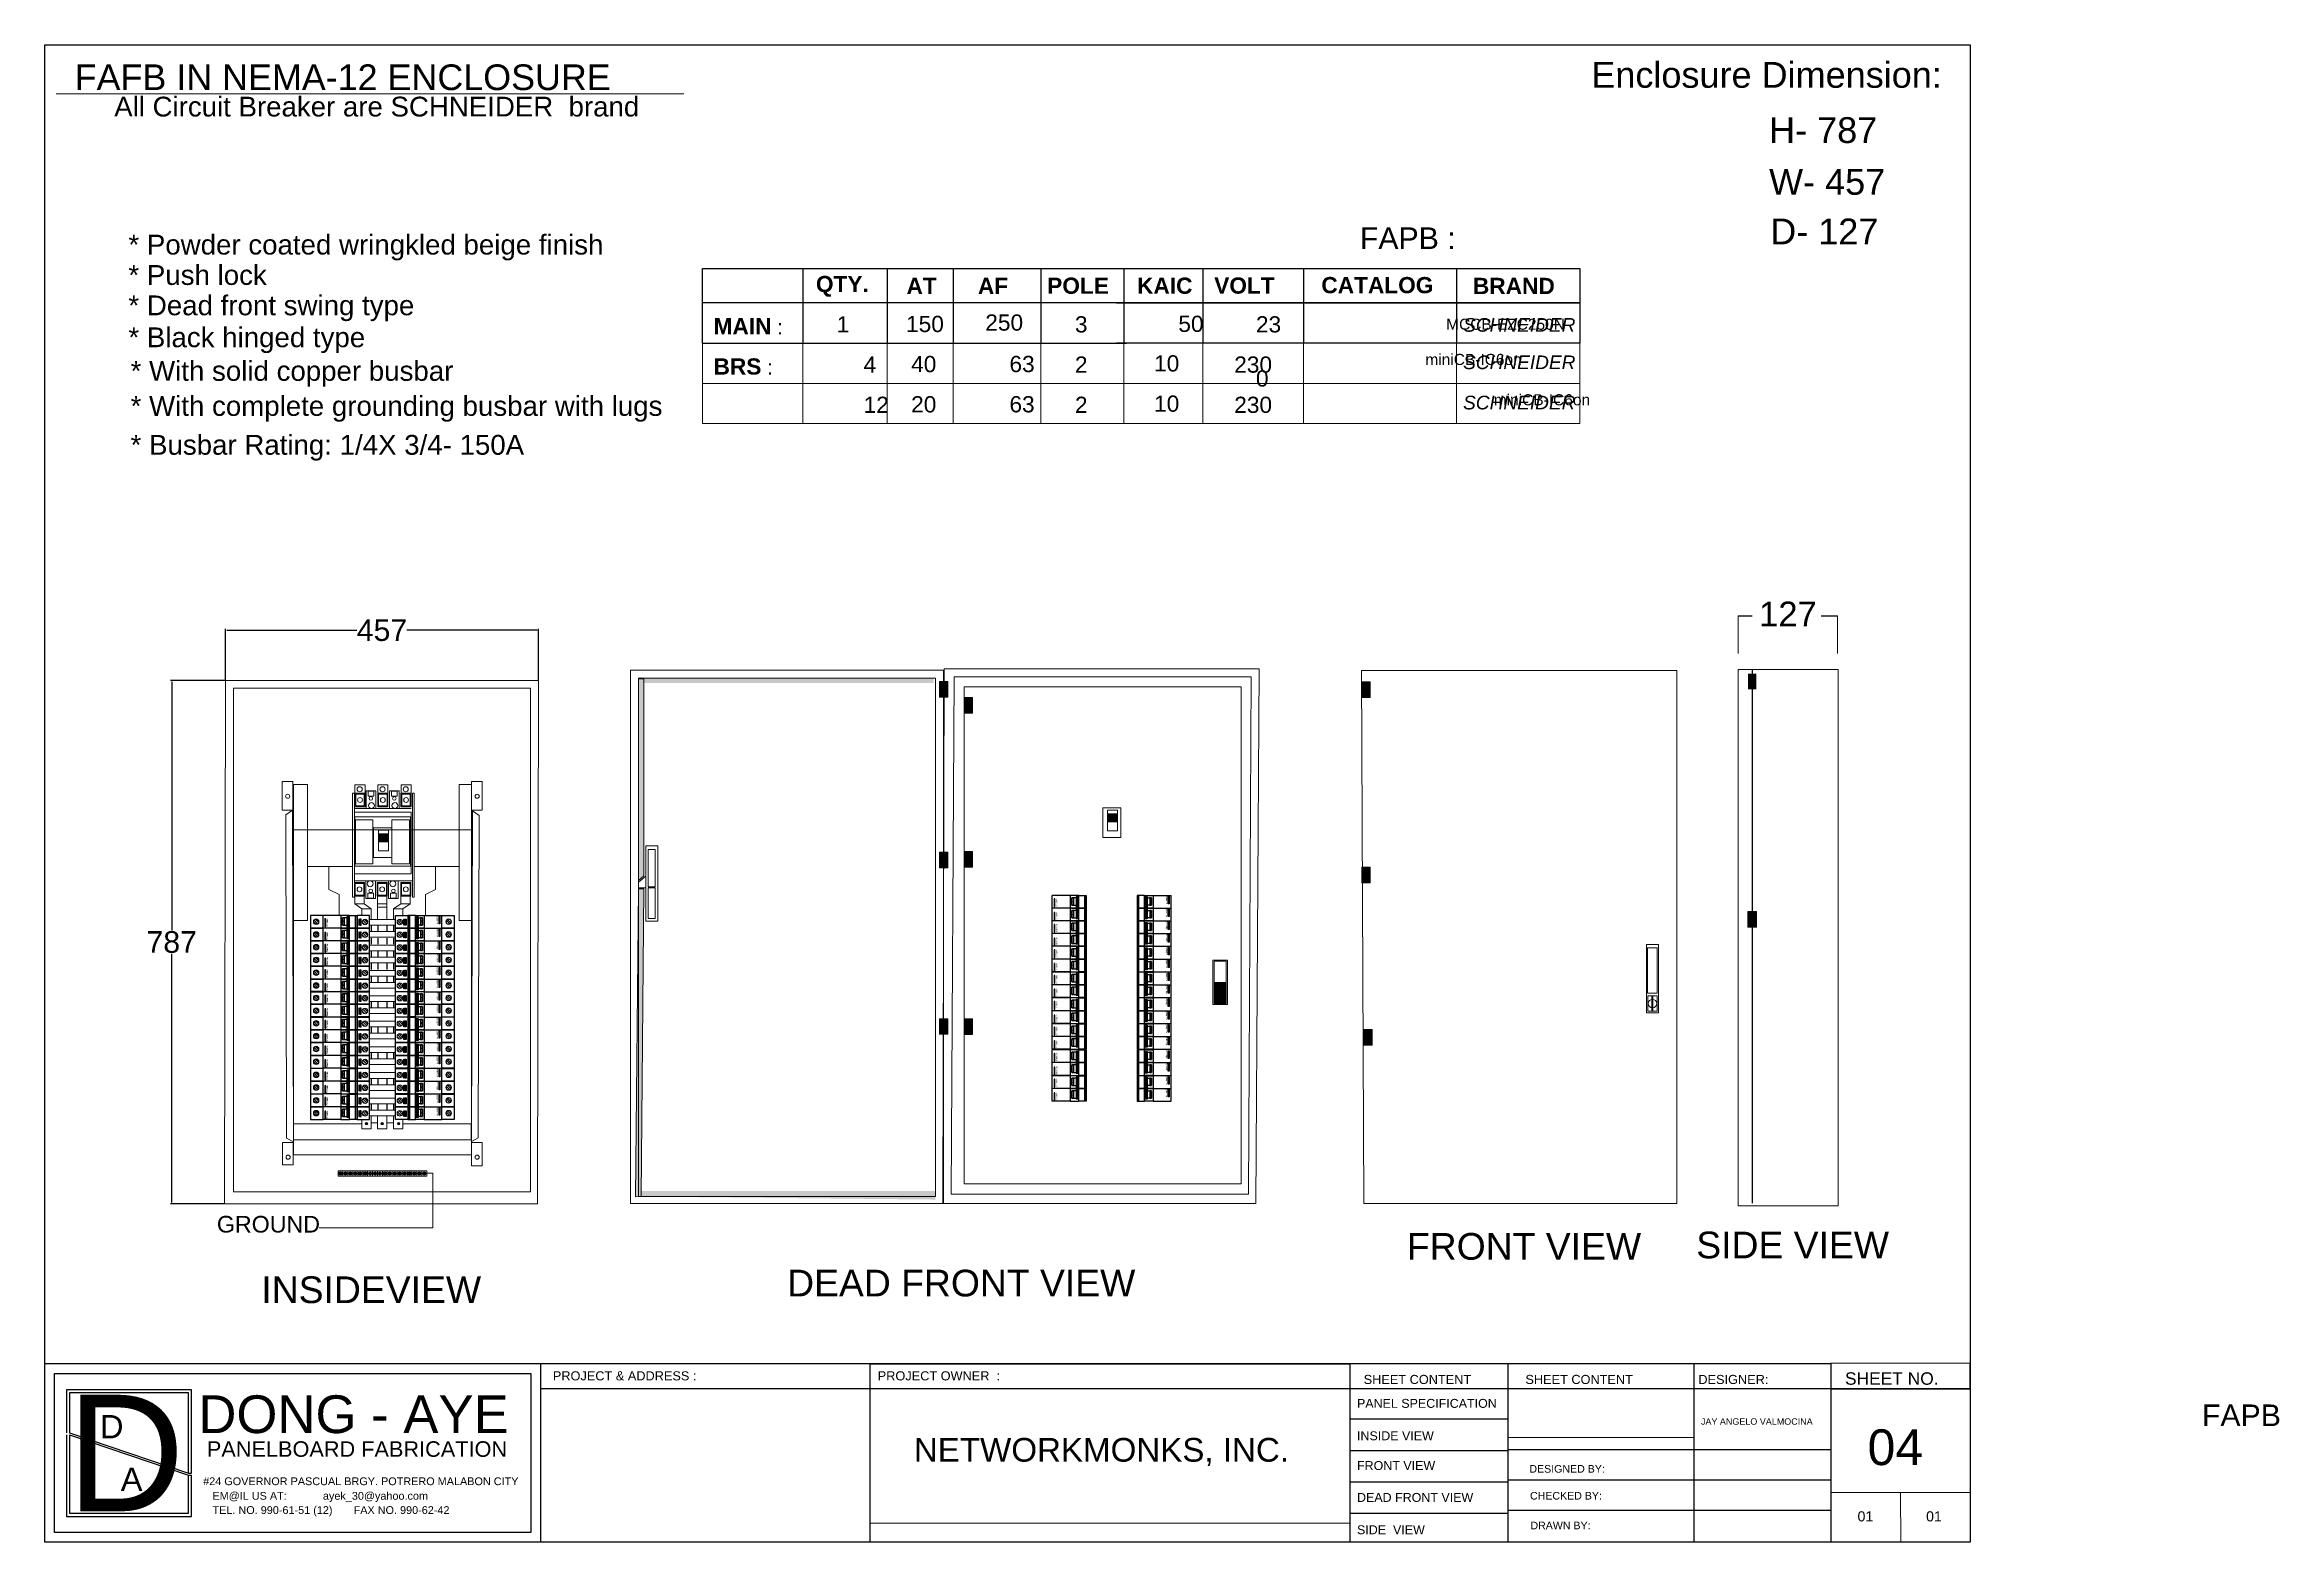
# Model space of a CAD drawing. Header units: inches. Extents: x 18739 to 22272, y 3658 to 7913.
# Drawn here: x 21728.1 to 22038.2, y 5258.4 to 5466.2 of the extents above; entities that cross this region are included whole.
import ezdxf

# ---------------------------------------------------------------- set-up
doc = ezdxf.new("R2010")
doc.units = ezdxf.units.IN
doc.header["$MEASUREMENT"] = 0
for name, color, linetype, lineweight in [('125-250AT', 7, 'Continuous', 13), ('breaker', 8, 'Continuous', 13), ('ENCLOSRURE', 7, 'Continuous', 20), ('LUGS', 251, 'Continuous', 5)]:
    doc.layers.add(name, color=color, linetype=linetype, lineweight=lineweight)
doc.layers.add('20-80AT', color=85, linetype='Continuous')
doc.layers.add('DOOR', color=1, linetype='Continuous')
doc.styles.get("Standard").update_dxf_attribs({"font": 'arial.ttf'})
doc.styles.add('style2', font='swissk.ttf')
doc.dimstyles.get("Standard").update_dxf_attribs({"dimtxt": 0.18, "dimasz": 0.18, "dimexe": 0.18, "dimexo": 0.0625, "dimgap": 0.09, "dimtad": 0, "dimtih": 1, "dimtoh": 1, "dimdec": 4, "dimzin": 0, "dimdsep": 46, "dimtxsty": 'Standard', "dimcen": 0.09, "dimadec": 0, "dimazin": 0, "dimtfac": 1, "dimtdec": 4, "dimtofl": 0, "dimtmove": 0, "dimatfit": 3, "dimfxl": 1, "dimtolj": 1, "dimtzin": 0, "dimarcsym": 0})

# ---------------------------------------------------------------- blocks, each defined once
blk = doc.blocks.new('*D9')
at = {"color": 0, "lineweight": -2, "transparency": 16777216}
for p, q in [((21753.11, 5378.03), (21745.53, 5378.03)), ((21745.71, 5377.85), (21745.71, 5343.33)), ((21745.71, 5305.57), (21745.71, 5340.09)), ((21752.96, 5305.39), (21745.53, 5305.39))]:
    blk.add_line(p, q, dxfattribs=at)
at = {"color": 0, "transparency": 16777216}
for points in [[(21745.68, 5377.85), (21745.74, 5377.85), (21745.71, 5378.03)], [(21745.68, 5305.57), (21745.74, 5305.57), (21745.71, 5305.39)]]:
    blk.add_solid(points, dxfattribs=at)
at = {"layer": 'Defpoints', "color": 0, "transparency": 16777216}
for p in [(21745.71, 5378.03), (21753.17, 5378.03), (21753.02, 5305.39)]:
    blk.add_point(p, dxfattribs=at)
at = {"color": 0, "transparency": 16777216, "insert": (21745.71, 5341.71), "char_height": 0.18, "width": 1.4261, "attachment_point": 5}
blk.add_mtext('\\A1;{\\H16.667x;787}', dxfattribs=at)
blk = doc.blocks.new('*D10')
at = {"color": 0, "lineweight": -2, "transparency": 16777216}
for p, q in [((21753.17, 5378.09), (21753.17, 5385.16)), ((21753.35, 5384.98), (21771.42, 5384.98)), ((21796.42, 5384.98), (21778.35, 5384.98)), ((21796.6, 5378.09), (21796.6, 5385.16))]:
    blk.add_line(p, q, dxfattribs=at)
at = {"color": 0, "transparency": 16777216}
for points in [[(21753.35, 5385.01), (21753.35, 5384.95), (21753.17, 5384.98)], [(21796.42, 5385.01), (21796.42, 5384.95), (21796.6, 5384.98)]]:
    blk.add_solid(points, dxfattribs=at)
at = {"layer": 'Defpoints', "color": 0, "transparency": 16777216}
for p in [(21796.6, 5384.98), (21753.17, 5378.03), (21796.6, 5378.03)]:
    blk.add_point(p, dxfattribs=at)
at = {"color": 0, "transparency": 16777216, "insert": (21774.89, 5384.98), "char_height": 0.18, "attachment_point": 5}
blk.add_mtext('\\A1;{\\H16.667x;457}', dxfattribs=at)

msp = doc.modelspace()

# ---------------------------------------------------------------- hatches: boundary and pattern name
h = msp.add_hatch(color=3)
h.dxf.hatch_style = 1
h.paths.add_polyline_path([(21868.1789, 5346.66373), (21868.28032, 5346.66373), (21868.28032, 5347.70283), (21868.1789, 5347.70283)])
h = msp.add_hatch(color=3)
h.dxf.hatch_style = 1
h.paths.add_polyline_path([(21871.50392, 5347.9761), (21871.20234, 5347.9761), (21871.20234, 5344.98637), (21871.50392, 5344.98637)])
h = msp.add_hatch(color=3)
h.dxf.hatch_style = 1
h.paths.add_polyline_path([(21880.79372, 5347.9855), (21881.09531, 5347.9855), (21881.09531, 5344.94942), (21880.79372, 5344.94942)])
h = msp.add_hatch(color=3)
h.dxf.hatch_style = 1
h.paths.add_polyline_path([(21884.10532, 5348.05945), (21884.00391, 5348.05945), (21884.00391, 5347.02035), (21884.10532, 5347.02035)])
h = msp.add_hatch(color=3)
h.dxf.hatch_style = 1
h.paths.add_polyline_path([(21884.10534, 5346.29104), (21884.00392, 5346.29104), (21884.00392, 5345.25194), (21884.10534, 5345.25194)])
h = msp.add_hatch(color=3)
h.dxf.hatch_style = 1
h.paths.add_polyline_path([(21766.98089, 5343.8873), (21767.08231, 5343.8873), (21767.08231, 5344.9264), (21766.98089, 5344.9264)])
h = msp.add_hatch(color=3)
h.dxf.hatch_style = 1
h.paths.add_polyline_path([(21766.98089, 5341.99254), (21767.08231, 5341.99254), (21767.08231, 5343.03163), (21766.98089, 5343.03163)])
h = msp.add_hatch(color=3)
h.dxf.hatch_style = 1
h.paths.add_polyline_path([(21770.30591, 5345.19966), (21770.00432, 5345.19966), (21770.00432, 5342.20993), (21770.30591, 5342.20993)])
h = msp.add_hatch(color=3)
h.dxf.hatch_style = 1
h.paths.add_polyline_path([(21779.59571, 5345.20906), (21779.8973, 5345.20906), (21779.8973, 5342.17299), (21779.59571, 5342.17299)])
h = msp.add_hatch(color=3)
h.dxf.hatch_style = 1
h.paths.add_polyline_path([(21782.90731, 5345.28301), (21782.8059, 5345.28301), (21782.8059, 5344.24392), (21782.90731, 5344.24392)])
h = msp.add_hatch(color=3)
h.dxf.hatch_style = 1
h.paths.add_polyline_path([(21782.90732, 5343.5146), (21782.80591, 5343.5146), (21782.80591, 5342.47551), (21782.90732, 5342.47551)])
h = msp.add_hatch(color=3)
h.dxf.hatch_style = 1
h.paths.add_polyline_path([(21868.17889, 5343.12692), (21868.28031, 5343.12692), (21868.28031, 5344.16602), (21868.17889, 5344.16602)])
h = msp.add_hatch(color=3)
h.dxf.hatch_style = 1
h.paths.add_polyline_path([(21868.1789, 5344.76897), (21868.28032, 5344.76897), (21868.28032, 5345.80807), (21868.1789, 5345.80807)])
h = msp.add_hatch(color=3)
h.dxf.hatch_style = 1
h.paths.add_polyline_path([(21871.50391, 5344.43929), (21871.20232, 5344.43929), (21871.20232, 5341.44956), (21871.50391, 5341.44956)])
h = msp.add_hatch(color=3)
h.dxf.hatch_style = 1
h.paths.add_polyline_path([(21880.79371, 5344.44869), (21881.0953, 5344.44869), (21881.0953, 5341.41261), (21880.79371, 5341.41261)])
h = msp.add_hatch(color=3)
h.dxf.hatch_style = 1
h.paths.add_polyline_path([(21884.10531, 5344.52264), (21884.0039, 5344.52264), (21884.0039, 5343.48354), (21884.10531, 5343.48354)])
h = msp.add_hatch(color=3)
h.dxf.hatch_style = 1
h.paths.add_polyline_path([(21766.98088, 5340.35049), (21767.08229, 5340.35049), (21767.08229, 5341.38959), (21766.98088, 5341.38959)])
h = msp.add_hatch(color=3)
h.dxf.hatch_style = 1
h.paths.add_polyline_path([(21770.3059, 5341.66285), (21770.00431, 5341.66285), (21770.00431, 5338.67312), (21770.3059, 5338.67312)])
h = msp.add_hatch(color=3)
h.dxf.hatch_style = 1
h.paths.add_polyline_path([(21779.5957, 5341.67225), (21779.89729, 5341.67225), (21779.89729, 5338.63618), (21779.5957, 5338.63618)])
h = msp.add_hatch(color=3)
h.dxf.hatch_style = 1
h.paths.add_polyline_path([(21782.9073, 5341.74621), (21782.80588, 5341.74621), (21782.80588, 5340.70711), (21782.9073, 5340.70711)])
h = msp.add_hatch(color=3)
h.dxf.hatch_style = 1
h.paths.add_polyline_path([(21782.90731, 5339.97779), (21782.8059, 5339.97779), (21782.8059, 5338.9387), (21782.90731, 5338.9387)])
h = msp.add_hatch(color=3)
h.dxf.hatch_style = 1
h.paths.add_polyline_path([(21868.17888, 5339.59011), (21868.28029, 5339.59011), (21868.28029, 5340.62921), (21868.17888, 5340.62921)])
h = msp.add_hatch(color=3)
h.dxf.hatch_style = 1
h.paths.add_polyline_path([(21868.17889, 5341.23216), (21868.28031, 5341.23216), (21868.28031, 5342.27126), (21868.17889, 5342.27126)])
h = msp.add_hatch(color=3)
h.dxf.hatch_style = 1
h.paths.add_polyline_path([(21871.5039, 5340.90248), (21871.20231, 5340.90248), (21871.20231, 5337.91275), (21871.5039, 5337.91275)])
h = msp.add_hatch(color=3)
h.dxf.hatch_style = 1
h.paths.add_polyline_path([(21880.7937, 5340.91188), (21881.09529, 5340.91188), (21881.09529, 5337.8758), (21880.7937, 5337.8758)])
h = msp.add_hatch(color=3)
h.dxf.hatch_style = 1
h.paths.add_polyline_path([(21884.1053, 5340.98583), (21884.00388, 5340.98583), (21884.00388, 5339.94673), (21884.1053, 5339.94673)])
h = msp.add_hatch(color=3)
h.dxf.hatch_style = 1
h.paths.add_polyline_path([(21884.10532, 5342.75423), (21884.00391, 5342.75423), (21884.00391, 5341.71513), (21884.10532, 5341.71513)])
h = msp.add_hatch(color=3)
h.dxf.hatch_style = 1
h.paths.add_polyline_path([(21766.98087, 5336.81368), (21767.08228, 5336.81368), (21767.08228, 5337.85278), (21766.98087, 5337.85278)])
h = msp.add_hatch(color=3)
h.dxf.hatch_style = 1
h.paths.add_polyline_path([(21766.98088, 5338.45573), (21767.08229, 5338.45573), (21767.08229, 5339.49483), (21766.98088, 5339.49483)])
h = msp.add_hatch(color=3)
h.dxf.hatch_style = 1
h.paths.add_polyline_path([(21770.30589, 5338.12604), (21770.0043, 5338.12604), (21770.0043, 5335.13632), (21770.30589, 5335.13632)])
h = msp.add_hatch(color=3)
h.dxf.hatch_style = 1
h.paths.add_polyline_path([(21779.59569, 5338.13544), (21779.89728, 5338.13544), (21779.89728, 5335.09937), (21779.59569, 5335.09937)])
h = msp.add_hatch(color=3)
h.dxf.hatch_style = 1
h.paths.add_polyline_path([(21782.90729, 5338.2094), (21782.80587, 5338.2094), (21782.80587, 5337.1703), (21782.90729, 5337.1703)])
h = msp.add_hatch(color=3)
h.dxf.hatch_style = 1
h.paths.add_polyline_path([(21868.17888, 5337.69535), (21868.28029, 5337.69535), (21868.28029, 5338.73445), (21868.17888, 5338.73445)])
h = msp.add_hatch(color=3)
h.dxf.hatch_style = 1
h.paths.add_polyline_path([(21868.17888, 5336.02054), (21868.28029, 5336.02054), (21868.28029, 5337.05964), (21868.17888, 5337.05964)])
h = msp.add_hatch(color=3)
h.dxf.hatch_style = 1
h.paths.add_polyline_path([(21871.5039, 5337.33291), (21871.20231, 5337.33291), (21871.20231, 5334.34318), (21871.5039, 5334.34318)])
h = msp.add_hatch(color=3)
h.dxf.hatch_style = 1
h.paths.add_polyline_path([(21880.7937, 5337.34231), (21881.09529, 5337.34231), (21881.09529, 5334.30623), (21880.7937, 5334.30623)])
h = msp.add_hatch(color=3)
h.dxf.hatch_style = 1
h.paths.add_polyline_path([(21884.1053, 5337.41626), (21884.00388, 5337.41626), (21884.00388, 5336.37716), (21884.1053, 5336.37716)])
h = msp.add_hatch(color=3)
h.dxf.hatch_style = 1
h.paths.add_polyline_path([(21884.10531, 5339.21742), (21884.0039, 5339.21742), (21884.0039, 5338.17832), (21884.10531, 5338.17832)])
h = msp.add_hatch(color=3)
h.dxf.hatch_style = 1
h.paths.add_polyline_path([(21766.98087, 5334.91892), (21767.08228, 5334.91892), (21767.08228, 5335.95802), (21766.98087, 5335.95802)])
h = msp.add_hatch(color=3)
h.dxf.hatch_style = 1
h.paths.add_polyline_path([(21766.98087, 5333.31298), (21767.08228, 5333.31298), (21767.08228, 5334.35207), (21766.98087, 5334.35207)])
h = msp.add_hatch(color=3)
h.dxf.hatch_style = 1
h.paths.add_polyline_path([(21770.30589, 5334.62534), (21770.0043, 5334.62534), (21770.0043, 5331.63561), (21770.30589, 5331.63561)])
h = msp.add_hatch(color=3)
h.dxf.hatch_style = 1
h.paths.add_polyline_path([(21779.59569, 5334.63474), (21779.89728, 5334.63474), (21779.89728, 5331.59867), (21779.59569, 5331.59867)])
h = msp.add_hatch(color=3)
h.dxf.hatch_style = 1
h.paths.add_polyline_path([(21782.90729, 5334.70869), (21782.80587, 5334.70869), (21782.80587, 5333.6696), (21782.90729, 5333.6696)])
h = msp.add_hatch(color=3)
h.dxf.hatch_style = 1
h.paths.add_polyline_path([(21782.9073, 5336.44098), (21782.80588, 5336.44098), (21782.80588, 5335.40189), (21782.9073, 5335.40189)])
h = msp.add_hatch(color=3)
h.dxf.hatch_style = 1
h.paths.add_polyline_path([(21868.17888, 5334.12578), (21868.28029, 5334.12578), (21868.28029, 5335.16488), (21868.17888, 5335.16488)])
h = msp.add_hatch(color=3)
h.dxf.hatch_style = 1
h.paths.add_polyline_path([(21871.5039, 5333.73522), (21871.20231, 5333.73522), (21871.20231, 5330.7455), (21871.5039, 5330.7455)])
h = msp.add_hatch(color=3)
h.dxf.hatch_style = 1
h.paths.add_polyline_path([(21880.7937, 5333.74463), (21881.09529, 5333.74463), (21881.09529, 5330.70855), (21880.7937, 5330.70855)])
h = msp.add_hatch(color=3)
h.dxf.hatch_style = 1
h.paths.add_polyline_path([(21884.1053, 5333.81858), (21884.00388, 5333.81858), (21884.00388, 5332.77948), (21884.1053, 5332.77948)])
h = msp.add_hatch(color=3)
h.dxf.hatch_style = 1
h.paths.add_polyline_path([(21884.10531, 5335.64785), (21884.0039, 5335.64785), (21884.0039, 5334.60875), (21884.10531, 5334.60875)])
h = msp.add_hatch(color=3)
h.dxf.hatch_style = 1
h.paths.add_polyline_path([(21766.98087, 5331.41822), (21767.08228, 5331.41822), (21767.08228, 5332.45731), (21766.98087, 5332.45731)])
h = msp.add_hatch(color=3)
h.dxf.hatch_style = 1
h.paths.add_polyline_path([(21766.98087, 5329.78468), (21767.08228, 5329.78468), (21767.08228, 5330.82377), (21766.98087, 5330.82377)])
h = msp.add_hatch(color=3)
h.dxf.hatch_style = 1
h.paths.add_polyline_path([(21770.30589, 5331.09704), (21770.0043, 5331.09704), (21770.0043, 5328.10731), (21770.30589, 5328.10731)])
h = msp.add_hatch(color=3)
h.dxf.hatch_style = 1
h.paths.add_polyline_path([(21779.59569, 5331.10644), (21779.89728, 5331.10644), (21779.89728, 5328.07036), (21779.59569, 5328.07036)])
h = msp.add_hatch(color=3)
h.dxf.hatch_style = 1
h.paths.add_polyline_path([(21782.90729, 5331.18039), (21782.80587, 5331.18039), (21782.80587, 5330.14129), (21782.90729, 5330.14129)])
h = msp.add_hatch(color=3)
h.dxf.hatch_style = 1
h.paths.add_polyline_path([(21782.9073, 5332.94028), (21782.80588, 5332.94028), (21782.80588, 5331.90118), (21782.9073, 5331.90118)])
h = msp.add_hatch(color=3)
h.dxf.hatch_style = 1
h.paths.add_polyline_path([(21868.17888, 5332.42286), (21868.28029, 5332.42286), (21868.28029, 5333.46196), (21868.17888, 5333.46196)])
h = msp.add_hatch(color=3)
h.dxf.hatch_style = 1
h.paths.add_polyline_path([(21868.17888, 5330.5281), (21868.28029, 5330.5281), (21868.28029, 5331.5672), (21868.17888, 5331.5672)])
h = msp.add_hatch(color=3)
h.dxf.hatch_style = 1
h.paths.add_polyline_path([(21884.10531, 5332.05017), (21884.0039, 5332.05017), (21884.0039, 5331.01107), (21884.10531, 5331.01107)])
h = msp.add_hatch(color=3)
h.dxf.hatch_style = 1
h.paths.add_polyline_path([(21766.98087, 5327.88991), (21767.08228, 5327.88991), (21767.08228, 5328.92901), (21766.98087, 5328.92901)])
h = msp.add_hatch(color=3)
h.dxf.hatch_style = 1
h.paths.add_polyline_path([(21770.30589, 5327.54225), (21770.0043, 5327.54225), (21770.0043, 5324.55252), (21770.30589, 5324.55252)])
h = msp.add_hatch(color=3)
h.dxf.hatch_style = 1
h.paths.add_polyline_path([(21779.59569, 5327.55165), (21779.89728, 5327.55165), (21779.89728, 5324.51558), (21779.59569, 5324.51558)])
h = msp.add_hatch(color=3)
h.dxf.hatch_style = 1
h.paths.add_polyline_path([(21782.90729, 5327.6256), (21782.80587, 5327.6256), (21782.80587, 5326.58651), (21782.90729, 5326.58651)])
h = msp.add_hatch(color=3)
h.dxf.hatch_style = 1
h.paths.add_polyline_path([(21782.9073, 5329.41198), (21782.80588, 5329.41198), (21782.80588, 5328.37288), (21782.9073, 5328.37288)])
h = msp.add_hatch(color=3)
h.dxf.hatch_style = 1
h.paths.add_polyline_path([(21868.17888, 5328.8533), (21868.28029, 5328.8533), (21868.28029, 5329.8924), (21868.17888, 5329.8924)])
h = msp.add_hatch(color=3)
h.dxf.hatch_style = 1
h.paths.add_polyline_path([(21868.17888, 5326.95854), (21868.28029, 5326.95854), (21868.28029, 5327.99764), (21868.17888, 5327.99764)])
h = msp.add_hatch(color=3)
h.dxf.hatch_style = 1
h.paths.add_polyline_path([(21871.5039, 5330.16566), (21871.20231, 5330.16566), (21871.20231, 5327.17594), (21871.5039, 5327.17594)])
h = msp.add_hatch(color=3)
h.dxf.hatch_style = 1
h.paths.add_polyline_path([(21880.7937, 5330.17507), (21881.09529, 5330.17507), (21881.09529, 5327.13899), (21880.7937, 5327.13899)])
h = msp.add_hatch(color=3)
h.dxf.hatch_style = 1
h.paths.add_polyline_path([(21884.1053, 5330.24902), (21884.00388, 5330.24902), (21884.00388, 5329.20992), (21884.1053, 5329.20992)])
h = msp.add_hatch(color=3)
h.dxf.hatch_style = 1
h.paths.add_polyline_path([(21884.10531, 5328.48061), (21884.0039, 5328.48061), (21884.0039, 5327.44151), (21884.10531, 5327.44151)])
h = msp.add_hatch(color=3)
h.dxf.hatch_style = 1
h.paths.add_polyline_path([(21766.98087, 5326.22989), (21767.08228, 5326.22989), (21767.08228, 5327.26899), (21766.98087, 5327.26899)])
h = msp.add_hatch(color=3)
h.dxf.hatch_style = 1
h.paths.add_polyline_path([(21766.98087, 5324.33513), (21767.08228, 5324.33513), (21767.08228, 5325.37422), (21766.98087, 5325.37422)])
h = msp.add_hatch(color=3)
h.dxf.hatch_style = 1
h.paths.add_polyline_path([(21782.9073, 5325.85719), (21782.80588, 5325.85719), (21782.80588, 5324.8181), (21782.9073, 5324.8181)])
h = msp.add_hatch(color=3)
h.dxf.hatch_style = 1
h.paths.add_polyline_path([(21868.17888, 5325.22426), (21868.28029, 5325.22426), (21868.28029, 5326.26336), (21868.17888, 5326.26336)])
h = msp.add_hatch(color=3)
h.dxf.hatch_style = 1
h.paths.add_polyline_path([(21868.17888, 5323.3295), (21868.28029, 5323.3295), (21868.28029, 5324.3686), (21868.17888, 5324.3686)])
h = msp.add_hatch(color=3)
h.dxf.hatch_style = 1
h.paths.add_polyline_path([(21871.5039, 5326.53663), (21871.20231, 5326.53663), (21871.20231, 5323.5469), (21871.5039, 5323.5469)])
h = msp.add_hatch(color=3)
h.dxf.hatch_style = 1
h.paths.add_polyline_path([(21880.7937, 5326.54603), (21881.09529, 5326.54603), (21881.09529, 5323.50995), (21880.7937, 5323.50995)])
h = msp.add_hatch(color=3)
h.dxf.hatch_style = 1
h.paths.add_polyline_path([(21884.1053, 5326.61998), (21884.00388, 5326.61998), (21884.00388, 5325.58088), (21884.1053, 5325.58088)])
h = msp.add_hatch(color=3)
h.dxf.hatch_style = 1
h.paths.add_polyline_path([(21884.10531, 5324.85157), (21884.0039, 5324.85157), (21884.0039, 5323.81247), (21884.10531, 5323.81247)])
h = msp.add_hatch(color=3)
h.dxf.hatch_style = 1
h.paths.add_polyline_path([(21766.98087, 5322.64573), (21767.08228, 5322.64573), (21767.08228, 5323.68482), (21766.98087, 5323.68482)])
h = msp.add_hatch(color=3)
h.dxf.hatch_style = 1
h.paths.add_polyline_path([(21766.98087, 5320.75097), (21767.08228, 5320.75097), (21767.08228, 5321.79006), (21766.98087, 5321.79006)])
h = msp.add_hatch(color=3)
h.dxf.hatch_style = 1
h.paths.add_polyline_path([(21770.30589, 5323.95809), (21770.0043, 5323.95809), (21770.0043, 5320.96836), (21770.30589, 5320.96836)])
h = msp.add_hatch(color=3)
h.dxf.hatch_style = 1
h.paths.add_polyline_path([(21779.59569, 5323.96749), (21779.89728, 5323.96749), (21779.89728, 5320.93142), (21779.59569, 5320.93142)])
h = msp.add_hatch(color=3)
h.dxf.hatch_style = 1
h.paths.add_polyline_path([(21782.90729, 5324.04144), (21782.80587, 5324.04144), (21782.80587, 5323.00234), (21782.90729, 5323.00234)])
h = msp.add_hatch(color=3)
h.dxf.hatch_style = 1
h.paths.add_polyline_path([(21782.9073, 5322.27303), (21782.80588, 5322.27303), (21782.80588, 5321.23393), (21782.9073, 5321.23393)])
h = msp.add_hatch(color=3)
h.dxf.hatch_style = 1
h.paths.add_polyline_path([(21868.17888, 5321.64059), (21868.28029, 5321.64059), (21868.28029, 5322.67968), (21868.17888, 5322.67968)])
h = msp.add_hatch(color=3)
h.dxf.hatch_style = 1
h.paths.add_polyline_path([(21871.5039, 5322.95295), (21871.20231, 5322.95295), (21871.20231, 5319.96322), (21871.5039, 5319.96322)])
h = msp.add_hatch(color=3)
h.dxf.hatch_style = 1
h.paths.add_polyline_path([(21880.7937, 5322.96235), (21881.09529, 5322.96235), (21881.09529, 5319.92628), (21880.7937, 5319.92628)])
h = msp.add_hatch(color=3)
h.dxf.hatch_style = 1
h.paths.add_polyline_path([(21884.1053, 5323.0363), (21884.00388, 5323.0363), (21884.00388, 5321.99721), (21884.1053, 5321.99721)])
h = msp.add_hatch(color=3)
h.dxf.hatch_style = 1
h.paths.add_polyline_path([(21884.10531, 5321.26789), (21884.0039, 5321.26789), (21884.0039, 5320.2288), (21884.10531, 5320.2288)])
h = msp.add_hatch(color=3)
h.dxf.hatch_style = 1
h.paths.add_polyline_path([(21766.98087, 5319.09558), (21767.08228, 5319.09558), (21767.08228, 5320.13468), (21766.98087, 5320.13468)])
h = msp.add_hatch(color=3)
h.dxf.hatch_style = 1
h.paths.add_polyline_path([(21766.98087, 5317.20082), (21767.08228, 5317.20082), (21767.08228, 5318.23991), (21766.98087, 5318.23991)])
h = msp.add_hatch(color=3)
h.dxf.hatch_style = 1
h.paths.add_polyline_path([(21770.30589, 5320.40794), (21770.0043, 5320.40794), (21770.0043, 5317.41821), (21770.30589, 5317.41821)])
h = msp.add_hatch(color=3)
h.dxf.hatch_style = 1
h.paths.add_polyline_path([(21779.59569, 5320.41734), (21779.89728, 5320.41734), (21779.89728, 5317.38127), (21779.59569, 5317.38127)])
h = msp.add_hatch(color=3)
h.dxf.hatch_style = 1
h.paths.add_polyline_path([(21782.90729, 5320.49129), (21782.80587, 5320.49129), (21782.80587, 5319.4522), (21782.90729, 5319.4522)])
h = msp.add_hatch(color=3)
h.dxf.hatch_style = 1
h.paths.add_polyline_path([(21782.9073, 5318.72288), (21782.80588, 5318.72288), (21782.80588, 5317.68379), (21782.9073, 5317.68379)])
h = msp.add_hatch(color=3)
h.dxf.hatch_style = 1
h.paths.add_polyline_path([(21868.17888, 5319.74583), (21868.28029, 5319.74583), (21868.28029, 5320.78492), (21868.17888, 5320.78492)])
at = {"layer": 'ENCLOSRURE'}
h = msp.add_hatch(color=8, dxfattribs=at)
h.dxf.hatch_style = 1
h.paths.add_polyline_path([(21811.22678, 5350.89351), (21811.22678, 5378.44216), (21810.47631, 5378.44216), (21810.47631, 5350.25996)])
h = msp.add_hatch(color=8, dxfattribs=at)
h.dxf.hatch_style = 1
h.paths.add_polyline_path([(21811.16743, 5377.66714), (21851.4369, 5377.66714), (21851.4369, 5378.41761), (21810.53388, 5378.41761)])
h = msp.add_hatch(color=0, dxfattribs=at)
h.dxf.hatch_style = 1
h.paths.add_polyline_path([(21853.40052, 5377.88434), (21852.23358, 5377.88434), (21852.23358, 5375.71859), (21853.40052, 5375.71859)])
h = msp.add_hatch(color=0, dxfattribs=at)
h.dxf.hatch_style = 1
h.paths.add_polyline_path([(21912.02189, 5377.81796), (21910.85422, 5377.81796), (21910.85422, 5375.65222), (21912.02189, 5375.65222)])
h = msp.add_hatch(color=0, dxfattribs=at)
h.dxf.hatch_style = 1
h.paths.add_polyline_path([(21965.61541, 5378.97416), (21964.44847, 5378.97416), (21964.44847, 5376.80841), (21965.61541, 5376.80841)])
h = msp.add_hatch(color=0, dxfattribs=at)
h.dxf.hatch_style = 1
h.paths.add_polyline_path([(21856.84474, 5375.66382), (21855.67781, 5375.66382), (21855.67781, 5373.49808), (21856.84474, 5373.49808)])
h = msp.add_hatch(color=6, dxfattribs=at)
h.dxf.hatch_style = 1
h.paths.add_polyline_path([(21876.91299, 5359.52492), (21875.66347, 5359.52492), (21875.66347, 5358.38263), (21876.91299, 5358.38263)])
h = msp.add_hatch(color=6, dxfattribs=at)
h.dxf.hatch_style = 1
h.paths.add_polyline_path([(21775.71498, 5356.74849), (21774.46545, 5356.74849), (21774.46545, 5355.6062), (21775.71498, 5355.6062)])
h = msp.add_hatch(color=0, dxfattribs=at)
h.dxf.hatch_style = 1
h.paths.add_polyline_path([(21853.40052, 5354.19764), (21852.23358, 5354.19764), (21852.23358, 5352.0319), (21853.40052, 5352.0319)])
h = msp.add_hatch(color=0, dxfattribs=at)
h.dxf.hatch_style = 1
h.paths.add_polyline_path([(21856.84474, 5354.27758), (21855.67781, 5354.27758), (21855.67781, 5352.11184), (21856.84474, 5352.11184)])
h = msp.add_hatch(color=0, dxfattribs=at)
h.dxf.hatch_style = 1
h.paths.add_polyline_path([(21912.02189, 5352.12193), (21910.85422, 5352.12193), (21910.85422, 5349.95619), (21912.02189, 5349.95619)])
h = msp.add_hatch(color=8, dxfattribs=at)
h.dxf.hatch_style = 1
h.paths.add_polyline_path([(21810.85183, 5306.38944), (21811.22678, 5349.11323), (21810.47631, 5349.11323), (21810.07907, 5306.3916)])
h = msp.add_hatch(color=253, dxfattribs=at)
h.dxf.hatch_style = 1
h.paths.add_polyline_path([(21766.14156, 5342.7724, 1), (21765.37078, 5342.7724, 1)])
h.paths.add_polyline_path([(21766.10272, 5342.7724, 1), (21765.40963, 5342.7724, 1)], flags=16)
h = msp.add_hatch(color=253, dxfattribs=at)
h.dxf.hatch_style = 1
h.paths.add_polyline_path([(21766.14157, 5344.5408, 1), (21765.37079, 5344.5408, 1)])
h.paths.add_polyline_path([(21766.10272, 5344.5408, 1), (21765.40963, 5344.5408, 1)], flags=16)
h = msp.add_hatch(dxfattribs=at)
h.set_pattern_fill('ANSI31', color=253, scale=1.86272, angle=90)
h.set_pattern_definition([(135, (16643.07082, -7600.0773), (-0.1646427027, -0.1646427027), [])])
h.paths.add_polyline_path([(21766.10272, 5344.5408, 1), (21765.40963, 5344.5408, 1)])
h = msp.add_hatch(dxfattribs=at)
h.set_pattern_fill('ANSI31', color=253, scale=1.86272, angle=90)
h.set_pattern_definition([(135, (16643.0708, -7601.8457), (-0.1646427027, -0.1646427027), [])])
h.paths.add_polyline_path([(21766.10272, 5342.7724, 1), (21765.40963, 5342.7724, 1)])
h = msp.add_hatch(color=253, dxfattribs=at)
h.dxf.hatch_style = 1
h.paths.add_polyline_path([(21772.53547, 5344.12046, 1), (21772.53547, 5344.89124, 1)])
h.paths.add_polyline_path([(21772.53547, 5344.8524, -1), (21772.53547, 5344.15931, -1)], flags=16)
h = msp.add_hatch(color=253, dxfattribs=at)
h.dxf.hatch_style = 1
h.paths.add_polyline_path([(21772.53547, 5342.35206, 1), (21772.53547, 5343.12284, 1)])
h.paths.add_polyline_path([(21772.53547, 5343.08399, -1), (21772.53547, 5342.3909, -1)], flags=16)
h = msp.add_hatch(dxfattribs=at)
h.set_pattern_fill('ANSI31', color=253, scale=1.86272, angle=90)
h.set_pattern_definition([(135, (16649.8501, -7601.88066), (-0.1646427027, -0.1646427027), [])])
h.paths.add_polyline_path([(21772.53547, 5343.08399, 1), (21772.53547, 5342.3909, 1)])
h = msp.add_hatch(dxfattribs=at)
h.set_pattern_fill('ANSI31', color=253, scale=1.86272, angle=90)
h.set_pattern_definition([(135, (16649.8501, -7600.11225), (-0.1646427027, -0.1646427027), [])])
h.paths.add_polyline_path([(21772.53547, 5344.8524, 1), (21772.53547, 5344.15931, 1)])
h = msp.add_hatch(color=253, dxfattribs=at)
h.dxf.hatch_style = 1
h.paths.add_polyline_path([(21777.36614, 5344.12047, -1), (21777.36614, 5344.89125, -1)])
h.paths.add_polyline_path([(21777.36614, 5344.85241, 1), (21777.36614, 5344.15932, 1)], flags=16)
h = msp.add_hatch(color=253, dxfattribs=at)
h.dxf.hatch_style = 1
h.paths.add_polyline_path([(21777.36615, 5342.35206, -1), (21777.36615, 5343.12284, -1)])
h.paths.add_polyline_path([(21777.36615, 5343.08399, 1), (21777.36615, 5342.3909, 1)], flags=16)
h = msp.add_hatch(dxfattribs=at)
h.set_pattern_fill('ANSI31', color=253, scale=1.86272, angle=90)
h.set_pattern_definition([(135, (16649.71472, -7600.11225), (-0.1646427027, -0.1646427027), [])])
h.paths.add_polyline_path([(21777.36614, 5344.85241, -1), (21777.36614, 5344.15932, -1)])
h = msp.add_hatch(dxfattribs=at)
h.set_pattern_fill('ANSI31', color=253, scale=1.86272, angle=90)
h.set_pattern_definition([(135, (16649.71473, -7601.88066), (-0.1646427027, -0.1646427027), [])])
h.paths.add_polyline_path([(21777.36615, 5343.08399, -1), (21777.36615, 5342.3909, -1)])
h = msp.add_hatch(color=253, dxfattribs=at)
h.dxf.hatch_style = 1
h.paths.add_polyline_path([(21784.53082, 5344.54081, 1), (21783.76004, 5344.54081, 1)])
h.paths.add_polyline_path([(21784.49198, 5344.54081, 1), (21783.79889, 5344.54081, 1)], flags=16)
h = msp.add_hatch(color=253, dxfattribs=at)
h.dxf.hatch_style = 1
h.paths.add_polyline_path([(21784.53083, 5342.7724, 1), (21783.76005, 5342.7724, 1)])
h.paths.add_polyline_path([(21784.49199, 5342.7724, 1), (21783.7989, 5342.7724, 1)], flags=16)
h = msp.add_hatch(dxfattribs=at)
h.set_pattern_fill('ANSI31', color=253, scale=1.86272, angle=90)
h.set_pattern_definition([(135, (16642.93543, -7600.0773), (-0.1646427027, -0.1646427027), [])])
h.paths.add_polyline_path([(21784.49198, 5344.54081, 1), (21783.79889, 5344.54081, 1)])
h = msp.add_hatch(dxfattribs=at)
h.set_pattern_fill('ANSI31', color=253, scale=1.86272, angle=90)
h.set_pattern_definition([(135, (16642.93544, -7601.8457), (-0.1646427027, -0.1646427027), [])])
h.paths.add_polyline_path([(21784.49199, 5342.7724, 1), (21783.7989, 5342.7724, 1)])
h = msp.add_hatch(color=0, dxfattribs=at)
h.dxf.hatch_style = 1
h.paths.add_polyline_path([(21965.61541, 5345.95567), (21964.44847, 5345.95567), (21964.44847, 5343.78992), (21965.61541, 5343.78992)])
h = msp.add_hatch(color=253, dxfattribs=at)
h.dxf.hatch_style = 1
h.paths.add_polyline_path([(21766.14156, 5341.004, 1), (21765.37078, 5341.004, 1)])
h.paths.add_polyline_path([(21766.10271, 5341.004, 1), (21765.40962, 5341.004, 1)], flags=16)
h = msp.add_hatch(dxfattribs=at)
h.set_pattern_fill('ANSI31', color=253, scale=1.86272, angle=90)
h.set_pattern_definition([(135, (16643.0708, -7603.61411), (-0.1646427027, -0.1646427027), [])])
h.paths.add_polyline_path([(21766.10271, 5341.004, 1), (21765.40962, 5341.004, 1)])
h = msp.add_hatch(color=253, dxfattribs=at)
h.dxf.hatch_style = 1
h.paths.add_polyline_path([(21772.53546, 5340.58366, 1), (21772.53546, 5341.35443, 1)])
h.paths.add_polyline_path([(21772.53546, 5341.31559, -1), (21772.53546, 5340.6225, -1)], flags=16)
h = msp.add_hatch(dxfattribs=at)
h.set_pattern_fill('ANSI31', color=253, scale=1.86272, angle=90)
h.set_pattern_definition([(135, (16649.8501, -7603.64906), (-0.1646427027, -0.1646427027), [])])
h.paths.add_polyline_path([(21772.53546, 5341.31559, 1), (21772.53546, 5340.6225, 1)])
h = msp.add_hatch(color=253, dxfattribs=at)
h.dxf.hatch_style = 1
h.paths.add_polyline_path([(21777.36613, 5340.58366, -1), (21777.36613, 5341.35444, -1)])
h.paths.add_polyline_path([(21777.36613, 5341.3156, 1), (21777.36613, 5340.62251, 1)], flags=16)
h = msp.add_hatch(dxfattribs=at)
h.set_pattern_fill('ANSI31', color=253, scale=1.86272, angle=90)
h.set_pattern_definition([(135, (16649.7147, -7603.64906), (-0.1646427027, -0.1646427027), [])])
h.paths.add_polyline_path([(21777.36613, 5341.3156, -1), (21777.36613, 5340.62251, -1)])
h = msp.add_hatch(color=253, dxfattribs=at)
h.dxf.hatch_style = 1
h.paths.add_polyline_path([(21784.53081, 5341.004, 1), (21783.76003, 5341.004, 1)])
h.paths.add_polyline_path([(21784.49196, 5341.004, 1), (21783.79887, 5341.004, 1)], flags=16)
h = msp.add_hatch(dxfattribs=at)
h.set_pattern_fill('ANSI31', color=253, scale=1.86272, angle=90)
h.set_pattern_definition([(135, (16642.93541, -7603.6141), (-0.1646427027, -0.1646427027), [])])
h.paths.add_polyline_path([(21784.49196, 5341.004, 1), (21783.79887, 5341.004, 1)])
h = msp.add_hatch(color=253, dxfattribs=at)
h.dxf.hatch_style = 1
h.paths.add_polyline_path([(21766.14155, 5339.23559, 1), (21765.37077, 5339.23559, 1)])
h.paths.add_polyline_path([(21766.10271, 5339.23559, 1), (21765.40962, 5339.23559, 1)], flags=16)
h = msp.add_hatch(color=253, dxfattribs=at)
h.dxf.hatch_style = 1
h.paths.add_polyline_path([(21766.14154, 5337.46719, 1), (21765.37077, 5337.46719, 1)])
h.paths.add_polyline_path([(21766.1027, 5337.46719, 1), (21765.40961, 5337.46719, 1)], flags=16)
h = msp.add_hatch(dxfattribs=at)
h.set_pattern_fill('ANSI31', color=253, scale=1.86272, angle=90)
h.set_pattern_definition([(135, (16643.0708, -7607.15092), (-0.1646427027, -0.1646427027), [])])
h.paths.add_polyline_path([(21766.1027, 5337.46719, 1), (21765.40961, 5337.46719, 1)])
h = msp.add_hatch(dxfattribs=at)
h.set_pattern_fill('ANSI31', color=253, scale=1.86272, angle=90)
h.set_pattern_definition([(135, (16643.0708, -7605.38252), (-0.1646427027, -0.1646427027), [])])
h.paths.add_polyline_path([(21766.10271, 5339.23559, 1), (21765.40962, 5339.23559, 1)])
h = msp.add_hatch(color=253, dxfattribs=at)
h.dxf.hatch_style = 1
h.paths.add_polyline_path([(21772.53545, 5337.04685, 1), (21772.53545, 5337.81763, 1)])
h.paths.add_polyline_path([(21772.53545, 5337.77878, -1), (21772.53545, 5337.08569, -1)], flags=16)
h = msp.add_hatch(color=253, dxfattribs=at)
h.dxf.hatch_style = 1
h.paths.add_polyline_path([(21772.53546, 5338.81525, 1), (21772.53546, 5339.58603, 1)])
h.paths.add_polyline_path([(21772.53546, 5339.54719, -1), (21772.53546, 5338.8541, -1)], flags=16)
h = msp.add_hatch(dxfattribs=at)
h.set_pattern_fill('ANSI31', color=253, scale=1.86272, angle=90)
h.set_pattern_definition([(135, (16649.85008, -7607.18587), (-0.1646427027, -0.1646427027), [])])
h.paths.add_polyline_path([(21772.53545, 5337.77878, 1), (21772.53545, 5337.08569, 1)])
h = msp.add_hatch(dxfattribs=at)
h.set_pattern_fill('ANSI31', color=253, scale=1.86272, angle=90)
h.set_pattern_definition([(135, (16649.8501, -7605.41747), (-0.1646427027, -0.1646427027), [])])
h.paths.add_polyline_path([(21772.53546, 5339.54719, 1), (21772.53546, 5338.8541, 1)])
h = msp.add_hatch(color=253, dxfattribs=at)
h.dxf.hatch_style = 1
h.paths.add_polyline_path([(21777.36611, 5337.04685, -1), (21777.36611, 5337.81763, -1)])
h.paths.add_polyline_path([(21777.36611, 5337.77879, 1), (21777.36611, 5337.0857, 1)], flags=16)
h = msp.add_hatch(color=253, dxfattribs=at)
h.dxf.hatch_style = 1
h.paths.add_polyline_path([(21777.36614, 5338.81525, -1), (21777.36614, 5339.58603, -1)])
h.paths.add_polyline_path([(21777.36614, 5339.54719, 1), (21777.36614, 5338.8541, 1)], flags=16)
h = msp.add_hatch(dxfattribs=at)
h.set_pattern_fill('ANSI31', color=253, scale=1.86272, angle=90)
h.set_pattern_definition([(135, (16649.7147, -7607.18587), (-0.1646427027, -0.1646427027), [])])
h.paths.add_polyline_path([(21777.36611, 5337.77879, -1), (21777.36611, 5337.0857, -1)])
h = msp.add_hatch(dxfattribs=at)
h.set_pattern_fill('ANSI31', color=253, scale=1.86272, angle=90)
h.set_pattern_definition([(135, (16649.71472, -7605.41747), (-0.1646427027, -0.1646427027), [])])
h.paths.add_polyline_path([(21777.36614, 5339.54719, -1), (21777.36614, 5338.8541, -1)])
h = msp.add_hatch(color=253, dxfattribs=at)
h.dxf.hatch_style = 1
h.paths.add_polyline_path([(21784.5308, 5337.46719, 1), (21783.76002, 5337.46719, 1)])
h.paths.add_polyline_path([(21784.49195, 5337.46719, 1), (21783.79886, 5337.46719, 1)], flags=16)
h = msp.add_hatch(color=253, dxfattribs=at)
h.dxf.hatch_style = 1
h.paths.add_polyline_path([(21784.53082, 5339.23559, 1), (21783.76004, 5339.23559, 1)])
h.paths.add_polyline_path([(21784.49198, 5339.23559, 1), (21783.79889, 5339.23559, 1)], flags=16)
h = msp.add_hatch(dxfattribs=at)
h.set_pattern_fill('ANSI31', color=253, scale=1.86272, angle=90)
h.set_pattern_definition([(135, (16642.9354, -7607.15092), (-0.1646427027, -0.1646427027), [])])
h.paths.add_polyline_path([(21784.49195, 5337.46719, 1), (21783.79886, 5337.46719, 1)])
h = msp.add_hatch(dxfattribs=at)
h.set_pattern_fill('ANSI31', color=253, scale=1.86272, angle=90)
h.set_pattern_definition([(135, (16642.93543, -7605.38252), (-0.1646427027, -0.1646427027), [])])
h.paths.add_polyline_path([(21784.49198, 5339.23559, 1), (21783.79889, 5339.23559, 1)])
h = msp.add_hatch(color=253, dxfattribs=at)
h.dxf.hatch_style = 1
h.paths.add_polyline_path([(21766.14154, 5335.69878, 1), (21765.37076, 5335.69878, 1)])
h.paths.add_polyline_path([(21766.10269, 5335.69878, 1), (21765.4096, 5335.69878, 1)], flags=16)
h = msp.add_hatch(color=253, dxfattribs=at)
h.dxf.hatch_style = 1
h.paths.add_polyline_path([(21766.14154, 5333.96648, 1), (21765.37077, 5333.96648, 1)])
h.paths.add_polyline_path([(21766.1027, 5333.96648, 1), (21765.40961, 5333.96648, 1)], flags=16)
h = msp.add_hatch(dxfattribs=at)
h.set_pattern_fill('ANSI31', color=253, scale=1.86272, angle=90)
h.set_pattern_definition([(135, (16643.07078, -7608.91933), (-0.1646427027, -0.1646427027), [])])
h.paths.add_polyline_path([(21766.10269, 5335.69878, 1), (21765.4096, 5335.69878, 1)])
h = msp.add_hatch(dxfattribs=at)
h.set_pattern_fill('ANSI31', color=253, scale=1.86272, angle=90)
h.set_pattern_definition([(135, (16643.0708, -7610.65163), (-0.1646427027, -0.1646427027), [])])
h.paths.add_polyline_path([(21766.1027, 5333.96648, 1), (21765.40961, 5333.96648, 1)])
h = msp.add_hatch(color=253, dxfattribs=at)
h.dxf.hatch_style = 1
h.paths.add_polyline_path([(21772.53544, 5335.27844, 1), (21772.53544, 5336.04922, 1)])
h.paths.add_polyline_path([(21772.53544, 5336.01038, -1), (21772.53544, 5335.31729, -1)], flags=16)
h = msp.add_hatch(color=253, dxfattribs=at)
h.dxf.hatch_style = 1
h.paths.add_polyline_path([(21772.53545, 5333.54614, 1), (21772.53545, 5334.31692, 1)])
h.paths.add_polyline_path([(21772.53545, 5334.27808, -1), (21772.53545, 5333.58499, -1)], flags=16)
h = msp.add_hatch(dxfattribs=at)
h.set_pattern_fill('ANSI31', color=253, scale=1.86272, angle=90)
h.set_pattern_definition([(135, (16649.85008, -7608.95428), (-0.1646427027, -0.1646427027), [])])
h.paths.add_polyline_path([(21772.53544, 5336.01038, 1), (21772.53544, 5335.31729, 1)])
h = msp.add_hatch(dxfattribs=at)
h.set_pattern_fill('ANSI31', color=253, scale=1.86272, angle=90)
h.set_pattern_definition([(135, (16649.85008, -7610.68658), (-0.1646427027, -0.1646427027), [])])
h.paths.add_polyline_path([(21772.53545, 5334.27808, 1), (21772.53545, 5333.58499, 1)])
h = msp.add_hatch(color=253, dxfattribs=at)
h.dxf.hatch_style = 1
h.paths.add_polyline_path([(21777.36611, 5333.54615, -1), (21777.36611, 5334.31693, -1)])
h.paths.add_polyline_path([(21777.36611, 5334.27808, 1), (21777.36611, 5333.58499, 1)], flags=16)
h = msp.add_hatch(color=253, dxfattribs=at)
h.dxf.hatch_style = 1
h.paths.add_polyline_path([(21777.36613, 5335.27844, -1), (21777.36613, 5336.04922, -1)])
h.paths.add_polyline_path([(21777.36613, 5336.01038, 1), (21777.36613, 5335.31729, 1)], flags=16)
h = msp.add_hatch(dxfattribs=at)
h.set_pattern_fill('ANSI31', color=253, scale=1.86272, angle=90)
h.set_pattern_definition([(135, (16649.7147, -7610.68657), (-0.1646427027, -0.1646427027), [])])
h.paths.add_polyline_path([(21777.36611, 5334.27808, -1), (21777.36611, 5333.58499, -1)])
h = msp.add_hatch(dxfattribs=at)
h.set_pattern_fill('ANSI31', color=253, scale=1.86272, angle=90)
h.set_pattern_definition([(135, (16649.7147, -7608.95428), (-0.1646427027, -0.1646427027), [])])
h.paths.add_polyline_path([(21777.36613, 5336.01038, -1), (21777.36613, 5335.31729, -1)])
h = msp.add_hatch(color=253, dxfattribs=at)
h.dxf.hatch_style = 1
h.paths.add_polyline_path([(21784.5308, 5333.96649, 1), (21783.76002, 5333.96649, 1)])
h.paths.add_polyline_path([(21784.49195, 5333.96649, 1), (21783.79886, 5333.96649, 1)], flags=16)
h = msp.add_hatch(color=253, dxfattribs=at)
h.dxf.hatch_style = 1
h.paths.add_polyline_path([(21784.53081, 5335.69878, 1), (21783.76003, 5335.69878, 1)])
h.paths.add_polyline_path([(21784.49196, 5335.69878, 1), (21783.79887, 5335.69878, 1)], flags=16)
h = msp.add_hatch(dxfattribs=at)
h.set_pattern_fill('ANSI31', color=253, scale=1.86272, angle=90)
h.set_pattern_definition([(135, (16642.9354, -7610.65162), (-0.1646427027, -0.1646427027), [])])
h.paths.add_polyline_path([(21784.49195, 5333.96649, 1), (21783.79886, 5333.96649, 1)])
h = msp.add_hatch(dxfattribs=at)
h.set_pattern_fill('ANSI31', color=253, scale=1.86272, angle=90)
h.set_pattern_definition([(135, (16642.93541, -7608.91933), (-0.1646427027, -0.1646427027), [])])
h.paths.add_polyline_path([(21784.49196, 5335.69878, 1), (21783.79887, 5335.69878, 1)])
h = msp.add_hatch(color=1, dxfattribs=at)
h.dxf.hatch_style = 1
h.paths.add_polyline_path([(21890.35303, 5333.19243), (21892.04959, 5333.19243), (21892.04959, 5336.1256), (21890.35303, 5336.1256)])
h = msp.add_hatch(color=253, dxfattribs=at)
h.dxf.hatch_style = 1
h.paths.add_polyline_path([(21766.14154, 5332.19808, 1), (21765.37076, 5332.19808, 1)])
h.paths.add_polyline_path([(21766.10269, 5332.19808, 1), (21765.4096, 5332.19808, 1)], flags=16)
h = msp.add_hatch(color=253, dxfattribs=at)
h.dxf.hatch_style = 1
h.paths.add_polyline_path([(21766.14154, 5330.43818, 1), (21765.37077, 5330.43818, 1)])
h.paths.add_polyline_path([(21766.1027, 5330.43818, 1), (21765.40961, 5330.43818, 1)], flags=16)
h = msp.add_hatch(dxfattribs=at)
h.set_pattern_fill('ANSI31', color=253, scale=1.86272, angle=90)
h.set_pattern_definition([(135, (16643.07078, -7612.42003), (-0.1646427027, -0.1646427027), [])])
h.paths.add_polyline_path([(21766.10269, 5332.19808, 1), (21765.4096, 5332.19808, 1)])
h = msp.add_hatch(dxfattribs=at)
h.set_pattern_fill('ANSI31', color=253, scale=1.86272, angle=90)
h.set_pattern_definition([(135, (16643.0708, -7614.17993), (-0.1646427027, -0.1646427027), [])])
h.paths.add_polyline_path([(21766.1027, 5330.43818, 1), (21765.40961, 5330.43818, 1)])
h = msp.add_hatch(color=253, dxfattribs=at)
h.dxf.hatch_style = 1
h.paths.add_polyline_path([(21772.53544, 5331.77774, 1), (21772.53544, 5332.54852, 1)])
h.paths.add_polyline_path([(21772.53544, 5332.50967, -1), (21772.53544, 5331.81658, -1)], flags=16)
h = msp.add_hatch(color=253, dxfattribs=at)
h.dxf.hatch_style = 1
h.paths.add_polyline_path([(21772.53545, 5330.01784, 1), (21772.53545, 5330.78862, 1)])
h.paths.add_polyline_path([(21772.53545, 5330.74977, -1), (21772.53545, 5330.05669, -1)], flags=16)
h = msp.add_hatch(dxfattribs=at)
h.set_pattern_fill('ANSI31', color=253, scale=1.86272, angle=90)
h.set_pattern_definition([(135, (16649.85008, -7612.45498), (-0.1646427027, -0.1646427027), [])])
h.paths.add_polyline_path([(21772.53544, 5332.50967, 1), (21772.53544, 5331.81658, 1)])
h = msp.add_hatch(dxfattribs=at)
h.set_pattern_fill('ANSI31', color=253, scale=1.86272, angle=90)
h.set_pattern_definition([(135, (16649.85008, -7614.21488), (-0.1646427027, -0.1646427027), [])])
h.paths.add_polyline_path([(21772.53545, 5330.74977, 1), (21772.53545, 5330.05669, 1)])
h = msp.add_hatch(color=253, dxfattribs=at)
h.dxf.hatch_style = 1
h.paths.add_polyline_path([(21777.36611, 5330.01785, -1), (21777.36611, 5330.78863, -1)])
h.paths.add_polyline_path([(21777.36611, 5330.74978, 1), (21777.36611, 5330.05669, 1)], flags=16)
h = msp.add_hatch(color=253, dxfattribs=at)
h.dxf.hatch_style = 1
h.paths.add_polyline_path([(21777.36613, 5331.77774, -1), (21777.36613, 5332.54852, -1)])
h.paths.add_polyline_path([(21777.36613, 5332.50967, 1), (21777.36613, 5331.81658, 1)], flags=16)
h = msp.add_hatch(dxfattribs=at)
h.set_pattern_fill('ANSI31', color=253, scale=1.86272, angle=90)
h.set_pattern_definition([(135, (16649.7147, -7614.21487), (-0.1646427027, -0.1646427027), [])])
h.paths.add_polyline_path([(21777.36611, 5330.74978, -1), (21777.36611, 5330.05669, -1)])
h = msp.add_hatch(dxfattribs=at)
h.set_pattern_fill('ANSI31', color=253, scale=1.86272, angle=90)
h.set_pattern_definition([(135, (16649.7147, -7612.45498), (-0.1646427027, -0.1646427027), [])])
h.paths.add_polyline_path([(21777.36613, 5332.50967, -1), (21777.36613, 5331.81658, -1)])
h = msp.add_hatch(color=253, dxfattribs=at)
h.dxf.hatch_style = 1
h.paths.add_polyline_path([(21784.5308, 5330.43819, 1), (21783.76002, 5330.43819, 1)])
h.paths.add_polyline_path([(21784.49195, 5330.43819, 1), (21783.79886, 5330.43819, 1)], flags=16)
h = msp.add_hatch(color=253, dxfattribs=at)
h.dxf.hatch_style = 1
h.paths.add_polyline_path([(21784.53081, 5332.19808, 1), (21783.76003, 5332.19808, 1)])
h.paths.add_polyline_path([(21784.49196, 5332.19808, 1), (21783.79887, 5332.19808, 1)], flags=16)
h = msp.add_hatch(dxfattribs=at)
h.set_pattern_fill('ANSI31', color=253, scale=1.86272, angle=90)
h.set_pattern_definition([(135, (16642.9354, -7614.17992), (-0.1646427027, -0.1646427027), [])])
h.paths.add_polyline_path([(21784.49195, 5330.43819, 1), (21783.79886, 5330.43819, 1)])
h = msp.add_hatch(dxfattribs=at)
h.set_pattern_fill('ANSI31', color=253, scale=1.86272, angle=90)
h.set_pattern_definition([(135, (16642.93541, -7612.42003), (-0.1646427027, -0.1646427027), [])])
h.paths.add_polyline_path([(21784.49196, 5332.19808, 1), (21783.79887, 5332.19808, 1)])
h = msp.add_hatch(color=0, dxfattribs=at)
h.dxf.hatch_style = 1
h.paths.add_polyline_path([(21853.40052, 5331.08482), (21852.23358, 5331.08482), (21852.23358, 5328.91908), (21853.40052, 5328.91908)])
h = msp.add_hatch(color=0, dxfattribs=at)
h.dxf.hatch_style = 1
h.paths.add_polyline_path([(21856.84474, 5331.04255), (21855.67781, 5331.04255), (21855.67781, 5328.8768), (21856.84474, 5328.8768)])
h = msp.add_hatch(color=253, dxfattribs=at)
h.dxf.hatch_style = 1
h.paths.add_polyline_path([(21766.14154, 5328.66978, 1), (21765.37076, 5328.66978, 1)])
h.paths.add_polyline_path([(21766.10269, 5328.66978, 1), (21765.4096, 5328.66978, 1)], flags=16)
h = msp.add_hatch(dxfattribs=at)
h.set_pattern_fill('ANSI31', color=253, scale=1.86272, angle=90)
h.set_pattern_definition([(135, (16643.07078, -7615.94833), (-0.1646427027, -0.1646427027), [])])
h.paths.add_polyline_path([(21766.10269, 5328.66978, 1), (21765.4096, 5328.66978, 1)])
h = msp.add_hatch(color=253, dxfattribs=at)
h.dxf.hatch_style = 1
h.paths.add_polyline_path([(21772.53544, 5328.24944, 1), (21772.53544, 5329.02021, 1)])
h.paths.add_polyline_path([(21772.53544, 5328.98137, -1), (21772.53544, 5328.28828, -1)], flags=16)
h = msp.add_hatch(dxfattribs=at)
h.set_pattern_fill('ANSI31', color=253, scale=1.86272, angle=90)
h.set_pattern_definition([(135, (16649.85008, -7615.98328), (-0.1646427027, -0.1646427027), [])])
h.paths.add_polyline_path([(21772.53544, 5328.98137, 1), (21772.53544, 5328.28828, 1)])
h = msp.add_hatch(color=253, dxfattribs=at)
h.dxf.hatch_style = 1
h.paths.add_polyline_path([(21777.36613, 5328.24944, -1), (21777.36613, 5329.02021, -1)])
h.paths.add_polyline_path([(21777.36613, 5328.98137, 1), (21777.36613, 5328.28828, 1)], flags=16)
h = msp.add_hatch(dxfattribs=at)
h.set_pattern_fill('ANSI31', color=253, scale=1.86272, angle=90)
h.set_pattern_definition([(135, (16649.7147, -7615.98328), (-0.1646427027, -0.1646427027), [])])
h.paths.add_polyline_path([(21777.36613, 5328.98137, -1), (21777.36613, 5328.28828, -1)])
h = msp.add_hatch(color=253, dxfattribs=at)
h.dxf.hatch_style = 1
h.paths.add_polyline_path([(21784.53081, 5328.66978, 1), (21783.76003, 5328.66978, 1)])
h.paths.add_polyline_path([(21784.49196, 5328.66978, 1), (21783.79887, 5328.66978, 1)], flags=16)
h = msp.add_hatch(dxfattribs=at)
h.set_pattern_fill('ANSI31', color=253, scale=1.86272, angle=90)
h.set_pattern_definition([(135, (16642.93541, -7615.94833), (-0.1646427027, -0.1646427027), [])])
h.paths.add_polyline_path([(21784.49196, 5328.66978, 1), (21783.79887, 5328.66978, 1)])
h = msp.add_hatch(color=0, dxfattribs=at)
h.dxf.hatch_style = 1
h.paths.add_polyline_path([(21912.27467, 5329.59657), (21911.107, 5329.59657), (21911.107, 5327.43083), (21912.27467, 5327.43083)])
h = msp.add_hatch(color=253, dxfattribs=at)
h.dxf.hatch_style = 1
h.paths.add_polyline_path([(21766.14154, 5325.11499, 1), (21765.37076, 5325.11499, 1)])
h.paths.add_polyline_path([(21766.10269, 5325.11499, 1), (21765.4096, 5325.11499, 1)], flags=16)
h = msp.add_hatch(color=253, dxfattribs=at)
h.dxf.hatch_style = 1
h.paths.add_polyline_path([(21766.14154, 5326.88339, 1), (21765.37077, 5326.88339, 1)])
h.paths.add_polyline_path([(21766.1027, 5326.88339, 1), (21765.40961, 5326.88339, 1)], flags=16)
h = msp.add_hatch(dxfattribs=at)
h.set_pattern_fill('ANSI31', color=253, scale=1.86272, angle=90)
h.set_pattern_definition([(135, (16643.07078, -7619.50312), (-0.1646427027, -0.1646427027), [])])
h.paths.add_polyline_path([(21766.10269, 5325.11499, 1), (21765.4096, 5325.11499, 1)])
h = msp.add_hatch(dxfattribs=at)
h.set_pattern_fill('ANSI31', color=253, scale=1.86272, angle=90)
h.set_pattern_definition([(135, (16643.0708, -7617.73472), (-0.1646427027, -0.1646427027), [])])
h.paths.add_polyline_path([(21766.1027, 5326.88339, 1), (21765.40961, 5326.88339, 1)])
h = msp.add_hatch(color=253, dxfattribs=at)
h.dxf.hatch_style = 1
h.paths.add_polyline_path([(21772.53544, 5324.69465, 1), (21772.53544, 5325.46543, 1)])
h.paths.add_polyline_path([(21772.53544, 5325.42658, -1), (21772.53544, 5324.73349, -1)], flags=16)
h = msp.add_hatch(color=253, dxfattribs=at)
h.dxf.hatch_style = 1
h.paths.add_polyline_path([(21772.53545, 5326.46305, 1), (21772.53545, 5327.23383, 1)])
h.paths.add_polyline_path([(21772.53545, 5327.19499, -1), (21772.53545, 5326.5019, -1)], flags=16)
h = msp.add_hatch(dxfattribs=at)
h.set_pattern_fill('ANSI31', color=253, scale=1.86272, angle=90)
h.set_pattern_definition([(135, (16649.85008, -7617.76967), (-0.1646427027, -0.1646427027), [])])
h.paths.add_polyline_path([(21772.53545, 5327.19499, 1), (21772.53545, 5326.5019, 1)])
h = msp.add_hatch(dxfattribs=at)
h.set_pattern_fill('ANSI31', color=253, scale=1.86272, angle=90)
h.set_pattern_definition([(135, (16649.85008, -7619.53807), (-0.1646427027, -0.1646427027), [])])
h.paths.add_polyline_path([(21772.53544, 5325.42658, 1), (21772.53544, 5324.73349, 1)])
h = msp.add_hatch(color=253, dxfattribs=at)
h.dxf.hatch_style = 1
h.paths.add_polyline_path([(21777.36611, 5326.46306, -1), (21777.36611, 5327.23384, -1)])
h.paths.add_polyline_path([(21777.36611, 5327.19499, 1), (21777.36611, 5326.5019, 1)], flags=16)
h = msp.add_hatch(color=253, dxfattribs=at)
h.dxf.hatch_style = 1
h.paths.add_polyline_path([(21777.36613, 5324.69465, -1), (21777.36613, 5325.46543, -1)])
h.paths.add_polyline_path([(21777.36613, 5325.42658, 1), (21777.36613, 5324.73349, 1)], flags=16)
h = msp.add_hatch(dxfattribs=at)
h.set_pattern_fill('ANSI31', color=253, scale=1.86272, angle=90)
h.set_pattern_definition([(135, (16649.7147, -7617.76966), (-0.1646427027, -0.1646427027), [])])
h.paths.add_polyline_path([(21777.36611, 5327.19499, -1), (21777.36611, 5326.5019, -1)])
h = msp.add_hatch(dxfattribs=at)
h.set_pattern_fill('ANSI31', color=253, scale=1.86272, angle=90)
h.set_pattern_definition([(135, (16649.7147, -7619.53807), (-0.1646427027, -0.1646427027), [])])
h.paths.add_polyline_path([(21777.36613, 5325.42658, -1), (21777.36613, 5324.73349, -1)])
h = msp.add_hatch(color=253, dxfattribs=at)
h.dxf.hatch_style = 1
h.paths.add_polyline_path([(21784.5308, 5326.8834, 1), (21783.76002, 5326.8834, 1)])
h.paths.add_polyline_path([(21784.49195, 5326.8834, 1), (21783.79886, 5326.8834, 1)], flags=16)
h = msp.add_hatch(color=253, dxfattribs=at)
h.dxf.hatch_style = 1
h.paths.add_polyline_path([(21784.53081, 5325.11499, 1), (21783.76003, 5325.11499, 1)])
h.paths.add_polyline_path([(21784.49196, 5325.11499, 1), (21783.79887, 5325.11499, 1)], flags=16)
h = msp.add_hatch(dxfattribs=at)
h.set_pattern_fill('ANSI31', color=253, scale=1.86272, angle=90)
h.set_pattern_definition([(135, (16642.9354, -7617.7347), (-0.1646427027, -0.1646427027), [])])
h.paths.add_polyline_path([(21784.49195, 5326.8834, 1), (21783.79886, 5326.8834, 1)])
h = msp.add_hatch(dxfattribs=at)
h.set_pattern_fill('ANSI31', color=253, scale=1.86272, angle=90)
h.set_pattern_definition([(135, (16642.93541, -7619.50312), (-0.1646427027, -0.1646427027), [])])
h.paths.add_polyline_path([(21784.49196, 5325.11499, 1), (21783.79887, 5325.11499, 1)])
h = msp.add_hatch(color=253, dxfattribs=at)
h.dxf.hatch_style = 1
h.paths.add_polyline_path([(21766.14154, 5321.53083, 1), (21765.37076, 5321.53083, 1)])
h.paths.add_polyline_path([(21766.10269, 5321.53083, 1), (21765.4096, 5321.53083, 1)], flags=16)
h = msp.add_hatch(color=253, dxfattribs=at)
h.dxf.hatch_style = 1
h.paths.add_polyline_path([(21766.14154, 5323.29923, 1), (21765.37077, 5323.29923, 1)])
h.paths.add_polyline_path([(21766.1027, 5323.29923, 1), (21765.40961, 5323.29923, 1)], flags=16)
h = msp.add_hatch(dxfattribs=at)
h.set_pattern_fill('ANSI31', color=253, scale=1.86272, angle=90)
h.set_pattern_definition([(135, (16643.07078, -7623.08728), (-0.1646427027, -0.1646427027), [])])
h.paths.add_polyline_path([(21766.10269, 5321.53083, 1), (21765.4096, 5321.53083, 1)])
h = msp.add_hatch(dxfattribs=at)
h.set_pattern_fill('ANSI31', color=253, scale=1.86272, angle=90)
h.set_pattern_definition([(135, (16643.0708, -7621.31888), (-0.1646427027, -0.1646427027), [])])
h.paths.add_polyline_path([(21766.1027, 5323.29923, 1), (21765.40961, 5323.29923, 1)])
h = msp.add_hatch(color=253, dxfattribs=at)
h.dxf.hatch_style = 1
h.paths.add_polyline_path([(21772.53544, 5321.11049, 1), (21772.53544, 5321.88127, 1)])
h.paths.add_polyline_path([(21772.53544, 5321.84242, -1), (21772.53544, 5321.14933, -1)], flags=16)
h = msp.add_hatch(color=253, dxfattribs=at)
h.dxf.hatch_style = 1
h.paths.add_polyline_path([(21772.53545, 5322.87889, 1), (21772.53545, 5323.64967, 1)])
h.paths.add_polyline_path([(21772.53545, 5323.61083, -1), (21772.53545, 5322.91774, -1)], flags=16)
h = msp.add_hatch(dxfattribs=at)
h.set_pattern_fill('ANSI31', color=253, scale=1.86272, angle=90)
h.set_pattern_definition([(135, (16649.85008, -7621.35383), (-0.1646427027, -0.1646427027), [])])
h.paths.add_polyline_path([(21772.53545, 5323.61083, 1), (21772.53545, 5322.91774, 1)])
h = msp.add_hatch(dxfattribs=at)
h.set_pattern_fill('ANSI31', color=253, scale=1.86272, angle=90)
h.set_pattern_definition([(135, (16649.85008, -7623.12223), (-0.1646427027, -0.1646427027), [])])
h.paths.add_polyline_path([(21772.53544, 5321.84242, 1), (21772.53544, 5321.14933, 1)])
h = msp.add_hatch(color=253, dxfattribs=at)
h.dxf.hatch_style = 1
h.paths.add_polyline_path([(21777.36611, 5322.8789, -1), (21777.36611, 5323.64968, -1)])
h.paths.add_polyline_path([(21777.36611, 5323.61083, 1), (21777.36611, 5322.91774, 1)], flags=16)
h = msp.add_hatch(color=253, dxfattribs=at)
h.dxf.hatch_style = 1
h.paths.add_polyline_path([(21777.36613, 5321.11049, -1), (21777.36613, 5321.88127, -1)])
h.paths.add_polyline_path([(21777.36613, 5321.84242, 1), (21777.36613, 5321.14933, 1)], flags=16)
h = msp.add_hatch(dxfattribs=at)
h.set_pattern_fill('ANSI31', color=253, scale=1.86272, angle=90)
h.set_pattern_definition([(135, (16649.7147, -7621.35382), (-0.1646427027, -0.1646427027), [])])
h.paths.add_polyline_path([(21777.36611, 5323.61083, -1), (21777.36611, 5322.91774, -1)])
h = msp.add_hatch(dxfattribs=at)
h.set_pattern_fill('ANSI31', color=253, scale=1.86272, angle=90)
h.set_pattern_definition([(135, (16649.7147, -7623.12223), (-0.1646427027, -0.1646427027), [])])
h.paths.add_polyline_path([(21777.36613, 5321.84242, -1), (21777.36613, 5321.14933, -1)])
h = msp.add_hatch(color=253, dxfattribs=at)
h.dxf.hatch_style = 1
h.paths.add_polyline_path([(21784.5308, 5323.29924, 1), (21783.76002, 5323.29924, 1)])
h.paths.add_polyline_path([(21784.49195, 5323.29924, 1), (21783.79886, 5323.29924, 1)], flags=16)
h = msp.add_hatch(color=253, dxfattribs=at)
h.dxf.hatch_style = 1
h.paths.add_polyline_path([(21784.53081, 5321.53083, 1), (21783.76003, 5321.53083, 1)])
h.paths.add_polyline_path([(21784.49196, 5321.53083, 1), (21783.79887, 5321.53083, 1)], flags=16)
h = msp.add_hatch(dxfattribs=at)
h.set_pattern_fill('ANSI31', color=253, scale=1.86272, angle=90)
h.set_pattern_definition([(135, (16642.9354, -7621.31887), (-0.1646427027, -0.1646427027), [])])
h.paths.add_polyline_path([(21784.49195, 5323.29924, 1), (21783.79886, 5323.29924, 1)])
h = msp.add_hatch(dxfattribs=at)
h.set_pattern_fill('ANSI31', color=253, scale=1.86272, angle=90)
h.set_pattern_definition([(135, (16642.93541, -7623.08728), (-0.1646427027, -0.1646427027), [])])
h.paths.add_polyline_path([(21784.49196, 5321.53083, 1), (21783.79887, 5321.53083, 1)])
h = msp.add_hatch(color=253, dxfattribs=at)
h.dxf.hatch_style = 1
h.paths.add_polyline_path([(21766.14154, 5317.98068, 1), (21765.37076, 5317.98068, 1)])
h.paths.add_polyline_path([(21766.10269, 5317.98068, 1), (21765.4096, 5317.98068, 1)], flags=16)
h = msp.add_hatch(color=253, dxfattribs=at)
h.dxf.hatch_style = 1
h.paths.add_polyline_path([(21766.14154, 5319.74908, 1), (21765.37077, 5319.74908, 1)])
h.paths.add_polyline_path([(21766.1027, 5319.74908, 1), (21765.40961, 5319.74908, 1)], flags=16)
h = msp.add_hatch(dxfattribs=at)
h.set_pattern_fill('ANSI31', color=253, scale=1.86272, angle=90)
h.set_pattern_definition([(135, (16643.07078, -7626.63743), (-0.1646427027, -0.1646427027), [])])
h.paths.add_polyline_path([(21766.10269, 5317.98068, 1), (21765.4096, 5317.98068, 1)])
h = msp.add_hatch(dxfattribs=at)
h.set_pattern_fill('ANSI31', color=253, scale=1.86272, angle=90)
h.set_pattern_definition([(135, (16643.0708, -7624.86903), (-0.1646427027, -0.1646427027), [])])
h.paths.add_polyline_path([(21766.1027, 5319.74908, 1), (21765.40961, 5319.74908, 1)])
h = msp.add_hatch(color=253, dxfattribs=at)
h.dxf.hatch_style = 1
h.paths.add_polyline_path([(21772.53544, 5317.56034, 1), (21772.53544, 5318.33112, 1)])
h.paths.add_polyline_path([(21772.53544, 5318.29227, -1), (21772.53544, 5317.59918, -1)], flags=16)
h = msp.add_hatch(color=253, dxfattribs=at)
h.dxf.hatch_style = 1
h.paths.add_polyline_path([(21772.53545, 5319.32874, 1), (21772.53545, 5320.09952, 1)])
h.paths.add_polyline_path([(21772.53545, 5320.06068, -1), (21772.53545, 5319.36759, -1)], flags=16)
h = msp.add_hatch(dxfattribs=at)
h.set_pattern_fill('ANSI31', color=253, scale=1.86272, angle=90)
h.set_pattern_definition([(135, (16649.85008, -7624.90398), (-0.1646427027, -0.1646427027), [])])
h.paths.add_polyline_path([(21772.53545, 5320.06068, 1), (21772.53545, 5319.36759, 1)])
h = msp.add_hatch(dxfattribs=at)
h.set_pattern_fill('ANSI31', color=253, scale=1.86272, angle=90)
h.set_pattern_definition([(135, (16649.85008, -7626.67238), (-0.1646427027, -0.1646427027), [])])
h.paths.add_polyline_path([(21772.53544, 5318.29227, 1), (21772.53544, 5317.59918, 1)])
h = msp.add_hatch(color=253, dxfattribs=at)
h.dxf.hatch_style = 1
h.paths.add_polyline_path([(21777.36611, 5319.32875, -1), (21777.36611, 5320.09953, -1)])
h.paths.add_polyline_path([(21777.36611, 5320.06068, 1), (21777.36611, 5319.36759, 1)], flags=16)
h = msp.add_hatch(color=253, dxfattribs=at)
h.dxf.hatch_style = 1
h.paths.add_polyline_path([(21777.36613, 5317.56034, -1), (21777.36613, 5318.33112, -1)])
h.paths.add_polyline_path([(21777.36613, 5318.29227, 1), (21777.36613, 5317.59918, 1)], flags=16)
h = msp.add_hatch(dxfattribs=at)
h.set_pattern_fill('ANSI31', color=253, scale=1.86272, angle=90)
h.set_pattern_definition([(135, (16649.7147, -7624.90397), (-0.1646427027, -0.1646427027), [])])
h.paths.add_polyline_path([(21777.36611, 5320.06068, -1), (21777.36611, 5319.36759, -1)])
h = msp.add_hatch(dxfattribs=at)
h.set_pattern_fill('ANSI31', color=253, scale=1.86272, angle=90)
h.set_pattern_definition([(135, (16649.7147, -7626.67238), (-0.1646427027, -0.1646427027), [])])
h.paths.add_polyline_path([(21777.36613, 5318.29227, -1), (21777.36613, 5317.59918, -1)])
h = msp.add_hatch(color=253, dxfattribs=at)
h.dxf.hatch_style = 1
h.paths.add_polyline_path([(21784.5308, 5319.74909, 1), (21783.76002, 5319.74909, 1)])
h.paths.add_polyline_path([(21784.49195, 5319.74909, 1), (21783.79886, 5319.74909, 1)], flags=16)
h = msp.add_hatch(color=253, dxfattribs=at)
h.dxf.hatch_style = 1
h.paths.add_polyline_path([(21784.53081, 5317.98068, 1), (21783.76003, 5317.98068, 1)])
h.paths.add_polyline_path([(21784.49196, 5317.98068, 1), (21783.79887, 5317.98068, 1)], flags=16)
h = msp.add_hatch(dxfattribs=at)
h.set_pattern_fill('ANSI31', color=253, scale=1.86272, angle=90)
h.set_pattern_definition([(135, (16642.9354, -7624.86902), (-0.1646427027, -0.1646427027), [])])
h.paths.add_polyline_path([(21784.49195, 5319.74909, 1), (21783.79886, 5319.74909, 1)])
h = msp.add_hatch(dxfattribs=at)
h.set_pattern_fill('ANSI31', color=253, scale=1.86272, angle=90)
h.set_pattern_definition([(135, (16642.93541, -7626.63743), (-0.1646427027, -0.1646427027), [])])
h.paths.add_polyline_path([(21784.49196, 5317.98068, 1), (21783.79887, 5317.98068, 1)])
h = msp.add_hatch(color=4, dxfattribs=at)
h.dxf.hatch_style = 1
h.paths.add_polyline_path([(21768.96442, 5309.60813, 1), (21769.30529, 5309.60813, 1)])
h.paths.add_polyline_path([(21768.99345, 5309.60813, 1), (21769.27626, 5309.60813, 1)], flags=16)
h = msp.add_hatch(dxfattribs=at)
h.set_pattern_fill('ANSI31', color=4, scale=0.54387, angle=-180)
h.set_pattern_definition([(225, (22516.85969, 4716.98511), (0.0480717483, -0.0480717483), [])])
h.paths.add_polyline_path([(21768.99345, 5309.60813, 1), (21769.27626, 5309.60813, 1)])
h = msp.add_hatch(color=4, dxfattribs=at)
h.dxf.hatch_style = 1
h.paths.add_polyline_path([(21769.6475, 5309.60813, 1), (21769.98837, 5309.60813, 1)])
h.paths.add_polyline_path([(21769.67653, 5309.60813, 1), (21769.95934, 5309.60813, 1)], flags=16)
h = msp.add_hatch(dxfattribs=at)
h.set_pattern_fill('ANSI31', color=4, scale=0.54387, angle=-180)
h.set_pattern_definition([(225, (22517.54277, 4716.98511), (0.0480717483, -0.0480717483), [])])
h.paths.add_polyline_path([(21769.67653, 5309.60813, 1), (21769.95934, 5309.60813, 1)])
h = msp.add_hatch(color=4, dxfattribs=at)
h.dxf.hatch_style = 1
h.paths.add_polyline_path([(21770.33058, 5309.60813, 1), (21770.67144, 5309.60813, 1)])
h.paths.add_polyline_path([(21770.3596, 5309.60813, 1), (21770.64241, 5309.60813, 1)], flags=16)
h = msp.add_hatch(dxfattribs=at)
h.set_pattern_fill('ANSI31', color=4, scale=0.54387, angle=-180)
h.set_pattern_definition([(225, (22518.225846, 4716.98511), (0.0480717483, -0.0480717483), [])])
h.paths.add_polyline_path([(21770.3596, 5309.60813, 1), (21770.64241, 5309.60813, 1)])
h = msp.add_hatch(color=4, dxfattribs=at)
h.dxf.hatch_style = 1
h.paths.add_polyline_path([(21771.01365, 5309.60813, 1), (21771.35452, 5309.60813, 1)])
h.paths.add_polyline_path([(21771.04268, 5309.60813, 1), (21771.32549, 5309.60813, 1)], flags=16)
h = msp.add_hatch(dxfattribs=at)
h.set_pattern_fill('ANSI31', color=4, scale=0.54387, angle=-180)
h.set_pattern_definition([(225, (22518.908924, 4716.98511), (0.0480717483, -0.0480717483), [])])
h.paths.add_polyline_path([(21771.04268, 5309.60813, 1), (21771.32549, 5309.60813, 1)])
h = msp.add_hatch(color=4, dxfattribs=at)
h.dxf.hatch_style = 1
h.paths.add_polyline_path([(21771.69673, 5309.60813, 1), (21772.0376, 5309.60813, 1)])
h.paths.add_polyline_path([(21771.72576, 5309.60813, 1), (21772.00857, 5309.60813, 1)], flags=16)
h = msp.add_hatch(dxfattribs=at)
h.set_pattern_fill('ANSI31', color=4, scale=0.54387, angle=-180)
h.set_pattern_definition([(225, (22519.592, 4716.98511), (0.0480717483, -0.0480717483), [])])
h.paths.add_polyline_path([(21771.72576, 5309.60813, 1), (21772.00857, 5309.60813, 1)])
h = msp.add_hatch(color=4, dxfattribs=at)
h.dxf.hatch_style = 1
h.paths.add_polyline_path([(21772.37981, 5309.60813, 1), (21772.72068, 5309.60813, 1)])
h.paths.add_polyline_path([(21772.40884, 5309.60813, 1), (21772.69165, 5309.60813, 1)], flags=16)
h = msp.add_hatch(dxfattribs=at)
h.set_pattern_fill('ANSI31', color=4, scale=0.54387, angle=-180)
h.set_pattern_definition([(225, (22520.27508, 4716.98511), (0.0480717483, -0.0480717483), [])])
h.paths.add_polyline_path([(21772.40884, 5309.60813, 1), (21772.69165, 5309.60813, 1)])
h = msp.add_hatch(color=4, dxfattribs=at)
h.dxf.hatch_style = 1
h.paths.add_polyline_path([(21773.0697, 5309.60813, 1), (21773.41057, 5309.60813, 1)])
h.paths.add_polyline_path([(21773.09873, 5309.60813, 1), (21773.38154, 5309.60813, 1)], flags=16)
h = msp.add_hatch(dxfattribs=at)
h.set_pattern_fill('ANSI31', color=4, scale=0.54387, angle=-180)
h.set_pattern_definition([(225, (22520.96497, 4716.98511), (0.0480717483, -0.0480717483), [])])
h.paths.add_polyline_path([(21773.09873, 5309.60813, 1), (21773.38154, 5309.60813, 1)])
h = msp.add_hatch(color=4, dxfattribs=at)
h.dxf.hatch_style = 1
h.paths.add_polyline_path([(21773.75278, 5309.60813, 1), (21774.09364, 5309.60813, 1)])
h.paths.add_polyline_path([(21773.7818, 5309.60813, 1), (21774.06461, 5309.60813, 1)], flags=16)
h = msp.add_hatch(dxfattribs=at)
h.set_pattern_fill('ANSI31', color=4, scale=0.54387, angle=-180)
h.set_pattern_definition([(225, (22521.648046, 4716.98511), (0.0480717483, -0.0480717483), [])])
h.paths.add_polyline_path([(21773.7818, 5309.60813, 1), (21774.06461, 5309.60813, 1)])
h = msp.add_hatch(color=4, dxfattribs=at)
h.dxf.hatch_style = 1
h.paths.add_polyline_path([(21774.43585, 5309.60813, 1), (21774.77672, 5309.60813, 1)])
h.paths.add_polyline_path([(21774.46488, 5309.60813, 1), (21774.74769, 5309.60813, 1)], flags=16)
h = msp.add_hatch(dxfattribs=at)
h.set_pattern_fill('ANSI31', color=4, scale=0.54387, angle=-180)
h.set_pattern_definition([(225, (22522.331123, 4716.98511), (0.0480717483, -0.0480717483), [])])
h.paths.add_polyline_path([(21774.46488, 5309.60813, 1), (21774.74769, 5309.60813, 1)])
h = msp.add_hatch(color=4, dxfattribs=at)
h.dxf.hatch_style = 1
h.paths.add_polyline_path([(21775.11893, 5309.60813, 1), (21775.4598, 5309.60813, 1)])
h.paths.add_polyline_path([(21775.14796, 5309.60813, 1), (21775.43077, 5309.60813, 1)], flags=16)
h = msp.add_hatch(dxfattribs=at)
h.set_pattern_fill('ANSI31', color=4, scale=0.54387, angle=-180)
h.set_pattern_definition([(225, (22523.0142, 4716.98511), (0.0480717483, -0.0480717483), [])])
h.paths.add_polyline_path([(21775.14796, 5309.60813, 1), (21775.43077, 5309.60813, 1)])
h = msp.add_hatch(color=4, dxfattribs=at)
h.dxf.hatch_style = 1
h.paths.add_polyline_path([(21775.80201, 5309.60813, 1), (21776.14288, 5309.60813, 1)])
h.paths.add_polyline_path([(21775.83104, 5309.60813, 1), (21776.11385, 5309.60813, 1)], flags=16)
h = msp.add_hatch(dxfattribs=at)
h.set_pattern_fill('ANSI31', color=4, scale=0.54387, angle=-180)
h.set_pattern_definition([(225, (22523.69728, 4716.98511), (0.0480717483, -0.0480717483), [])])
h.paths.add_polyline_path([(21775.83104, 5309.60813, 1), (21776.11385, 5309.60813, 1)])
h = msp.add_hatch(color=4, dxfattribs=at)
h.dxf.hatch_style = 1
h.paths.add_polyline_path([(21776.48509, 5309.60813, 1), (21776.82595, 5309.60813, 1)])
h.paths.add_polyline_path([(21776.51411, 5309.60813, 1), (21776.79692, 5309.60813, 1)], flags=16)
h = msp.add_hatch(dxfattribs=at)
h.set_pattern_fill('ANSI31', color=4, scale=0.54387, angle=-180)
h.set_pattern_definition([(225, (22524.380356, 4716.98511), (0.0480717483, -0.0480717483), [])])
h.paths.add_polyline_path([(21776.51411, 5309.60813, 1), (21776.79692, 5309.60813, 1)])
h = msp.add_hatch(color=4, dxfattribs=at)
h.dxf.hatch_style = 1
h.paths.add_polyline_path([(21777.173, 5309.60813, 1), (21777.51387, 5309.60813, 1)])
h.paths.add_polyline_path([(21777.20203, 5309.60813, 1), (21777.48484, 5309.60813, 1)], flags=16)
h = msp.add_hatch(dxfattribs=at)
h.set_pattern_fill('ANSI31', color=4, scale=0.54387, angle=-180)
h.set_pattern_definition([(225, (22525.06827, 4716.98511), (0.0480717483, -0.0480717483), [])])
h.paths.add_polyline_path([(21777.20203, 5309.60813, 1), (21777.48484, 5309.60813, 1)])
h = msp.add_hatch(color=4, dxfattribs=at)
h.dxf.hatch_style = 1
h.paths.add_polyline_path([(21777.85608, 5309.60813, 1), (21778.19695, 5309.60813, 1)])
h.paths.add_polyline_path([(21777.88511, 5309.60813, 1), (21778.16792, 5309.60813, 1)], flags=16)
h = msp.add_hatch(dxfattribs=at)
h.set_pattern_fill('ANSI31', color=4, scale=0.54387, angle=-180)
h.set_pattern_definition([(225, (22525.75135, 4716.98511), (0.0480717483, -0.0480717483), [])])
h.paths.add_polyline_path([(21777.88511, 5309.60813, 1), (21778.16792, 5309.60813, 1)])
h = msp.add_hatch(color=4, dxfattribs=at)
h.dxf.hatch_style = 1
h.paths.add_polyline_path([(21778.53916, 5309.60813, 1), (21778.88002, 5309.60813, 1)])
h.paths.add_polyline_path([(21778.56819, 5309.60813, 1), (21778.851, 5309.60813, 1)], flags=16)
h = msp.add_hatch(dxfattribs=at)
h.set_pattern_fill('ANSI31', color=4, scale=0.54387, angle=-180)
h.set_pattern_definition([(225, (22526.43443, 4716.98511), (0.0480717483, -0.0480717483), [])])
h.paths.add_polyline_path([(21778.56819, 5309.60813, 1), (21778.851, 5309.60813, 1)])
h = msp.add_hatch(color=4, dxfattribs=at)
h.dxf.hatch_style = 1
h.paths.add_polyline_path([(21779.22224, 5309.60813, 1), (21779.5631, 5309.60813, 1)])
h.paths.add_polyline_path([(21779.25126, 5309.60813, 1), (21779.53407, 5309.60813, 1)], flags=16)
h = msp.add_hatch(dxfattribs=at)
h.set_pattern_fill('ANSI31', color=4, scale=0.54387, angle=-180)
h.set_pattern_definition([(225, (22527.117505, 4716.98511), (0.0480717483, -0.0480717483), [])])
h.paths.add_polyline_path([(21779.25126, 5309.60813, 1), (21779.53407, 5309.60813, 1)])
h = msp.add_hatch(color=4, dxfattribs=at)
h.dxf.hatch_style = 1
h.paths.add_polyline_path([(21779.90531, 5309.60813, 1), (21780.24618, 5309.60813, 1)])
h.paths.add_polyline_path([(21779.93434, 5309.60813, 1), (21780.21715, 5309.60813, 1)], flags=16)
h = msp.add_hatch(dxfattribs=at)
h.set_pattern_fill('ANSI31', color=4, scale=0.54387, angle=-180)
h.set_pattern_definition([(225, (22527.80058, 4716.98511), (0.0480717483, -0.0480717483), [])])
h.paths.add_polyline_path([(21779.93434, 5309.60813, 1), (21780.21715, 5309.60813, 1)])
h = msp.add_hatch(color=4, dxfattribs=at)
h.dxf.hatch_style = 1
h.paths.add_polyline_path([(21780.58839, 5309.60813, 1), (21780.92926, 5309.60813, 1)])
h.paths.add_polyline_path([(21780.61742, 5309.60813, 1), (21780.90023, 5309.60813, 1)], flags=16)
h = msp.add_hatch(dxfattribs=at)
h.set_pattern_fill('ANSI31', color=4, scale=0.54387, angle=-180)
h.set_pattern_definition([(225, (22528.48366, 4716.98511), (0.0480717483, -0.0480717483), [])])
h.paths.add_polyline_path([(21780.61742, 5309.60813, 1), (21780.90023, 5309.60813, 1)])
h = msp.add_hatch(color=8, dxfattribs=at)
h.dxf.hatch_style = 1
h.paths.add_polyline_path([(21810.84611, 5306.40068), (21851.7003, 5305.98956), (21851.69585, 5307.17045), (21810.09229, 5307.19985)])

# ---------------------------------------------------------------- linework, layer by layer
for p, q in [((21854.14701, 5435.20019), (21854.14701, 5424.82513)), ((21866.32862, 5435.20019), (21866.32862, 5424.82513)), ((21877.81554, 5435.20019), (21877.81554, 5424.82513)), ((21888.79026, 5435.20019), (21888.79026, 5424.82513)), ((21902.77543, 5435.20019), (21902.77543, 5424.82513)), ((21924.00415, 5435.20019), (21924.00415, 5424.82513)), ((21965.04445, 5379.52538), (21965.04445, 5378.95483)), ((21728.08356, 5283.25289, 0.00935), (21975.93116, 5283.25289, 0.00935)), ((21796.87144, 5283.25289, 0.00779), (21796.87144, 5258.42992, -0.07594)), ((21931.18886, 5258.42992, 0.01028), (21931.18886, 5283.19381, 0.01028)), ((21956.97741, 5258.42992, 0.01028), (21956.97741, 5283.19381, 0.01028)), ((21975.93116, 5283.25289, 0.01028), (21975.93116, 5258.43586, 0.01028)), ((21995.19347, 5279.70323, 0.01028), (21796.87144, 5279.70321, -0.00122)), ((21931.18886, 5275.49825, 77.40414), (21909.2127, 5275.49825, 77.40583)), ((21731.52358, 5273.64094, 74.9658), (21748.05482, 5268.04419, 74.9658)), ((21731.52358, 5273.33121, 74.9658), (21748.05482, 5267.76207, 74.9658)), ((21931.18886, 5271.14104, 77.40414), (21909.2127, 5271.14104, 77.40583)), ((21975.93116, 5271.27296, 0.00863), (21931.18886, 5271.27296, 0.01028)), ((21748.05482, 5268.04419, 74.9658), (21748.47633, 5268.04419, 74.9658)), ((21748.05482, 5267.76207, 74.9658), (21748.47633, 5267.76207, 74.9658)), ((21931.18886, 5266.78383, 77.40414), (21909.2127, 5266.78383, 77.40583)), ((21975.93116, 5267.05783, 0.00863), (21931.19379, 5267.05783, 0.01028)), ((21931.18886, 5262.42662, 77.40414), (21909.2127, 5262.42662, 77.40583)), ((21975.93116, 5262.8427, 0.00863), (21931.18886, 5262.8427, 0.01027))]:
    msp.add_line(p, q)
at = {"color": 251, "true_color": 0x636466}
for p, q in [((21963.0678, 5386.9835), (21965.02453, 5386.9835)), ((21974.6137, 5386.9835), (21976.87009, 5386.9835))]:
    msp.add_line(p, q, dxfattribs=at)
at = {"color": 0}
for p, q in [((21965.0058, 5378.54486), (21965.0058, 5305.48915)), ((21870.37394, 5348.20163), (21867.91196, 5348.20157)), ((21881.9237, 5348.20158), (21884.38568, 5348.20158)), ((21769.17593, 5345.42519), (21766.71394, 5345.42513)), ((21773.40304, 5344.03852), (21773.40304, 5343.20483)), ((21774.32228, 5344.03852), (21774.32228, 5343.20483)), ((21775.56211, 5344.03852), (21775.56211, 5343.20483)), ((21776.50613, 5344.03852), (21776.50613, 5343.20483)), ((21780.72569, 5345.42514), (21783.18767, 5345.42514)), ((21870.37393, 5344.66482), (21867.91194, 5344.66476)), ((21881.92369, 5344.66477), (21884.38567, 5344.66477)), ((21769.17591, 5341.88838), (21766.71393, 5341.88833)), ((21773.40302, 5340.50171), (21773.40302, 5339.66803)), ((21773.40304, 5342.26006), (21773.40304, 5341.42638)), ((21774.32227, 5340.50171), (21774.32227, 5339.66803)), ((21774.32228, 5342.26006), (21774.32228, 5341.42638)), ((21775.56209, 5340.50171), (21775.56209, 5339.66803)), ((21775.56211, 5342.26006), (21775.56211, 5341.42638)), ((21776.50612, 5340.50171), (21776.50612, 5339.66803)), ((21776.50613, 5342.26006), (21776.50613, 5341.42638)), ((21780.72567, 5341.88833), (21783.18766, 5341.88833)), ((21870.37391, 5341.12801), (21867.91193, 5341.12795)), ((21881.92367, 5341.12796), (21884.38566, 5341.12796)), ((21769.1759, 5338.35157), (21766.71392, 5338.35152)), ((21773.40301, 5336.9649), (21773.40301, 5336.13122)), ((21773.40304, 5338.76276), (21773.40304, 5337.92908)), ((21774.32226, 5336.9649), (21774.32226, 5336.13122)), ((21774.32228, 5338.76276), (21774.32228, 5337.92908)), ((21775.56208, 5336.9649), (21775.56208, 5336.13122)), ((21775.56211, 5338.76276), (21775.56211, 5337.92908)), ((21776.50611, 5336.9649), (21776.50611, 5336.13122)), ((21776.50613, 5338.76276), (21776.50613, 5337.92908)), ((21780.72566, 5338.35152), (21783.18764, 5338.35152)), ((21870.37391, 5337.55844), (21867.91193, 5337.55838)), ((21870.37394, 5337.5912), (21867.91196, 5337.59114)), ((21881.9237, 5337.59115), (21884.38568, 5337.59115)), ((21769.17593, 5334.81476), (21766.71394, 5334.81471)), ((21780.72569, 5334.81471), (21783.18767, 5334.81471)), ((21870.37391, 5333.96075), (21867.91193, 5333.9607)), ((21870.37394, 5334.02163), (21867.91196, 5334.02157)), ((21881.9237, 5334.02158), (21884.38568, 5334.02158)), ((21769.17593, 5331.31406), (21766.71394, 5331.314)), ((21773.40301, 5333.46419), (21773.40301, 5332.63051)), ((21774.32226, 5333.46419), (21774.32226, 5332.63051)), ((21775.56208, 5333.46419), (21775.56208, 5332.63051)), ((21776.50611, 5333.46419), (21776.50611, 5332.63051)), ((21780.72569, 5331.31401), (21783.18767, 5331.31401)), ((21769.17593, 5327.78576), (21766.71394, 5327.7857)), ((21773.40301, 5329.93589), (21773.40301, 5329.10221)), ((21774.32226, 5329.93589), (21774.32226, 5329.10221)), ((21775.56208, 5329.93589), (21775.56208, 5329.10221)), ((21776.50611, 5329.93589), (21776.50611, 5329.10221)), ((21780.72569, 5327.78571), (21783.18767, 5327.78571)), ((21870.37391, 5330.39119), (21867.91193, 5330.39114)), ((21870.37394, 5330.42394), (21867.91196, 5330.42389)), ((21881.9237, 5330.42389), (21884.38568, 5330.42389)), ((21773.40301, 5326.3811), (21773.40301, 5325.54742)), ((21774.32226, 5326.3811), (21774.32226, 5325.54742)), ((21775.56208, 5326.3811), (21775.56208, 5325.54742)), ((21776.50611, 5326.3811), (21776.50611, 5325.54742)), ((21870.37391, 5326.76216), (21867.91193, 5326.7621)), ((21870.37394, 5326.85438), (21867.91196, 5326.85433)), ((21881.9237, 5326.85433), (21884.38568, 5326.85433)), ((21769.17593, 5324.23097), (21766.71394, 5324.23091)), ((21773.40301, 5322.79694), (21773.40301, 5321.96326)), ((21774.32226, 5322.79694), (21774.32226, 5321.96326)), ((21775.56208, 5322.79694), (21775.56208, 5321.96326)), ((21776.50611, 5322.79694), (21776.50611, 5321.96326)), ((21780.72569, 5324.23092), (21783.18767, 5324.23092)), ((21870.37391, 5323.17848), (21867.91193, 5323.17842)), ((21870.37394, 5323.22535), (21867.91196, 5323.22529)), ((21881.9237, 5323.2253), (21884.38568, 5323.2253)), ((21769.17593, 5320.64681), (21766.71394, 5320.64675)), ((21773.40301, 5319.24679), (21773.40301, 5318.41311)), ((21774.32226, 5319.24679), (21774.32226, 5318.41311)), ((21775.56208, 5319.24679), (21775.56208, 5318.41311)), ((21776.50611, 5319.24679), (21776.50611, 5318.41311)), ((21780.72569, 5320.64676), (21783.18767, 5320.64676)), ((21870.37394, 5319.64167), (21867.91196, 5319.64161)), ((21881.9237, 5319.64162), (21884.38568, 5319.64162)), ((21769.17593, 5317.09666), (21766.71394, 5317.0966)), ((21780.72569, 5317.09661), (21783.18767, 5317.09661))]:
    msp.add_line(p, q, dxfattribs=at)
at = {"elevation": 0.01028}
for points in [[(21728.08356, 5258.42992), (21728.08356, 5466.23501), (21995.29541, 5466.23501), (21995.29541, 5258.42992)], [(21729.43788, 5281.84713), (21795.52476, 5281.84713), (21795.52476, 5259.77661), (21729.43788, 5259.77661)], [(21909.2127, 5258.42992), (21842.61951, 5258.42992), (21842.61951, 5283.19381), (21909.2127, 5283.19381)], [(21975.93116, 5279.70323), (21995.29541, 5279.69089), (21995.29541, 5283.27556), (21975.93116, 5283.25289)]]:
    msp.add_lwpolyline(points, close=True, dxfattribs=at)
for points in [[(21878.21335, 5430.40783), (21819.34877, 5430.40783), (21819.34877, 5435.20019), (21878.21335, 5435.20019)], [(21819.34877, 5424.82513), (21819.34877, 5435.20019), (21845.01431, 5435.20019), (21845.01431, 5424.82513)], [(21819.34877, 5424.82513), (21819.34877, 5435.20019), (21833.29601, 5435.20019), (21833.29601, 5424.82513)], [(21876.8128, 5435.20019), (21941.13248, 5435.20019), (21941.13248, 5430.40783), (21876.8128, 5430.40783)], [(21876.8128, 5430.40783), (21941.13248, 5430.40783), (21941.13248, 5424.82513), (21876.8128, 5424.82513)], [(21819.34877, 5424.82513), (21878.21335, 5424.82513)], [(21819.34877, 5424.82513), (21878.21335, 5424.82513)]]:
    msp.add_lwpolyline(points)
at = {"color": 3}
for points in [[(21868.1789, 5347.70283), (21868.1789, 5346.66373), (21868.28032, 5346.66373), (21868.28032, 5347.70283)], [(21871.50392, 5344.98637), (21871.50392, 5347.9761), (21871.20234, 5347.9761), (21871.20234, 5344.98637)], [(21880.79372, 5344.94942), (21880.79372, 5347.9855), (21881.09531, 5347.9855), (21881.09531, 5344.94942)], [(21884.10532, 5348.05945), (21884.10532, 5347.02035), (21884.00391, 5347.02035), (21884.00391, 5348.05945)], [(21884.10534, 5346.29104), (21884.10534, 5345.25194), (21884.00392, 5345.25194), (21884.00392, 5346.29104)], [(21766.98089, 5344.9264), (21766.98089, 5343.8873), (21767.08231, 5343.8873), (21767.08231, 5344.9264)], [(21766.98089, 5343.03163), (21766.98089, 5341.99254), (21767.08231, 5341.99254), (21767.08231, 5343.03163)], [(21770.30591, 5342.20993), (21770.30591, 5345.19966), (21770.00432, 5345.19966), (21770.00432, 5342.20993)], [(21779.59571, 5342.17299), (21779.59571, 5345.20906), (21779.8973, 5345.20906), (21779.8973, 5342.17299)], [(21782.90731, 5345.28301), (21782.90731, 5344.24392), (21782.8059, 5344.24392), (21782.8059, 5345.28301)], [(21782.90732, 5343.5146), (21782.90732, 5342.47551), (21782.80591, 5342.47551), (21782.80591, 5343.5146)], [(21868.17889, 5344.16602), (21868.17889, 5343.12692), (21868.28031, 5343.12692), (21868.28031, 5344.16602)], [(21868.1789, 5345.80807), (21868.1789, 5344.76897), (21868.28032, 5344.76897), (21868.28032, 5345.80807)], [(21871.50391, 5341.44956), (21871.50391, 5344.43929), (21871.20232, 5344.43929), (21871.20232, 5341.44956)], [(21880.79371, 5341.41261), (21880.79371, 5344.44869), (21881.0953, 5344.44869), (21881.0953, 5341.41261)], [(21884.10531, 5344.52264), (21884.10531, 5343.48354), (21884.0039, 5343.48354), (21884.0039, 5344.52264)], [(21766.98088, 5341.38959), (21766.98088, 5340.35049), (21767.08229, 5340.35049), (21767.08229, 5341.38959)], [(21770.3059, 5338.67312), (21770.3059, 5341.66285), (21770.00431, 5341.66285), (21770.00431, 5338.67312)], [(21779.5957, 5338.63618), (21779.5957, 5341.67225), (21779.89729, 5341.67225), (21779.89729, 5338.63618)], [(21782.9073, 5341.74621), (21782.9073, 5340.70711), (21782.80588, 5340.70711), (21782.80588, 5341.74621)], [(21782.90731, 5339.97779), (21782.90731, 5338.9387), (21782.8059, 5338.9387), (21782.8059, 5339.97779)], [(21868.17888, 5340.62921), (21868.17888, 5339.59011), (21868.28029, 5339.59011), (21868.28029, 5340.62921)], [(21868.17889, 5342.27126), (21868.17889, 5341.23216), (21868.28031, 5341.23216), (21868.28031, 5342.27126)], [(21871.5039, 5337.91275), (21871.5039, 5340.90248), (21871.20231, 5340.90248), (21871.20231, 5337.91275)], [(21880.7937, 5337.8758), (21880.7937, 5340.91188), (21881.09529, 5340.91188), (21881.09529, 5337.8758)], [(21884.1053, 5340.98583), (21884.1053, 5339.94673), (21884.00388, 5339.94673), (21884.00388, 5340.98583)], [(21884.10532, 5342.75423), (21884.10532, 5341.71513), (21884.00391, 5341.71513), (21884.00391, 5342.75423)], [(21766.98087, 5337.85278), (21766.98087, 5336.81368), (21767.08228, 5336.81368), (21767.08228, 5337.85278)], [(21766.98088, 5339.49483), (21766.98088, 5338.45573), (21767.08229, 5338.45573), (21767.08229, 5339.49483)], [(21770.30589, 5335.13632), (21770.30589, 5338.12604), (21770.0043, 5338.12604), (21770.0043, 5335.13632)], [(21779.59569, 5335.09937), (21779.59569, 5338.13544), (21779.89728, 5338.13544), (21779.89728, 5335.09937)], [(21782.90729, 5338.2094), (21782.90729, 5337.1703), (21782.80587, 5337.1703), (21782.80587, 5338.2094)], [(21868.17888, 5338.73445), (21868.17888, 5337.69535), (21868.28029, 5337.69535), (21868.28029, 5338.73445)], [(21868.17888, 5337.05964), (21868.17888, 5336.02054), (21868.28029, 5336.02054), (21868.28029, 5337.05964)], [(21871.5039, 5334.34318), (21871.5039, 5337.33291), (21871.20231, 5337.33291), (21871.20231, 5334.34318)], [(21880.7937, 5334.30623), (21880.7937, 5337.34231), (21881.09529, 5337.34231), (21881.09529, 5334.30623)], [(21884.1053, 5337.41626), (21884.1053, 5336.37716), (21884.00388, 5336.37716), (21884.00388, 5337.41626)], [(21884.10531, 5339.21742), (21884.10531, 5338.17832), (21884.0039, 5338.17832), (21884.0039, 5339.21742)], [(21766.98087, 5335.95802), (21766.98087, 5334.91892), (21767.08228, 5334.91892), (21767.08228, 5335.95802)], [(21766.98087, 5334.35207), (21766.98087, 5333.31298), (21767.08228, 5333.31298), (21767.08228, 5334.35207)], [(21770.30589, 5331.63561), (21770.30589, 5334.62534), (21770.0043, 5334.62534), (21770.0043, 5331.63561)], [(21779.59569, 5331.59867), (21779.59569, 5334.63474), (21779.89728, 5334.63474), (21779.89728, 5331.59867)], [(21782.90729, 5334.70869), (21782.90729, 5333.6696), (21782.80587, 5333.6696), (21782.80587, 5334.70869)], [(21782.9073, 5336.44098), (21782.9073, 5335.40189), (21782.80588, 5335.40189), (21782.80588, 5336.44098)], [(21868.17888, 5335.16488), (21868.17888, 5334.12578), (21868.28029, 5334.12578), (21868.28029, 5335.16488)], [(21871.5039, 5330.7455), (21871.5039, 5333.73522), (21871.20231, 5333.73522), (21871.20231, 5330.7455)], [(21880.7937, 5330.70855), (21880.7937, 5333.74463), (21881.09529, 5333.74463), (21881.09529, 5330.70855)], [(21884.1053, 5333.81858), (21884.1053, 5332.77948), (21884.00388, 5332.77948), (21884.00388, 5333.81858)], [(21884.10531, 5335.64785), (21884.10531, 5334.60875), (21884.0039, 5334.60875), (21884.0039, 5335.64785)], [(21766.98087, 5332.45731), (21766.98087, 5331.41822), (21767.08228, 5331.41822), (21767.08228, 5332.45731)], [(21766.98087, 5330.82377), (21766.98087, 5329.78468), (21767.08228, 5329.78468), (21767.08228, 5330.82377)], [(21770.30589, 5328.10731), (21770.30589, 5331.09704), (21770.0043, 5331.09704), (21770.0043, 5328.10731)], [(21779.59569, 5328.07036), (21779.59569, 5331.10644), (21779.89728, 5331.10644), (21779.89728, 5328.07036)], [(21782.90729, 5331.18039), (21782.90729, 5330.14129), (21782.80587, 5330.14129), (21782.80587, 5331.18039)], [(21782.9073, 5332.94028), (21782.9073, 5331.90118), (21782.80588, 5331.90118), (21782.80588, 5332.94028)], [(21868.17888, 5333.46196), (21868.17888, 5332.42286), (21868.28029, 5332.42286), (21868.28029, 5333.46196)], [(21868.17888, 5331.5672), (21868.17888, 5330.5281), (21868.28029, 5330.5281), (21868.28029, 5331.5672)], [(21884.10531, 5332.05017), (21884.10531, 5331.01107), (21884.0039, 5331.01107), (21884.0039, 5332.05017)], [(21766.98087, 5328.92901), (21766.98087, 5327.88991), (21767.08228, 5327.88991), (21767.08228, 5328.92901)], [(21770.30589, 5324.55252), (21770.30589, 5327.54225), (21770.0043, 5327.54225), (21770.0043, 5324.55252)], [(21779.59569, 5324.51558), (21779.59569, 5327.55165), (21779.89728, 5327.55165), (21779.89728, 5324.51558)], [(21782.90729, 5327.6256), (21782.90729, 5326.58651), (21782.80587, 5326.58651), (21782.80587, 5327.6256)], [(21782.9073, 5329.41198), (21782.9073, 5328.37288), (21782.80588, 5328.37288), (21782.80588, 5329.41198)], [(21868.17888, 5329.8924), (21868.17888, 5328.8533), (21868.28029, 5328.8533), (21868.28029, 5329.8924)], [(21868.17888, 5327.99764), (21868.17888, 5326.95854), (21868.28029, 5326.95854), (21868.28029, 5327.99764)], [(21871.5039, 5327.17594), (21871.5039, 5330.16566), (21871.20231, 5330.16566), (21871.20231, 5327.17594)], [(21880.7937, 5327.13899), (21880.7937, 5330.17507), (21881.09529, 5330.17507), (21881.09529, 5327.13899)], [(21884.1053, 5330.24902), (21884.1053, 5329.20992), (21884.00388, 5329.20992), (21884.00388, 5330.24902)], [(21884.10531, 5328.48061), (21884.10531, 5327.44151), (21884.0039, 5327.44151), (21884.0039, 5328.48061)], [(21766.98087, 5327.26899), (21766.98087, 5326.22989), (21767.08228, 5326.22989), (21767.08228, 5327.26899)], [(21766.98087, 5325.37422), (21766.98087, 5324.33513), (21767.08228, 5324.33513), (21767.08228, 5325.37422)], [(21782.9073, 5325.85719), (21782.9073, 5324.8181), (21782.80588, 5324.8181), (21782.80588, 5325.85719)], [(21868.17888, 5326.26336), (21868.17888, 5325.22426), (21868.28029, 5325.22426), (21868.28029, 5326.26336)], [(21868.17888, 5324.3686), (21868.17888, 5323.3295), (21868.28029, 5323.3295), (21868.28029, 5324.3686)], [(21871.5039, 5323.5469), (21871.5039, 5326.53663), (21871.20231, 5326.53663), (21871.20231, 5323.5469)], [(21880.7937, 5323.50995), (21880.7937, 5326.54603), (21881.09529, 5326.54603), (21881.09529, 5323.50995)], [(21884.1053, 5326.61998), (21884.1053, 5325.58088), (21884.00388, 5325.58088), (21884.00388, 5326.61998)], [(21884.10531, 5324.85157), (21884.10531, 5323.81247), (21884.0039, 5323.81247), (21884.0039, 5324.85157)], [(21766.98087, 5323.68482), (21766.98087, 5322.64573), (21767.08228, 5322.64573), (21767.08228, 5323.68482)], [(21766.98087, 5321.79006), (21766.98087, 5320.75097), (21767.08228, 5320.75097), (21767.08228, 5321.79006)], [(21770.30589, 5320.96836), (21770.30589, 5323.95809), (21770.0043, 5323.95809), (21770.0043, 5320.96836)], [(21779.59569, 5320.93142), (21779.59569, 5323.96749), (21779.89728, 5323.96749), (21779.89728, 5320.93142)], [(21782.90729, 5324.04144), (21782.90729, 5323.00234), (21782.80587, 5323.00234), (21782.80587, 5324.04144)], [(21782.9073, 5322.27303), (21782.9073, 5321.23393), (21782.80588, 5321.23393), (21782.80588, 5322.27303)], [(21868.17888, 5322.67968), (21868.17888, 5321.64059), (21868.28029, 5321.64059), (21868.28029, 5322.67968)], [(21871.5039, 5319.96322), (21871.5039, 5322.95295), (21871.20231, 5322.95295), (21871.20231, 5319.96322)], [(21880.7937, 5319.92628), (21880.7937, 5322.96235), (21881.09529, 5322.96235), (21881.09529, 5319.92628)], [(21884.1053, 5323.0363), (21884.1053, 5321.99721), (21884.00388, 5321.99721), (21884.00388, 5323.0363)], [(21884.10531, 5321.26789), (21884.10531, 5320.2288), (21884.0039, 5320.2288), (21884.0039, 5321.26789)], [(21766.98087, 5320.13468), (21766.98087, 5319.09558), (21767.08228, 5319.09558), (21767.08228, 5320.13468)], [(21766.98087, 5318.23991), (21766.98087, 5317.20082), (21767.08228, 5317.20082), (21767.08228, 5318.23991)], [(21770.30589, 5317.41821), (21770.30589, 5320.40794), (21770.0043, 5320.40794), (21770.0043, 5317.41821)], [(21779.59569, 5317.38127), (21779.59569, 5320.41734), (21779.89728, 5320.41734), (21779.89728, 5317.38127)], [(21782.90729, 5320.49129), (21782.90729, 5319.4522), (21782.80587, 5319.4522), (21782.80587, 5320.49129)], [(21782.9073, 5318.72288), (21782.9073, 5317.68379), (21782.80588, 5317.68379), (21782.80588, 5318.72288)], [(21868.17888, 5320.78492), (21868.17888, 5319.74583), (21868.28029, 5319.74583), (21868.28029, 5320.78492)]]:
    msp.add_lwpolyline(points, close=True, dxfattribs=at)
at = {"elevation": 74.9658}
for points in [[(21748.47633, 5268.04419), (21748.47633, 5279.59656), (21731.10207, 5279.59656), (21731.10207, 5273.64094)], [(21748.05482, 5268.04419), (21748.05482, 5279.17505), (21731.52358, 5279.17505), (21731.52358, 5273.64094)], [(21731.10207, 5273.33121), (21731.10207, 5262.02867), (21748.47633, 5262.02867), (21748.47633, 5267.76207)], [(21731.52358, 5273.33121), (21731.52358, 5262.45018), (21748.05482, 5262.45018), (21748.05482, 5267.76207)]]:
    msp.add_lwpolyline(points, dxfattribs=at)
at = {"layer": '125-250AT'}
for p, q in [((21770.81479, 5350.68768, 8.67802), (21770.81479, 5362.36337, 8.67802)), ((21770.81479, 5362.36337, 8.67802), (21771.05905, 5362.36337, 8.67802)), ((21771.05905, 5362.36337, 8.67802), (21771.05905, 5347.96013, 8.67802)), ((21772.68931, 5362.70103, -847.11852), (21774.03757, 5362.70103, -847.11852)), ((21772.68931, 5362.70103, -847.11852), (21772.68931, 5360.2537, -847.11852)), ((21772.68931, 5362.70103, -946.22866), (21772.68931, 5360.2537, -946.22866)), ((21772.68931, 5362.70103, -1042.14108), (21772.68931, 5360.2537, -1042.14108)), ((21774.03757, 5362.70103, -847.11852), (21774.03757, 5360.2537, -847.11852)), ((21775.93995, 5362.72189, -847.11852), (21775.93995, 5360.2537, -847.11852)), ((21777.2882, 5362.72189, -847.11852), (21775.93995, 5362.72189, -847.11852)), ((21775.93995, 5362.70103, -946.22866), (21775.93995, 5360.2537, -946.22866)), ((21775.93995, 5362.70103, -1042.14108), (21775.93995, 5360.2537, -1042.14108)), ((21777.2882, 5362.72189, -847.11852), (21777.2882, 5360.2537, -847.11852)), ((21779.11832, 5350.68768, -847.11852), (21779.11832, 5362.36337, -847.11852)), ((21779.11832, 5362.36337, -847.11852), (21779.36259, 5362.36337, -847.11852)), ((21779.36259, 5362.36337, -847.11852), (21779.36259, 5347.96013, -847.11852)), ((21778.93632, 5360.2537, -847.11852), (21771.05905, 5360.2537, 8.67802)), ((21770.81479, 5350.68768, 8.67802), (21770.81466, 5347.96013, 8.67802)), ((21770.81479, 5350.68768, -90.43213), (21770.81479, 5348.24036, -90.43213)), ((21770.81479, 5350.68768, -186.34454), (21770.81479, 5348.24036, -186.34454)), ((21771.05905, 5350.23219, 8.67802), (21779.11832, 5350.23219, -847.11852)), ((21772.63974, 5347.75181, -847.11852), (21772.63974, 5350.21999, -847.11852)), ((21773.988, 5347.77266, -847.11852), (21773.988, 5350.21999, -847.11852)), ((21773.988, 5347.77266, -946.22866), (21773.988, 5350.21999, -946.22866)), ((21773.988, 5347.77266, -1042.14108), (21773.988, 5350.21999, -1042.14108)), ((21775.78676, 5347.75181, -1702.91506), (21775.78676, 5350.21999, -1702.91506)), ((21777.13502, 5347.77266, -1702.91506), (21777.13502, 5350.21999, -1702.91506)), ((21777.13502, 5347.77266, -1802.0252), (21777.13502, 5350.21999, -1802.0252)), ((21777.13502, 5347.77266, -1897.93761), (21777.13502, 5350.21999, -1897.93761)), ((21779.11832, 5350.68768, -847.11852), (21779.1182, 5347.96013, -847.11852)), ((21779.11832, 5350.68768, -946.22866), (21779.11832, 5348.24036, -946.22866)), ((21779.11832, 5350.68768, -1042.14108), (21779.11832, 5348.24036, -1042.14108)), ((21771.05905, 5347.96013, 8.67802), (21770.81466, 5347.96013, 8.67802)), ((21773.98403, 5347.75181, -847.11852), (21772.63974, 5347.75181, -847.11852)), ((21777.13105, 5347.75181, -1702.91506), (21775.78676, 5347.75181, -1702.91506)), ((21779.36259, 5347.96013, -847.11852), (21779.1182, 5347.96013, -847.11852))]:
    msp.add_line(p, q, dxfattribs=at)
for points, elevation in [([(21771.13412, 5362.36886), (21772.54312, 5362.36886), (21772.54312, 5360.49541), (21771.13412, 5360.49541)], -847.11852), ([(21772.97544, 5362.67754), (21773.75733, 5362.67754), (21773.75733, 5361.97968), (21772.97544, 5361.97968)], -847.11852), ([(21774.31288, 5362.36886), (21775.72188, 5362.36886), (21775.72188, 5360.49541), (21774.31288, 5360.49541)], -847.11852), ([(21776.22608, 5362.67754), (21777.00797, 5362.67754), (21777.00797, 5361.97968), (21776.22608, 5361.97968)], -847.11852), ([(21778.93632, 5351.19687), (21771.07453, 5351.19687), (21771.07453, 5359.75822), (21778.93632, 5359.75822)], -847.11852), ([(21771.11403, 5352.22922), (21778.83684, 5352.22922), (21778.83684, 5359.07256), (21771.11403, 5359.07256)], 8.67802), ([(21772.46805, 5348.10483), (21771.05905, 5348.10483), (21771.05905, 5349.97829), (21772.46805, 5349.97829)], 8.67802), ([(21775.61507, 5348.10483), (21774.20607, 5348.10483), (21774.20607, 5349.97829), (21775.61507, 5349.97829)], -847.11852), ([(21778.89656, 5348.10483), (21777.48756, 5348.10483), (21777.48756, 5349.97829), (21778.89656, 5349.97829)], -847.11852), ([(21773.70187, 5347.79615), (21772.91998, 5347.79615), (21772.91998, 5348.49401), (21773.70187, 5348.49401)], -847.11852), ([(21776.84889, 5347.79615), (21776.067, 5347.79615), (21776.067, 5348.49401), (21776.84889, 5348.49401)], -1702.91506)]:
    msp.add_lwpolyline(points, close=True, dxfattribs=dict(at, elevation=elevation))
for points in [[(21771.22206, 5352.56595), (21771.22206, 5358.69447), (21773.60168, 5358.69447), (21773.60168, 5352.56595)], [(21776.24269, 5352.56595), (21776.24269, 5358.69447), (21778.70624, 5358.69447), (21778.70624, 5352.56595)], [(21874.92823, 5360.33216), (21877.4407, 5360.33216), (21877.4407, 5356.2451), (21874.92823, 5356.2451)], [(21875.58827, 5360.00321), (21876.97765, 5360.00321), (21876.97765, 5357.16816), (21875.58827, 5357.16816)], [(21875.66347, 5359.52492), (21876.91299, 5359.52492), (21876.91299, 5358.38263), (21875.66347, 5358.38263)], [(21773.73022, 5357.55572), (21776.24269, 5357.55572), (21776.24269, 5353.46867), (21773.73022, 5353.46867)], [(21774.39026, 5357.22678), (21775.77963, 5357.22678), (21775.77963, 5354.39173), (21774.39026, 5354.39173)], [(21774.46545, 5356.74849), (21775.71498, 5356.74849), (21775.71498, 5355.6062), (21774.46545, 5355.6062)]]:
    msp.add_lwpolyline(points, close=True, dxfattribs=at)
for centre, radius in [((21773.34681, 5361.65024, -847.11852), 0.24673), ((21776.59745, 5361.65024, -847.11852), 0.24673), ((21773.43051, 5360.66369, -847.11852), 0.41096), ((21773.43051, 5360.66369, -944.18459), 0.41096), ((21776.68114, 5360.66369, -847.11852), 0.41096), ((21776.68114, 5360.66369, -944.18459), 0.41096), ((21773.2468, 5349.81, -847.11852), 0.41096), ((21773.2468, 5349.81, -944.18459), 0.41096), ((21776.39382, 5349.81, -1702.91506), 0.41096), ((21776.39382, 5349.81, -1799.98112), 0.41096), ((21773.3305, 5348.82345, -847.11852), 0.24673), ((21776.47752, 5348.82345, -1702.91506), 0.24673)]:
    msp.add_circle(centre, radius, dxfattribs=at)
at = {"layer": '20-80AT', "color": 0}
for p, q in [((21870.37394, 5346.43322), (21867.91195, 5346.43316)), ((21881.9237, 5346.43322), (21884.38569, 5346.43316)), ((21769.17593, 5343.65679), (21766.71394, 5343.65673)), ((21780.72569, 5343.65679), (21783.18768, 5343.65673)), ((21870.37394, 5344.66485), (21867.91195, 5344.66479)), ((21881.9237, 5344.66485), (21884.38569, 5344.66479)), ((21769.17591, 5340.11998), (21766.71392, 5340.11992)), ((21769.17593, 5341.88842), (21766.71394, 5341.88836)), ((21780.72568, 5340.11998), (21783.18767, 5340.11992)), ((21780.72569, 5341.88842), (21783.18768, 5341.88836)), ((21870.37393, 5342.89641), (21867.91194, 5342.89635)), ((21870.37393, 5341.12804), (21867.91194, 5341.12799)), ((21881.92369, 5342.89641), (21884.38568, 5342.89635)), ((21881.92369, 5341.12804), (21884.38568, 5341.12799)), ((21769.17591, 5338.35161), (21766.71392, 5338.35155)), ((21780.72568, 5338.35161), (21783.18767, 5338.35155)), ((21870.37391, 5339.3596), (21867.91192, 5339.35955)), ((21870.37391, 5337.59123), (21867.91192, 5337.59118)), ((21881.92368, 5339.3596), (21884.38567, 5339.35955)), ((21881.92368, 5337.59123), (21884.38567, 5337.59118)), ((21769.1759, 5336.58317), (21766.71391, 5336.58311)), ((21769.1759, 5334.8148), (21766.71391, 5334.81474)), ((21780.72567, 5336.58317), (21783.18766, 5336.58311)), ((21780.72567, 5334.8148), (21783.18766, 5334.81474)), ((21870.37391, 5335.79003), (21867.91192, 5335.78998)), ((21870.37391, 5334.02166), (21867.91192, 5334.02161)), ((21881.92368, 5335.79003), (21884.38567, 5335.78998)), ((21881.92368, 5334.02166), (21884.38567, 5334.02161)), ((21769.1759, 5333.08246), (21766.71391, 5333.08241)), ((21769.1759, 5331.31409), (21766.71391, 5331.31404)), ((21780.72567, 5333.08246), (21783.18766, 5333.08241)), ((21780.72567, 5331.31409), (21783.18766, 5331.31404)), ((21870.37391, 5332.19235), (21867.91192, 5332.19229)), ((21881.92368, 5332.19235), (21884.38567, 5332.19229)), ((21769.1759, 5329.55416), (21766.71391, 5329.55411)), ((21769.1759, 5327.78579), (21766.71391, 5327.78574)), ((21780.72567, 5329.55416), (21783.18766, 5329.55411)), ((21780.72567, 5327.78579), (21783.18766, 5327.78574)), ((21870.37391, 5330.42398), (21867.91192, 5330.42392)), ((21870.37391, 5328.62279), (21867.91192, 5328.62273)), ((21881.92368, 5330.42398), (21884.38567, 5330.42392)), ((21881.92368, 5328.62279), (21884.38567, 5328.62273)), ((21769.1759, 5325.99938), (21766.71391, 5325.99932)), ((21780.72567, 5325.99938), (21783.18766, 5325.99932)), ((21870.37391, 5326.85442), (21867.91192, 5326.85436)), ((21870.37391, 5324.99375), (21867.91192, 5324.99369)), ((21881.92368, 5326.85442), (21884.38567, 5326.85436)), ((21881.92368, 5324.99375), (21884.38567, 5324.99369)), ((21769.1759, 5324.23101), (21766.71391, 5324.23095)), ((21769.1759, 5322.41521), (21766.71391, 5322.41516)), ((21780.72567, 5324.23101), (21783.18766, 5324.23095)), ((21780.72567, 5322.41521), (21783.18766, 5322.41516)), ((21870.37391, 5323.22538), (21867.91192, 5323.22533)), ((21870.37391, 5321.41008), (21867.91192, 5321.41002)), ((21881.92368, 5323.22538), (21884.38567, 5323.22533)), ((21881.92368, 5321.41008), (21884.38567, 5321.41002)), ((21769.1759, 5320.64684), (21766.71391, 5320.64679)), ((21769.1759, 5318.86507), (21766.71391, 5318.86501)), ((21780.72567, 5320.64684), (21783.18766, 5320.64679)), ((21780.72567, 5318.86507), (21783.18766, 5318.86501)), ((21870.37391, 5319.64171), (21867.91192, 5319.64165)), ((21881.92368, 5319.64171), (21884.38567, 5319.64165)), ((21769.1759, 5317.0967), (21766.71391, 5317.09664)), ((21780.72567, 5317.0967), (21783.18766, 5317.09664))]:
    msp.add_line(p, q, dxfattribs=at)
for points in [[(21870.37393, 5346.43316), (21870.37393, 5344.66479), (21867.91195, 5344.66479), (21867.91195, 5346.43316)], [(21870.37394, 5348.20157), (21870.37394, 5346.4332), (21867.91196, 5346.4332), (21867.91196, 5348.20157)], [(21871.20232, 5346.10629), (21870.60972, 5346.10629), (21870.60972, 5345.07176), (21871.20232, 5345.07176)], [(21871.20233, 5347.87469), (21870.60973, 5347.87469), (21870.60973, 5346.84017), (21871.20233, 5346.84017)], [(21871.50391, 5346.84017), (21871.57766, 5346.84017), (21871.57766, 5347.87469), (21871.50392, 5347.87469)], [(21871.50391, 5345.07176), (21871.57765, 5345.07176), (21871.57765, 5346.10629), (21871.50391, 5346.10629)], [(21881.9237, 5346.43321), (21880.71989, 5346.43323)], [(21880.71989, 5346.43322), (21880.79373, 5346.43322)], [(21880.79372, 5346.84017), (21880.71998, 5346.84017), (21880.71998, 5347.8747), (21880.79372, 5347.8747)], [(21880.79374, 5345.07176), (21880.71999, 5345.07176), (21880.71999, 5346.10629), (21880.79373, 5346.10629)], [(21881.09531, 5347.8747), (21881.68791, 5347.8747), (21881.68791, 5346.84017), (21881.09531, 5346.84017)], [(21881.09532, 5346.43321), (21881.9237, 5346.4332)], [(21881.09532, 5346.10629), (21881.68792, 5346.10629), (21881.68792, 5345.07176), (21881.09532, 5345.07176)], [(21881.9237, 5348.20158), (21881.9237, 5346.43321), (21884.38568, 5346.43321), (21884.38568, 5348.20158)], [(21881.92371, 5346.43316), (21881.92371, 5344.66479), (21884.38569, 5344.66479), (21884.38569, 5346.43316)], [(21769.17593, 5345.42513), (21769.17593, 5343.65677), (21766.71394, 5343.65677), (21766.71394, 5345.42513)], [(21769.17592, 5343.65673), (21769.17592, 5341.88836), (21766.71394, 5341.88836), (21766.71394, 5343.65673)], [(21770.00431, 5345.09826), (21769.41171, 5345.09826), (21769.41171, 5344.06373), (21770.00431, 5344.06373)], [(21770.00431, 5343.32985), (21769.41171, 5343.32985), (21769.41171, 5342.29533), (21770.00431, 5342.29533)], [(21770.30589, 5342.29533), (21770.37964, 5342.29533), (21770.37964, 5343.32985), (21770.3059, 5343.32985)], [(21770.3059, 5344.06373), (21770.37964, 5344.06373), (21770.37964, 5345.09826), (21770.3059, 5345.09826)], [(21780.72569, 5343.65678), (21779.52188, 5343.6568)], [(21779.52188, 5343.65678), (21779.59572, 5343.65678)], [(21779.59571, 5344.06374), (21779.52197, 5344.06374), (21779.52197, 5345.09826), (21779.59571, 5345.09826)], [(21779.59572, 5342.29533), (21779.52198, 5342.29533), (21779.52198, 5343.32985), (21779.59572, 5343.32985)], [(21779.8973, 5345.09826), (21780.4899, 5345.09826), (21780.4899, 5344.06374), (21779.8973, 5344.06374)], [(21779.89731, 5343.65678), (21780.72569, 5343.65677)], [(21779.89731, 5343.32985), (21780.48991, 5343.32985), (21780.48991, 5342.29533), (21779.89731, 5342.29533)], [(21780.72569, 5345.42514), (21780.72569, 5343.65677), (21783.18767, 5343.65677), (21783.18767, 5345.42514)], [(21780.7257, 5343.65673), (21780.7257, 5341.88836), (21783.18768, 5341.88836), (21783.18768, 5343.65673)], [(21870.37393, 5344.66476), (21870.37393, 5342.89639), (21867.91194, 5342.89639), (21867.91194, 5344.66476)], [(21871.20231, 5344.33788), (21870.60971, 5344.33788), (21870.60971, 5343.30336), (21871.20231, 5343.30336)], [(21871.5039, 5343.30336), (21871.57764, 5343.30336), (21871.57764, 5344.33788), (21871.5039, 5344.33788)], [(21880.79371, 5343.30336), (21880.71997, 5343.30336), (21880.71997, 5344.33789), (21880.79371, 5344.33789)], [(21881.0953, 5344.33789), (21881.6879, 5344.33789), (21881.6879, 5343.30336), (21881.0953, 5343.30336)], [(21881.92369, 5344.66477), (21881.92369, 5342.8964), (21884.38567, 5342.8964), (21884.38567, 5344.66477)], [(21769.17591, 5340.11992), (21769.17591, 5338.35155), (21766.71392, 5338.35155), (21766.71392, 5340.11992)], [(21769.17591, 5341.88833), (21769.17591, 5340.11996), (21766.71393, 5340.11996), (21766.71393, 5341.88833)], [(21770.0043, 5341.56145), (21769.4117, 5341.56145), (21769.4117, 5340.52692), (21770.0043, 5340.52692)], [(21770.30589, 5340.52692), (21770.37963, 5340.52692), (21770.37963, 5341.56145), (21770.30589, 5341.56145)], [(21780.72568, 5340.11997), (21779.52187, 5340.11999)], [(21779.52187, 5340.11997), (21779.59571, 5340.11997)], [(21779.5957, 5340.52693), (21779.52195, 5340.52693), (21779.52195, 5341.56145), (21779.5957, 5341.56145)], [(21779.89729, 5341.56145), (21780.48988, 5341.56145), (21780.48988, 5340.52693), (21779.89729, 5340.52693)], [(21779.89729, 5340.11997), (21780.72568, 5340.11996)], [(21780.72567, 5341.88833), (21780.72567, 5340.11996), (21783.18766, 5340.11996), (21783.18766, 5341.88833)], [(21780.72569, 5340.11992), (21780.72569, 5338.35155), (21783.18767, 5338.35155), (21783.18767, 5340.11992)], [(21870.37391, 5341.12795), (21870.37391, 5339.35958), (21867.91193, 5339.35958), (21867.91193, 5341.12795)], [(21870.37392, 5342.89635), (21870.37392, 5341.12799), (21867.91194, 5341.12799), (21867.91194, 5342.89635)], [(21871.2023, 5340.80107), (21870.6097, 5340.80107), (21870.6097, 5339.76655), (21871.2023, 5339.76655)], [(21871.20231, 5342.56948), (21870.60971, 5342.56948), (21870.60971, 5341.53495), (21871.20231, 5341.53495)], [(21871.50389, 5341.53495), (21871.57764, 5341.53495), (21871.57764, 5342.56948), (21871.5039, 5342.56948)], [(21871.50389, 5339.76655), (21871.57763, 5339.76655), (21871.57763, 5340.80107), (21871.50389, 5340.80107)], [(21881.92369, 5342.8964), (21880.71988, 5342.89642)], [(21880.71988, 5342.89641), (21880.79372, 5342.89641)], [(21880.7937, 5339.76655), (21880.71995, 5339.76655), (21880.71995, 5340.80108), (21880.7937, 5340.80108)], [(21880.79372, 5341.53495), (21880.71998, 5341.53495), (21880.71998, 5342.56948), (21880.79372, 5342.56948)], [(21881.09529, 5340.80108), (21881.68788, 5340.80108), (21881.68788, 5339.76655), (21881.09529, 5339.76655)], [(21881.09531, 5342.8964), (21881.92369, 5342.89639)], [(21881.09531, 5342.56948), (21881.68791, 5342.56948), (21881.68791, 5341.53495), (21881.09531, 5341.53495)], [(21881.92367, 5341.12796), (21881.92367, 5339.35959), (21884.38566, 5339.35959), (21884.38566, 5341.12796)], [(21881.9237, 5342.89635), (21881.9237, 5341.12799), (21884.38568, 5341.12799), (21884.38568, 5342.89635)], [(21769.1759, 5338.35152), (21769.1759, 5336.58315), (21766.71392, 5336.58315), (21766.71392, 5338.35152)], [(21770.00429, 5338.02464), (21769.41169, 5338.02464), (21769.41169, 5336.99011), (21770.00429, 5336.99011)], [(21770.0043, 5339.79304), (21769.4117, 5339.79304), (21769.4117, 5338.75852), (21770.0043, 5338.75852)], [(21770.30588, 5338.75852), (21770.37963, 5338.75852), (21770.37963, 5339.79304), (21770.30588, 5339.79304)], [(21770.30588, 5336.99011), (21770.37962, 5336.99011), (21770.37962, 5338.02464), (21770.30588, 5338.02464)], [(21779.59569, 5336.99012), (21779.52194, 5336.99012), (21779.52194, 5338.02465), (21779.59568, 5338.02465)], [(21779.59571, 5338.75852), (21779.52197, 5338.75852), (21779.52197, 5339.79304), (21779.59571, 5339.79304)], [(21779.89727, 5338.02465), (21780.48987, 5338.02465), (21780.48987, 5336.99012), (21779.89727, 5336.99012)], [(21779.8973, 5339.79304), (21780.4899, 5339.79304), (21780.4899, 5338.75852), (21779.8973, 5338.75852)], [(21780.72566, 5338.35152), (21780.72566, 5336.58315), (21783.18764, 5336.58315), (21783.18764, 5338.35152)], [(21870.37391, 5339.35955), (21870.37391, 5337.59118), (21867.91192, 5337.59118), (21867.91192, 5339.35955)], [(21870.37391, 5337.55838), (21870.37391, 5335.79001), (21867.91193, 5335.79001), (21867.91193, 5337.55838)], [(21871.2023, 5339.03267), (21870.6097, 5339.03267), (21870.6097, 5337.99814), (21871.2023, 5337.99814)], [(21871.2023, 5337.2315), (21870.6097, 5337.2315), (21870.6097, 5336.19698), (21871.2023, 5336.19698)], [(21871.50388, 5337.99814), (21871.57763, 5337.99814), (21871.57763, 5339.03267), (21871.50388, 5339.03267)], [(21871.50389, 5336.19698), (21871.57763, 5336.19698), (21871.57763, 5337.2315), (21871.50389, 5337.2315)], [(21881.92368, 5339.35959), (21880.71987, 5339.35961)], [(21880.71987, 5339.3596), (21880.79371, 5339.3596)], [(21880.7937, 5336.19698), (21880.71995, 5336.19698), (21880.71995, 5337.23151), (21880.7937, 5337.23151)], [(21880.79371, 5337.99814), (21880.71997, 5337.99814), (21880.71997, 5339.03267), (21880.79371, 5339.03267)], [(21881.09529, 5339.35959), (21881.92368, 5339.35958)], [(21881.09529, 5337.23151), (21881.68788, 5337.23151), (21881.68788, 5336.19698), (21881.09529, 5336.19698)], [(21881.0953, 5339.03267), (21881.6879, 5339.03267), (21881.6879, 5337.99814), (21881.0953, 5337.99814)], [(21881.92367, 5337.55839), (21881.92367, 5335.79002), (21884.38566, 5335.79002), (21884.38566, 5337.55839)], [(21881.92369, 5339.35955), (21881.92369, 5337.59118), (21884.38567, 5337.59118), (21884.38567, 5339.35955)], [(21769.17589, 5336.58311), (21769.17589, 5334.81474), (21766.71391, 5334.81474), (21766.71391, 5336.58311)], [(21769.1759, 5334.85081), (21769.1759, 5333.08244), (21766.71392, 5333.08244), (21766.71392, 5334.85081)], [(21770.00428, 5336.25623), (21769.41168, 5336.25623), (21769.41168, 5335.22171), (21770.00428, 5335.22171)], [(21770.00429, 5334.52393), (21769.41169, 5334.52393), (21769.41169, 5333.48941), (21770.00429, 5333.48941)], [(21770.30587, 5335.22171), (21770.37961, 5335.22171), (21770.37961, 5336.25623), (21770.30587, 5336.25623)], [(21770.30588, 5333.48941), (21770.37962, 5333.48941), (21770.37962, 5334.52393), (21770.30588, 5334.52393)], [(21780.72567, 5336.58316), (21779.52186, 5336.58318)], [(21779.52186, 5336.58316), (21779.59569, 5336.58316)], [(21779.59569, 5333.48942), (21779.52194, 5333.48942), (21779.52194, 5334.52394), (21779.59568, 5334.52394)], [(21779.5957, 5335.22171), (21779.52195, 5335.22171), (21779.52195, 5336.25623), (21779.5957, 5336.25623)], [(21779.89727, 5334.52394), (21780.48987, 5334.52394), (21780.48987, 5333.48942), (21779.89727, 5333.48942)], [(21779.89728, 5336.58316), (21780.72567, 5336.58315)], [(21779.89729, 5336.25623), (21780.48988, 5336.25623), (21780.48988, 5335.22171), (21779.89729, 5335.22171)], [(21780.72566, 5334.85082), (21780.72566, 5333.08245), (21783.18764, 5333.08245), (21783.18764, 5334.85082)], [(21780.72567, 5336.58311), (21780.72567, 5334.81474), (21783.18766, 5334.81474), (21783.18766, 5336.58311)], [(21870.37391, 5335.78998), (21870.37391, 5334.02161), (21867.91192, 5334.02161), (21867.91192, 5335.78998)], [(21870.37391, 5333.9607), (21870.37391, 5332.19233), (21867.91193, 5332.19233), (21867.91193, 5333.9607)], [(21871.2023, 5335.4631), (21870.6097, 5335.4631), (21870.6097, 5334.42857), (21871.2023, 5334.42857)], [(21871.50388, 5334.42857), (21871.57763, 5334.42857), (21871.57763, 5335.4631), (21871.50388, 5335.4631)], [(21881.92368, 5335.79002), (21880.71987, 5335.79004)], [(21880.71987, 5335.79003), (21880.79371, 5335.79003)], [(21880.79371, 5334.42857), (21880.71997, 5334.42857), (21880.71997, 5335.4631), (21880.79371, 5335.4631)], [(21881.09529, 5335.79002), (21881.92368, 5335.79001)], [(21881.0953, 5335.4631), (21881.6879, 5335.4631), (21881.6879, 5334.42857), (21881.0953, 5334.42857)], [(21881.92367, 5333.9607), (21881.92367, 5332.19233), (21884.38566, 5332.19233), (21884.38566, 5333.9607)], [(21881.92369, 5335.78998), (21881.92369, 5334.02161), (21884.38567, 5334.02161), (21884.38567, 5335.78998)], [(21769.17589, 5333.08241), (21769.17589, 5331.31404), (21766.71391, 5331.31404), (21766.71391, 5333.08241)], [(21769.1759, 5331.32251), (21769.1759, 5329.55414), (21766.71392, 5329.55414), (21766.71392, 5331.32251)], [(21770.00428, 5332.75553), (21769.41168, 5332.75553), (21769.41168, 5331.72101), (21770.00428, 5331.72101)], [(21770.00429, 5330.99563), (21769.41169, 5330.99563), (21769.41169, 5329.96111), (21770.00429, 5329.96111)], [(21770.30587, 5331.72101), (21770.37961, 5331.72101), (21770.37961, 5332.75553), (21770.30587, 5332.75553)], [(21770.30588, 5329.96111), (21770.37962, 5329.96111), (21770.37962, 5330.99563), (21770.30588, 5330.99563)], [(21780.72567, 5333.08246), (21779.52186, 5333.08247)], [(21779.52186, 5333.08246), (21779.59569, 5333.08246)], [(21779.59569, 5329.96111), (21779.52194, 5329.96111), (21779.52194, 5330.99564), (21779.59568, 5330.99564)], [(21779.5957, 5331.72101), (21779.52195, 5331.72101), (21779.52195, 5332.75553), (21779.5957, 5332.75553)], [(21779.89727, 5330.99564), (21780.48987, 5330.99564), (21780.48987, 5329.96111), (21779.89727, 5329.96111)], [(21779.89728, 5333.08245), (21780.72567, 5333.08244)], [(21779.89729, 5332.75553), (21780.48988, 5332.75553), (21780.48988, 5331.72101), (21779.89729, 5331.72101)], [(21780.72566, 5331.32252), (21780.72566, 5329.55415), (21783.18764, 5329.55415), (21783.18764, 5331.32252)], [(21780.72567, 5333.08241), (21780.72567, 5331.31404), (21783.18766, 5331.31404), (21783.18766, 5333.08241)], [(21870.37391, 5332.19229), (21870.37391, 5330.42392), (21867.91192, 5330.42392), (21867.91192, 5332.19229)], [(21871.2023, 5333.63382), (21870.6097, 5333.63382), (21870.6097, 5332.5993), (21871.2023, 5332.5993)], [(21871.2023, 5331.86542), (21870.6097, 5331.86542), (21870.6097, 5330.83089), (21871.2023, 5330.83089)], [(21871.50388, 5330.83089), (21871.57763, 5330.83089), (21871.57763, 5331.86542), (21871.50388, 5331.86542)], [(21871.50389, 5332.5993), (21871.57763, 5332.5993), (21871.57763, 5333.63382), (21871.50389, 5333.63382)], [(21881.92368, 5332.19234), (21880.71987, 5332.19236)], [(21880.71987, 5332.19235), (21880.79371, 5332.19234)], [(21880.7937, 5332.5993), (21880.71995, 5332.5993), (21880.71995, 5333.63383), (21880.7937, 5333.63383)], [(21880.79371, 5330.83089), (21880.71997, 5330.83089), (21880.71997, 5331.86542), (21880.79371, 5331.86542)], [(21881.09529, 5333.63383), (21881.68788, 5333.63383), (21881.68788, 5332.5993), (21881.09529, 5332.5993)], [(21881.09529, 5332.19234), (21881.92368, 5332.19233)], [(21881.0953, 5331.86542), (21881.6879, 5331.86542), (21881.6879, 5330.83089), (21881.0953, 5330.83089)], [(21881.92369, 5332.19229), (21881.92369, 5330.42392), (21884.38567, 5330.42392), (21884.38567, 5332.19229)], [(21769.17589, 5329.55411), (21769.17589, 5327.78574), (21766.71391, 5327.78574), (21766.71391, 5329.55411)], [(21769.1759, 5327.76772), (21769.1759, 5325.99935), (21766.71392, 5325.99935), (21766.71392, 5327.76772)], [(21770.00428, 5329.22723), (21769.41168, 5329.22723), (21769.41168, 5328.1927), (21770.00428, 5328.1927)], [(21770.00429, 5327.44085), (21769.41169, 5327.44085), (21769.41169, 5326.40632), (21770.00429, 5326.40632)], [(21770.30587, 5328.1927), (21770.37961, 5328.1927), (21770.37961, 5329.22723), (21770.30587, 5329.22723)], [(21770.30588, 5326.40632), (21770.37962, 5326.40632), (21770.37962, 5327.44085), (21770.30588, 5327.44085)], [(21780.72567, 5329.55415), (21779.52186, 5329.55417)], [(21779.52186, 5329.55416), (21779.59569, 5329.55416)], [(21779.59569, 5326.40633), (21779.52194, 5326.40633), (21779.52194, 5327.44085), (21779.59568, 5327.44085)], [(21779.5957, 5328.1927), (21779.52195, 5328.1927), (21779.52195, 5329.22723), (21779.5957, 5329.22723)], [(21779.89727, 5327.44085), (21780.48987, 5327.44085), (21780.48987, 5326.40633), (21779.89727, 5326.40633)], [(21779.89728, 5329.55415), (21780.72567, 5329.55414)], [(21779.89729, 5329.22723), (21780.48988, 5329.22723), (21780.48988, 5328.1927), (21779.89729, 5328.1927)], [(21780.72566, 5327.76773), (21780.72566, 5325.99936), (21783.18764, 5325.99936), (21783.18764, 5327.76773)], [(21780.72567, 5329.55411), (21780.72567, 5327.78574), (21783.18766, 5327.78574), (21783.18766, 5329.55411)], [(21870.37391, 5328.62273), (21870.37391, 5326.85436), (21867.91192, 5326.85436), (21867.91192, 5328.62273)], [(21870.37391, 5330.39114), (21870.37391, 5328.62277), (21867.91193, 5328.62277), (21867.91193, 5330.39114)], [(21871.2023, 5330.06426), (21870.6097, 5330.06426), (21870.6097, 5329.02973), (21871.2023, 5329.02973)], [(21871.2023, 5328.29585), (21870.6097, 5328.29585), (21870.6097, 5327.26133), (21871.2023, 5327.26133)], [(21871.50388, 5327.26133), (21871.57763, 5327.26133), (21871.57763, 5328.29585), (21871.50388, 5328.29585)], [(21871.50389, 5329.02973), (21871.57763, 5329.02973), (21871.57763, 5330.06426), (21871.50389, 5330.06426)], [(21881.92368, 5328.62278), (21880.71987, 5328.6228)], [(21880.71987, 5328.62279), (21880.79371, 5328.62278)], [(21880.7937, 5329.02974), (21880.71995, 5329.02974), (21880.71995, 5330.06427), (21880.7937, 5330.06427)], [(21880.79371, 5327.26133), (21880.71997, 5327.26133), (21880.71997, 5328.29585), (21880.79371, 5328.29585)], [(21881.09529, 5330.06427), (21881.68788, 5330.06427), (21881.68788, 5329.02974), (21881.09529, 5329.02974)], [(21881.09529, 5328.62278), (21881.92368, 5328.62277)], [(21881.0953, 5328.29585), (21881.6879, 5328.29585), (21881.6879, 5327.26133), (21881.0953, 5327.26133)], [(21881.92367, 5330.39114), (21881.92367, 5328.62277), (21884.38566, 5328.62277), (21884.38566, 5330.39114)], [(21881.92369, 5328.62273), (21881.92369, 5326.85436), (21884.38567, 5326.85436), (21884.38567, 5328.62273)], [(21769.17589, 5325.99932), (21769.17589, 5324.23095), (21766.71391, 5324.23095), (21766.71391, 5325.99932)], [(21770.00428, 5325.67244), (21769.41168, 5325.67244), (21769.41168, 5324.63792), (21770.00428, 5324.63792)], [(21770.30587, 5324.63792), (21770.37961, 5324.63792), (21770.37961, 5325.67244), (21770.30587, 5325.67244)], [(21780.72567, 5325.99937), (21779.52186, 5325.99938)], [(21779.52186, 5325.99937), (21779.59569, 5325.99937)], [(21779.5957, 5324.63792), (21779.52195, 5324.63792), (21779.52195, 5325.67244), (21779.5957, 5325.67244)], [(21779.89728, 5325.99937), (21780.72567, 5325.99935)], [(21779.89729, 5325.67244), (21780.48988, 5325.67244), (21780.48988, 5324.63792), (21779.89729, 5324.63792)], [(21780.72567, 5325.99932), (21780.72567, 5324.23095), (21783.18766, 5324.23095), (21783.18766, 5325.99932)], [(21870.37391, 5324.99369), (21870.37391, 5323.22533), (21867.91192, 5323.22533), (21867.91192, 5324.99369)], [(21870.37391, 5326.7621), (21870.37391, 5324.99373), (21867.91193, 5324.99373), (21867.91193, 5326.7621)], [(21871.2023, 5326.43522), (21870.6097, 5326.43522), (21870.6097, 5325.4007), (21871.2023, 5325.4007)], [(21871.2023, 5324.66682), (21870.6097, 5324.66682), (21870.6097, 5323.63229), (21871.2023, 5323.63229)], [(21871.50388, 5323.63229), (21871.57763, 5323.63229), (21871.57763, 5324.66682), (21871.50388, 5324.66682)], [(21871.50389, 5325.4007), (21871.57763, 5325.4007), (21871.57763, 5326.43522), (21871.50389, 5326.43522)], [(21881.92368, 5324.99374), (21880.71987, 5324.99376)], [(21880.71987, 5324.99375), (21880.79371, 5324.99375)], [(21880.7937, 5325.4007), (21880.71995, 5325.4007), (21880.71995, 5326.43523), (21880.7937, 5326.43523)], [(21880.79371, 5323.63229), (21880.71997, 5323.63229), (21880.71997, 5324.66682), (21880.79371, 5324.66682)], [(21881.09529, 5326.43523), (21881.68788, 5326.43523), (21881.68788, 5325.4007), (21881.09529, 5325.4007)], [(21881.09529, 5324.99374), (21881.92368, 5324.99373)], [(21881.0953, 5324.66682), (21881.6879, 5324.66682), (21881.6879, 5323.63229), (21881.0953, 5323.63229)], [(21881.92367, 5326.76211), (21881.92367, 5324.99374), (21884.38566, 5324.99374), (21884.38566, 5326.76211)], [(21881.92369, 5324.99369), (21881.92369, 5323.22533), (21884.38567, 5323.22533), (21884.38567, 5324.99369)], [(21769.17589, 5322.41516), (21769.17589, 5320.64679), (21766.71391, 5320.64679), (21766.71391, 5322.41516)], [(21769.1759, 5324.18356), (21769.1759, 5322.41519), (21766.71392, 5322.41519), (21766.71392, 5324.18356)], [(21770.00428, 5322.08828), (21769.41168, 5322.08828), (21769.41168, 5321.05376), (21770.00428, 5321.05376)], [(21770.00429, 5323.85668), (21769.41169, 5323.85668), (21769.41169, 5322.82216), (21770.00429, 5322.82216)], [(21770.30587, 5321.05376), (21770.37961, 5321.05376), (21770.37961, 5322.08828), (21770.30587, 5322.08828)], [(21770.30588, 5322.82216), (21770.37962, 5322.82216), (21770.37962, 5323.85668), (21770.30588, 5323.85668)], [(21780.72567, 5322.41521), (21779.52186, 5322.41522)], [(21779.52186, 5322.41521), (21779.59569, 5322.41521)], [(21779.59569, 5322.82217), (21779.52194, 5322.82217), (21779.52194, 5323.85669), (21779.59568, 5323.85669)], [(21779.5957, 5321.05376), (21779.52195, 5321.05376), (21779.52195, 5322.08828), (21779.5957, 5322.08828)], [(21779.89727, 5323.85669), (21780.48987, 5323.85669), (21780.48987, 5322.82217), (21779.89727, 5322.82217)], [(21779.89728, 5322.4152), (21780.72567, 5322.41519)], [(21779.89729, 5322.08828), (21780.48988, 5322.08828), (21780.48988, 5321.05376), (21779.89729, 5321.05376)], [(21780.72566, 5324.18357), (21780.72566, 5322.4152), (21783.18764, 5322.4152), (21783.18764, 5324.18357)], [(21780.72567, 5322.41516), (21780.72567, 5320.64679), (21783.18766, 5320.64679), (21783.18766, 5322.41516)], [(21870.37391, 5321.41002), (21870.37391, 5319.64165), (21867.91192, 5319.64165), (21867.91192, 5321.41002)], [(21870.37391, 5323.17842), (21870.37391, 5321.41005), (21867.91193, 5321.41005), (21867.91193, 5323.17842)], [(21871.2023, 5322.85155), (21870.6097, 5322.85155), (21870.6097, 5321.81702), (21871.2023, 5321.81702)], [(21871.50389, 5321.81702), (21871.57763, 5321.81702), (21871.57763, 5322.85155), (21871.50389, 5322.85155)], [(21881.92368, 5321.41007), (21880.71987, 5321.41008)], [(21880.71987, 5321.41007), (21880.79371, 5321.41007)], [(21880.7937, 5321.81703), (21880.71995, 5321.81703), (21880.71995, 5322.85155), (21880.7937, 5322.85155)], [(21881.09529, 5322.85155), (21881.68788, 5322.85155), (21881.68788, 5321.81703), (21881.09529, 5321.81703)], [(21881.09529, 5321.41007), (21881.92368, 5321.41005)], [(21881.92367, 5323.17843), (21881.92367, 5321.41006), (21884.38566, 5321.41006), (21884.38566, 5323.17843)], [(21881.92369, 5321.41002), (21881.92369, 5319.64165), (21884.38567, 5319.64165), (21884.38567, 5321.41002)], [(21769.17589, 5318.86501), (21769.17589, 5317.09664), (21766.71391, 5317.09664), (21766.71391, 5318.86501)], [(21769.1759, 5320.63341), (21769.1759, 5318.86504), (21766.71392, 5318.86504), (21766.71392, 5320.63341)], [(21770.00428, 5318.53813), (21769.41168, 5318.53813), (21769.41168, 5317.50361), (21770.00428, 5317.50361)], [(21770.00429, 5320.30654), (21769.41169, 5320.30654), (21769.41169, 5319.27201), (21770.00429, 5319.27201)], [(21770.30587, 5317.50361), (21770.37961, 5317.50361), (21770.37961, 5318.53813), (21770.30587, 5318.53813)], [(21770.30588, 5319.27201), (21770.37962, 5319.27201), (21770.37962, 5320.30654), (21770.30588, 5320.30654)], [(21780.72567, 5318.86506), (21779.52186, 5318.86507)], [(21779.52186, 5318.86506), (21779.59569, 5318.86506)], [(21779.59569, 5319.27202), (21779.52194, 5319.27202), (21779.52194, 5320.30654), (21779.59568, 5320.30654)], [(21779.5957, 5317.50361), (21779.52195, 5317.50361), (21779.52195, 5318.53813), (21779.5957, 5318.53813)], [(21779.89727, 5320.30654), (21780.48987, 5320.30654), (21780.48987, 5319.27202), (21779.89727, 5319.27202)], [(21779.89728, 5318.86506), (21780.72567, 5318.86504)], [(21779.89729, 5318.53813), (21780.48988, 5318.53813), (21780.48988, 5317.50361), (21779.89729, 5317.50361)], [(21780.72566, 5320.63342), (21780.72566, 5318.86505), (21783.18764, 5318.86505), (21783.18764, 5320.63342)], [(21780.72567, 5318.86501), (21780.72567, 5317.09664), (21783.18766, 5317.09664), (21783.18766, 5318.86501)], [(21871.2023, 5321.08314), (21870.6097, 5321.08314), (21870.6097, 5320.04862), (21871.2023, 5320.04862)], [(21871.50388, 5320.04862), (21871.57763, 5320.04862), (21871.57763, 5321.08314), (21871.50388, 5321.08314)], [(21880.79371, 5320.04862), (21880.71997, 5320.04862), (21880.71997, 5321.08314), (21880.79371, 5321.08314)], [(21881.0953, 5321.08314), (21881.6879, 5321.08314), (21881.6879, 5320.04862), (21881.0953, 5320.04862)]]:
    msp.add_lwpolyline(points, dxfattribs=at)
for points in [[(21871.57765, 5344.66482), (21871.57766, 5346.43322), (21870.37394, 5346.43322), (21870.37393, 5344.66482)], [(21871.57766, 5346.43322), (21871.57766, 5348.20163), (21870.37394, 5348.20163), (21870.37394, 5346.43322)], [(21870.60972, 5345.07176), (21870.60972, 5346.10629), (21870.8579, 5346.10629), (21870.8579, 5345.07176)], [(21870.60973, 5346.84017), (21870.60973, 5347.87469), (21870.8579, 5347.87469), (21870.8579, 5346.84017)], [(21871.57775, 5348.20164), (21872.40991, 5348.20164), (21872.40991, 5346.43323), (21871.57775, 5346.43323)], [(21871.57775, 5346.43324), (21872.4099, 5346.43324), (21872.4099, 5344.66482), (21871.57775, 5344.66482)], [(21872.4099, 5346.43324), (21872.62769, 5346.43324), (21872.62769, 5344.66484), (21872.4099, 5344.66484)], [(21872.40991, 5348.20164), (21872.6277, 5348.20164), (21872.6277, 5346.43324), (21872.40991, 5346.43324)], [(21879.88773, 5348.20165), (21879.66994, 5348.20165), (21879.66994, 5346.43325), (21879.88773, 5346.43325)], [(21879.88774, 5346.43324), (21879.66995, 5346.43324), (21879.66995, 5344.66484), (21879.88774, 5344.66484)], [(21880.71988, 5348.20165), (21879.88773, 5348.20165), (21879.88773, 5346.43324), (21880.71988, 5346.43324)], [(21880.7199, 5346.43324), (21879.88774, 5346.43324), (21879.88774, 5344.66482), (21880.7199, 5344.66482)], [(21880.71998, 5346.43323), (21880.71997, 5348.20163), (21881.92369, 5348.20163), (21881.9237, 5346.43323)], [(21880.71999, 5344.66482), (21880.71998, 5346.43322), (21881.9237, 5346.43322), (21881.92371, 5344.66482)], [(21881.68791, 5346.84017), (21881.68791, 5347.8747), (21881.43973, 5347.8747), (21881.43973, 5346.84017)], [(21881.68792, 5345.07176), (21881.68792, 5346.10629), (21881.43974, 5346.10629), (21881.43974, 5345.07176)], [(21764.98895, 5345.42513), (21764.98894, 5343.65673), (21766.71394, 5343.65673), (21766.71394, 5345.42513)], [(21764.98894, 5343.65673), (21764.98894, 5341.88833), (21766.71393, 5341.88833), (21766.71394, 5343.65673)], [(21770.37964, 5341.88838), (21770.37965, 5343.65679), (21769.17593, 5343.65679), (21769.17592, 5341.88838)], [(21770.37965, 5343.65679), (21770.37965, 5345.42519), (21769.17593, 5345.42519), (21769.17593, 5343.65679)], [(21769.41171, 5344.06373), (21769.41171, 5345.09826), (21769.65989, 5345.09826), (21769.65989, 5344.06373)], [(21769.41171, 5342.29533), (21769.41171, 5343.32985), (21769.65989, 5343.32985), (21769.65989, 5342.29533)], [(21770.37973, 5343.6568), (21771.21189, 5343.6568), (21771.21189, 5341.88839), (21770.37973, 5341.88839)], [(21770.37974, 5345.42521), (21771.2119, 5345.42521), (21771.2119, 5343.65679), (21770.37974, 5343.65679)], [(21771.21189, 5343.6568), (21771.42968, 5343.6568), (21771.42968, 5341.88841), (21771.21189, 5341.88841)], [(21771.2119, 5345.42521), (21771.42969, 5345.42521), (21771.42969, 5343.65681), (21771.2119, 5343.65681)], [(21771.42969, 5343.65681), (21771.42968, 5341.88841), (21773.15467, 5341.88841), (21773.15468, 5343.65681)], [(21771.42969, 5345.42522), (21771.42969, 5343.65681), (21773.15468, 5343.65681), (21773.15468, 5345.42522)], [(21771.77396, 5342.30125), (21771.77396, 5343.10581), (21771.66647, 5343.10581), (21771.66647, 5342.30125)], [(21771.77397, 5344.06966), (21771.77397, 5344.87421), (21771.66648, 5344.87421), (21771.66648, 5344.06966)], [(21771.99137, 5342.30125), (21771.99137, 5343.10581), (21771.88388, 5343.10581), (21771.88388, 5342.30125)], [(21771.99137, 5344.06966), (21771.99137, 5344.87421), (21771.88389, 5344.87421), (21771.88389, 5344.06966)], [(21778.47192, 5345.42522), (21778.47193, 5343.65682), (21776.74693, 5343.65682), (21776.74693, 5345.42522)], [(21778.47193, 5343.65681), (21778.47194, 5341.88841), (21776.74695, 5341.88841), (21776.74694, 5343.65681)], [(21777.91024, 5344.06967), (21777.91024, 5344.87422), (21778.01772, 5344.87422), (21778.01772, 5344.06967)], [(21777.91025, 5342.30125), (21777.91025, 5343.10581), (21778.01774, 5343.10581), (21778.01774, 5342.30125)], [(21778.12765, 5344.06967), (21778.12765, 5344.87422), (21778.23513, 5344.87422), (21778.23513, 5344.06967)], [(21778.12766, 5342.30125), (21778.12766, 5343.10581), (21778.23514, 5343.10581), (21778.23514, 5342.30125)], [(21778.68972, 5345.42521), (21778.47193, 5345.42521), (21778.47193, 5343.65682), (21778.68972, 5343.65682)], [(21778.68973, 5343.6568), (21778.47194, 5343.6568), (21778.47194, 5341.88841), (21778.68973, 5341.88841)], [(21779.52187, 5345.42521), (21778.68972, 5345.42521), (21778.68972, 5343.6568), (21779.52187, 5343.6568)], [(21779.52188, 5343.6568), (21778.68973, 5343.6568), (21778.68973, 5341.88839), (21779.52188, 5341.88839)], [(21779.52197, 5343.65679), (21779.52196, 5345.4252), (21780.72568, 5345.4252), (21780.72569, 5343.65679)], [(21779.52198, 5341.88838), (21779.52197, 5343.65679), (21780.72569, 5343.65679), (21780.7257, 5341.88838)], [(21780.4899, 5344.06374), (21780.4899, 5345.09826), (21780.24172, 5345.09826), (21780.24172, 5344.06374)], [(21780.48991, 5342.29533), (21780.48991, 5343.32985), (21780.24173, 5343.32985), (21780.24173, 5342.29533)], [(21784.91266, 5345.42514), (21784.91267, 5343.65674), (21783.18767, 5343.65674), (21783.18767, 5345.42514)], [(21784.91267, 5343.65673), (21784.91268, 5341.88833), (21783.18769, 5341.88833), (21783.18768, 5343.65673)], [(21871.57765, 5342.89641), (21871.57765, 5344.66482), (21870.37393, 5344.66482), (21870.37393, 5342.89641)], [(21870.60971, 5343.30336), (21870.60971, 5344.33788), (21870.85789, 5344.33788), (21870.85789, 5343.30336)], [(21871.57774, 5344.66483), (21872.4099, 5344.66483), (21872.4099, 5342.89642), (21871.57774, 5342.89642)], [(21872.4099, 5344.66483), (21872.62769, 5344.66483), (21872.62769, 5342.89643), (21872.4099, 5342.89643)], [(21879.88772, 5344.66484), (21879.66993, 5344.66484), (21879.66993, 5342.89644), (21879.88772, 5342.89644)], [(21880.71987, 5344.66484), (21879.88772, 5344.66484), (21879.88772, 5342.89643), (21880.71987, 5342.89643)], [(21880.71997, 5342.89642), (21880.71996, 5344.66482), (21881.92368, 5344.66482), (21881.92369, 5342.89642)], [(21881.6879, 5343.30336), (21881.6879, 5344.33789), (21881.43972, 5344.33789), (21881.43972, 5343.30336)], [(21764.98893, 5340.11992), (21764.98892, 5338.35152), (21766.71392, 5338.35152), (21766.71392, 5340.11992)], [(21764.98894, 5341.88833), (21764.98893, 5340.11992), (21766.71392, 5340.11992), (21766.71393, 5341.88833)], [(21770.37963, 5340.11998), (21770.37964, 5341.88838), (21769.17592, 5341.88838), (21769.17591, 5340.11998)], [(21770.37963, 5338.35157), (21770.37963, 5340.11998), (21769.17591, 5340.11998), (21769.17591, 5338.35157)], [(21769.4117, 5340.52692), (21769.4117, 5341.56145), (21769.65988, 5341.56145), (21769.65988, 5340.52692)], [(21770.37972, 5340.11999), (21771.21188, 5340.11999), (21771.21188, 5338.35158), (21770.37972, 5338.35158)], [(21770.37973, 5341.8884), (21771.21188, 5341.8884), (21771.21188, 5340.11999), (21770.37973, 5340.11999)], [(21771.21188, 5341.8884), (21771.42967, 5341.8884), (21771.42967, 5340.12), (21771.21188, 5340.12)], [(21771.21188, 5340.11999), (21771.42967, 5340.11999), (21771.42967, 5338.3516), (21771.21188, 5338.3516)], [(21771.42968, 5341.88841), (21771.42967, 5340.12), (21773.15467, 5340.12), (21773.15467, 5341.88841)], [(21771.42967, 5340.12), (21771.42967, 5338.3516), (21773.15466, 5338.3516), (21773.15467, 5340.12)], [(21771.77395, 5340.53285), (21771.77395, 5341.3374), (21771.66647, 5341.3374), (21771.66647, 5340.53285)], [(21771.99136, 5340.53285), (21771.99136, 5341.3374), (21771.88387, 5341.3374), (21771.88387, 5340.53285)], [(21778.47191, 5341.88841), (21778.47191, 5340.12001), (21776.74692, 5340.12001), (21776.74691, 5341.88841)], [(21778.47192, 5340.12), (21778.47193, 5338.3516), (21776.74693, 5338.3516), (21776.74693, 5340.12)], [(21777.91023, 5340.53286), (21777.91023, 5341.33741), (21778.01771, 5341.33741), (21778.01771, 5340.53286)], [(21778.12763, 5340.53286), (21778.12763, 5341.33741), (21778.23512, 5341.33741), (21778.23512, 5340.53286)], [(21778.6897, 5341.8884), (21778.47191, 5341.8884), (21778.47191, 5340.12001), (21778.6897, 5340.12001)], [(21778.68972, 5340.11999), (21778.47193, 5340.11999), (21778.47193, 5338.3516), (21778.68972, 5338.3516)], [(21779.52186, 5341.8884), (21778.6897, 5341.8884), (21778.6897, 5340.11999), (21779.52186, 5340.11999)], [(21779.52187, 5340.11999), (21778.68972, 5340.11999), (21778.68972, 5338.35158), (21779.52187, 5338.35158)], [(21779.52195, 5340.11998), (21779.52195, 5341.88839), (21780.72567, 5341.88839), (21780.72567, 5340.11998)], [(21779.52197, 5338.35157), (21779.52196, 5340.11998), (21780.72568, 5340.11998), (21780.72569, 5338.35157)], [(21780.48988, 5340.52693), (21780.48988, 5341.56145), (21780.24171, 5341.56145), (21780.24171, 5340.52693)], [(21784.91265, 5341.88833), (21784.91266, 5340.11993), (21783.18766, 5340.11993), (21783.18766, 5341.88833)], [(21784.91266, 5340.11992), (21784.91267, 5338.35152), (21783.18768, 5338.35152), (21783.18767, 5340.11992)], [(21871.57763, 5339.3596), (21871.57764, 5341.12801), (21870.37392, 5341.12801), (21870.37391, 5339.3596)], [(21871.57764, 5341.12801), (21871.57765, 5342.89641), (21870.37393, 5342.89641), (21870.37392, 5341.12801)], [(21870.6097, 5339.76655), (21870.6097, 5340.80107), (21870.85788, 5340.80107), (21870.85788, 5339.76655)], [(21870.60971, 5341.53495), (21870.60971, 5342.56948), (21870.85789, 5342.56948), (21870.85789, 5341.53495)], [(21871.57773, 5342.89643), (21872.40989, 5342.89643), (21872.40989, 5341.12801), (21871.57773, 5341.12801)], [(21871.57773, 5341.12802), (21872.40988, 5341.12802), (21872.40988, 5339.35961), (21871.57773, 5339.35961)], [(21872.40988, 5341.12802), (21872.62767, 5341.12802), (21872.62767, 5339.35963), (21872.40988, 5339.35963)], [(21872.40989, 5342.89643), (21872.62768, 5342.89643), (21872.62768, 5341.12803), (21872.40989, 5341.12803)], [(21879.8877, 5341.12803), (21879.66991, 5341.12803), (21879.66991, 5339.35963), (21879.8877, 5339.35963)], [(21879.88773, 5342.89643), (21879.66994, 5342.89643), (21879.66994, 5341.12803), (21879.88773, 5341.12803)], [(21880.71986, 5341.12803), (21879.8877, 5341.12803), (21879.8877, 5339.35962), (21880.71986, 5339.35962)], [(21880.71988, 5342.89643), (21879.88773, 5342.89643), (21879.88773, 5341.12801), (21880.71988, 5341.12801)], [(21880.71995, 5339.35961), (21880.71995, 5341.12801), (21881.92367, 5341.12801), (21881.92367, 5339.35961)], [(21880.71998, 5341.12801), (21880.71997, 5342.89641), (21881.92369, 5342.89641), (21881.9237, 5341.12801)], [(21881.68788, 5339.76655), (21881.68788, 5340.80108), (21881.43971, 5340.80108), (21881.43971, 5339.76655)], [(21881.68791, 5341.53495), (21881.68791, 5342.56948), (21881.43973, 5342.56948), (21881.43973, 5341.53495)], [(21764.98892, 5338.35152), (21764.98892, 5336.58311), (21766.71391, 5336.58311), (21766.71392, 5338.35152)], [(21770.37962, 5336.58317), (21770.37963, 5338.35157), (21769.17591, 5338.35157), (21769.1759, 5336.58317)], [(21769.41169, 5336.99011), (21769.41169, 5338.02464), (21769.65987, 5338.02464), (21769.65987, 5336.99011)], [(21769.4117, 5338.75852), (21769.4117, 5339.79304), (21769.65987, 5339.79304), (21769.65987, 5338.75852)], [(21770.37972, 5338.35159), (21771.21187, 5338.35159), (21771.21187, 5336.58318), (21770.37972, 5336.58318)], [(21771.21187, 5338.35159), (21771.42966, 5338.35159), (21771.42966, 5336.58319), (21771.21187, 5336.58319)], [(21771.42967, 5338.3516), (21771.42966, 5336.58319), (21773.15465, 5336.58319), (21773.15466, 5338.3516)], [(21771.77395, 5338.76444), (21771.77395, 5339.569), (21771.66646, 5339.569), (21771.66646, 5338.76444)], [(21771.77394, 5336.99604), (21771.77394, 5337.8006), (21771.66646, 5337.8006), (21771.66646, 5336.99604)], [(21771.99135, 5336.99604), (21771.99135, 5337.8006), (21771.88386, 5337.8006), (21771.88386, 5336.99604)], [(21771.99135, 5338.76444), (21771.99135, 5339.569), (21771.88387, 5339.569), (21771.88387, 5338.76444)], [(21778.4719, 5338.3516), (21778.4719, 5336.5832), (21776.74691, 5336.5832), (21776.7469, 5338.3516)], [(21777.91021, 5336.99605), (21777.91021, 5337.8006), (21778.0177, 5337.8006), (21778.0177, 5336.99605)], [(21777.91024, 5338.76444), (21777.91024, 5339.569), (21778.01772, 5339.569), (21778.01772, 5338.76444)], [(21778.12762, 5336.99605), (21778.12762, 5337.8006), (21778.23511, 5337.8006), (21778.23511, 5336.99605)], [(21778.12765, 5338.76444), (21778.12765, 5339.569), (21778.23513, 5339.569), (21778.23513, 5338.76444)], [(21778.68969, 5338.35159), (21778.4719, 5338.35159), (21778.4719, 5336.5832), (21778.68969, 5336.5832)], [(21779.52185, 5338.35159), (21778.68969, 5338.35159), (21778.68969, 5336.58318), (21779.52185, 5336.58318)], [(21779.52194, 5336.58317), (21779.52193, 5338.35158), (21780.72566, 5338.35158), (21780.72566, 5336.58317)], [(21780.48987, 5336.99012), (21780.48987, 5338.02465), (21780.24169, 5338.02465), (21780.24169, 5336.99012)], [(21780.4899, 5338.75852), (21780.4899, 5339.79304), (21780.24172, 5339.79304), (21780.24172, 5338.75852)], [(21784.91264, 5338.35152), (21784.91264, 5336.58312), (21783.18765, 5336.58312), (21783.18764, 5338.35152)], [(21871.57763, 5337.5912), (21871.57763, 5339.3596), (21870.37391, 5339.3596), (21870.37391, 5337.5912)], [(21871.57763, 5335.79003), (21871.57764, 5337.55844), (21870.37392, 5337.55844), (21870.37391, 5335.79003)], [(21870.6097, 5337.99814), (21870.6097, 5339.03267), (21870.85787, 5339.03267), (21870.85787, 5337.99814)], [(21870.6097, 5336.19698), (21870.6097, 5337.2315), (21870.85788, 5337.2315), (21870.85788, 5336.19698)], [(21871.57772, 5339.35962), (21872.40988, 5339.35962), (21872.40988, 5337.59121), (21871.57772, 5337.59121)], [(21871.57773, 5337.55845), (21872.40988, 5337.55845), (21872.40988, 5335.79004), (21871.57773, 5335.79004)], [(21872.40988, 5339.35962), (21872.62767, 5339.35962), (21872.62767, 5337.59122), (21872.40988, 5337.59122)], [(21872.40988, 5337.55845), (21872.62767, 5337.55845), (21872.62767, 5335.79006), (21872.40988, 5335.79006)], [(21879.8877, 5337.55846), (21879.66991, 5337.55846), (21879.66991, 5335.79006), (21879.8877, 5335.79006)], [(21879.88772, 5339.35962), (21879.66993, 5339.35962), (21879.66993, 5337.59122), (21879.88772, 5337.59122)], [(21880.71986, 5337.55846), (21879.8877, 5337.55846), (21879.8877, 5335.79005), (21880.71986, 5335.79005)], [(21880.71987, 5339.35962), (21879.88772, 5339.35962), (21879.88772, 5337.59121), (21880.71987, 5337.59121)], [(21880.71995, 5335.79004), (21880.71995, 5337.55844), (21881.92367, 5337.55844), (21881.92367, 5335.79004)], [(21880.71997, 5337.5912), (21880.71996, 5339.3596), (21881.92368, 5339.3596), (21881.92369, 5337.5912)], [(21881.68788, 5336.19698), (21881.68788, 5337.23151), (21881.43971, 5337.23151), (21881.43971, 5336.19698)], [(21881.6879, 5337.99814), (21881.6879, 5339.03267), (21881.43972, 5339.03267), (21881.43972, 5337.99814)], [(21764.98892, 5336.58311), (21764.98891, 5334.81471), (21766.71391, 5334.81471), (21766.71391, 5336.58311)], [(21764.98892, 5334.85081), (21764.98892, 5333.08241), (21766.71391, 5333.08241), (21766.71392, 5334.85081)], [(21770.37962, 5334.81476), (21770.37962, 5336.58317), (21769.1759, 5336.58317), (21769.17589, 5334.81476)], [(21770.37962, 5333.08246), (21770.37963, 5334.85087), (21769.17591, 5334.85087), (21769.1759, 5333.08246)], [(21769.41168, 5335.22171), (21769.41168, 5336.25623), (21769.65986, 5336.25623), (21769.65986, 5335.22171)], [(21769.41169, 5333.48941), (21769.41169, 5334.52393), (21769.65987, 5334.52393), (21769.65987, 5333.48941)], [(21770.37971, 5336.58318), (21771.21187, 5336.58318), (21771.21187, 5334.81477), (21770.37971, 5334.81477)], [(21770.37972, 5334.85088), (21771.21187, 5334.85088), (21771.21187, 5333.08247), (21770.37972, 5333.08247)], [(21771.21187, 5336.58318), (21771.42965, 5336.58318), (21771.42965, 5334.81479), (21771.21187, 5334.81479)], [(21771.21187, 5334.85088), (21771.42966, 5334.85088), (21771.42966, 5333.08249), (21771.21187, 5333.08249)], [(21771.42966, 5336.58319), (21771.42965, 5334.81479), (21773.15465, 5334.81479), (21773.15465, 5336.58319)], [(21771.42967, 5334.85089), (21771.42966, 5333.08249), (21773.15465, 5333.08249), (21773.15466, 5334.85089)], [(21771.77394, 5335.22764), (21771.77394, 5336.03219), (21771.66645, 5336.03219), (21771.66645, 5335.22764)], [(21771.77394, 5333.49534), (21771.77394, 5334.29989), (21771.66646, 5334.29989), (21771.66646, 5333.49534)], [(21771.99134, 5335.22764), (21771.99134, 5336.03219), (21771.88386, 5336.03219), (21771.88386, 5335.22764)], [(21771.99135, 5333.49534), (21771.99135, 5334.29989), (21771.88386, 5334.29989), (21771.88386, 5333.49534)], [(21778.4719, 5334.8509), (21778.4719, 5333.08249), (21776.74691, 5333.08249), (21776.7469, 5334.8509)], [(21778.47191, 5336.58319), (21778.47191, 5334.81479), (21776.74692, 5334.81479), (21776.74691, 5336.58319)], [(21777.91021, 5333.49534), (21777.91021, 5334.2999), (21778.0177, 5334.2999), (21778.0177, 5333.49534)], [(21777.91023, 5335.22764), (21777.91023, 5336.03219), (21778.01771, 5336.03219), (21778.01771, 5335.22764)], [(21778.12762, 5333.49534), (21778.12762, 5334.2999), (21778.23511, 5334.2999), (21778.23511, 5333.49534)], [(21778.12763, 5335.22764), (21778.12763, 5336.03219), (21778.23512, 5336.03219), (21778.23512, 5335.22764)], [(21778.68969, 5334.85089), (21778.4719, 5334.85089), (21778.4719, 5333.08249), (21778.68969, 5333.08249)], [(21778.6897, 5336.58318), (21778.47191, 5336.58318), (21778.47191, 5334.81479), (21778.6897, 5334.81479)], [(21779.52185, 5334.85089), (21778.68969, 5334.85089), (21778.68969, 5333.08248), (21779.52185, 5333.08248)], [(21779.52186, 5336.58318), (21778.6897, 5336.58318), (21778.6897, 5334.81477), (21779.52186, 5334.81477)], [(21779.52194, 5333.08247), (21779.52193, 5334.85088), (21780.72566, 5334.85088), (21780.72566, 5333.08247)], [(21779.52195, 5334.81476), (21779.52195, 5336.58317), (21780.72567, 5336.58317), (21780.72567, 5334.81476)], [(21780.48987, 5333.48942), (21780.48987, 5334.52394), (21780.24169, 5334.52394), (21780.24169, 5333.48942)], [(21780.48988, 5335.22171), (21780.48988, 5336.25623), (21780.24171, 5336.25623), (21780.24171, 5335.22171)], [(21784.91264, 5334.85082), (21784.91264, 5333.08241), (21783.18765, 5333.08241), (21783.18764, 5334.85082)], [(21784.91265, 5336.58311), (21784.91266, 5334.81471), (21783.18766, 5334.81471), (21783.18766, 5336.58311)], [(21871.57763, 5334.02163), (21871.57763, 5335.79003), (21870.37391, 5335.79003), (21870.37391, 5334.02163)], [(21871.57763, 5332.19235), (21871.57764, 5333.96075), (21870.37392, 5333.96075), (21870.37391, 5332.19235)], [(21870.6097, 5334.42857), (21870.6097, 5335.4631), (21870.85787, 5335.4631), (21870.85787, 5334.42857)], [(21871.57772, 5335.79005), (21872.40988, 5335.79005), (21872.40988, 5334.02164), (21871.57772, 5334.02164)], [(21871.57773, 5333.96077), (21872.40988, 5333.96077), (21872.40988, 5332.19236), (21871.57773, 5332.19236)], [(21872.40988, 5335.79005), (21872.62767, 5335.79005), (21872.62767, 5334.02165), (21872.40988, 5334.02165)], [(21872.40988, 5333.96077), (21872.62767, 5333.96077), (21872.62767, 5332.19237), (21872.40988, 5332.19237)], [(21879.8877, 5333.96078), (21879.66991, 5333.96078), (21879.66991, 5332.19238), (21879.8877, 5332.19238)], [(21879.88772, 5335.79005), (21879.66993, 5335.79005), (21879.66993, 5334.02165), (21879.88772, 5334.02165)], [(21880.71986, 5333.96078), (21879.8877, 5333.96078), (21879.8877, 5332.19236), (21880.71986, 5332.19236)], [(21880.71987, 5335.79005), (21879.88772, 5335.79005), (21879.88772, 5334.02164), (21880.71987, 5334.02164)], [(21880.71995, 5332.19236), (21880.71995, 5333.96076), (21881.92367, 5333.96076), (21881.92367, 5332.19236)], [(21880.71997, 5334.02163), (21880.71996, 5335.79003), (21881.92368, 5335.79003), (21881.92369, 5334.02163)], [(21881.6879, 5334.42857), (21881.6879, 5335.4631), (21881.43972, 5335.4631), (21881.43972, 5334.42857)], [(21764.98892, 5333.08241), (21764.98891, 5331.314), (21766.71391, 5331.314), (21766.71391, 5333.08241)], [(21764.98892, 5331.32251), (21764.98892, 5329.55411), (21766.71391, 5329.55411), (21766.71392, 5331.32251)], [(21770.37962, 5331.31406), (21770.37962, 5333.08246), (21769.1759, 5333.08246), (21769.17589, 5331.31406)], [(21770.37962, 5329.55416), (21770.37963, 5331.32257), (21769.17591, 5331.32257), (21769.1759, 5329.55416)], [(21769.41168, 5331.72101), (21769.41168, 5332.75553), (21769.65986, 5332.75553), (21769.65986, 5331.72101)], [(21769.41169, 5329.96111), (21769.41169, 5330.99563), (21769.65987, 5330.99563), (21769.65987, 5329.96111)], [(21770.37971, 5333.08248), (21771.21187, 5333.08248), (21771.21187, 5331.31407), (21770.37971, 5331.31407)], [(21770.37972, 5331.32258), (21771.21187, 5331.32258), (21771.21187, 5329.55417), (21770.37972, 5329.55417)], [(21771.21187, 5333.08248), (21771.42965, 5333.08248), (21771.42965, 5331.31408), (21771.21187, 5331.31408)], [(21771.21187, 5331.32258), (21771.42966, 5331.32258), (21771.42966, 5329.55419), (21771.21187, 5329.55419)], [(21771.42966, 5333.08249), (21771.42965, 5331.31408), (21773.15465, 5331.31408), (21773.15465, 5333.08249)], [(21771.42967, 5331.32259), (21771.42966, 5329.55419), (21773.15465, 5329.55419), (21773.15466, 5331.32259)], [(21771.77394, 5331.72693), (21771.77394, 5332.53149), (21771.66645, 5332.53149), (21771.66645, 5331.72693)], [(21771.77394, 5329.96703), (21771.77394, 5330.77159), (21771.66646, 5330.77159), (21771.66646, 5329.96703)], [(21771.99134, 5331.72693), (21771.99134, 5332.53149), (21771.88386, 5332.53149), (21771.88386, 5331.72693)], [(21771.99135, 5329.96703), (21771.99135, 5330.77159), (21771.88386, 5330.77159), (21771.88386, 5329.96703)], [(21778.4719, 5331.3226), (21778.4719, 5329.55419), (21776.74691, 5329.55419), (21776.7469, 5331.3226)], [(21778.47191, 5333.08249), (21778.47191, 5331.31408), (21776.74692, 5331.31408), (21776.74691, 5333.08249)], [(21777.91021, 5329.96704), (21777.91021, 5330.7716), (21778.0177, 5330.7716), (21778.0177, 5329.96704)], [(21777.91023, 5331.72693), (21777.91023, 5332.53149), (21778.01771, 5332.53149), (21778.01771, 5331.72693)], [(21778.12762, 5329.96704), (21778.12762, 5330.7716), (21778.23511, 5330.7716), (21778.23511, 5329.96704)], [(21778.12763, 5331.72693), (21778.12763, 5332.53149), (21778.23512, 5332.53149), (21778.23512, 5331.72693)], [(21778.68969, 5331.32259), (21778.4719, 5331.32259), (21778.4719, 5329.55419), (21778.68969, 5329.55419)], [(21778.6897, 5333.08248), (21778.47191, 5333.08248), (21778.47191, 5331.31408), (21778.6897, 5331.31408)], [(21779.52185, 5331.32259), (21778.68969, 5331.32259), (21778.68969, 5329.55418), (21779.52185, 5329.55418)], [(21779.52186, 5333.08248), (21778.6897, 5333.08248), (21778.6897, 5331.31407), (21779.52186, 5331.31407)], [(21779.52194, 5329.55417), (21779.52193, 5331.32257), (21780.72566, 5331.32257), (21780.72566, 5329.55417)], [(21779.52195, 5331.31406), (21779.52195, 5333.08246), (21780.72567, 5333.08246), (21780.72567, 5331.31406)], [(21780.48987, 5329.96111), (21780.48987, 5330.99564), (21780.24169, 5330.99564), (21780.24169, 5329.96111)], [(21780.48988, 5331.72101), (21780.48988, 5332.75553), (21780.24171, 5332.75553), (21780.24171, 5331.72101)], [(21784.91264, 5331.32252), (21784.91264, 5329.55411), (21783.18765, 5329.55411), (21783.18764, 5331.32252)], [(21784.91265, 5333.08241), (21784.91266, 5331.314), (21783.18766, 5331.314), (21783.18766, 5333.08241)], [(21871.57763, 5330.42394), (21871.57763, 5332.19235), (21870.37391, 5332.19235), (21870.37391, 5330.42394)], [(21870.6097, 5332.5993), (21870.6097, 5333.63382), (21870.85788, 5333.63382), (21870.85788, 5332.5993)], [(21870.6097, 5330.83089), (21870.6097, 5331.86542), (21870.85787, 5331.86542), (21870.85787, 5330.83089)], [(21871.57772, 5332.19236), (21872.40988, 5332.19236), (21872.40988, 5330.42395), (21871.57772, 5330.42395)], [(21872.40988, 5332.19236), (21872.62767, 5332.19236), (21872.62767, 5330.42397), (21872.40988, 5330.42397)], [(21879.88772, 5332.19236), (21879.66993, 5332.19236), (21879.66993, 5330.42397), (21879.88772, 5330.42397)], [(21880.71987, 5332.19236), (21879.88772, 5332.19236), (21879.88772, 5330.42395), (21880.71987, 5330.42395)], [(21880.71997, 5330.42394), (21880.71996, 5332.19235), (21881.92368, 5332.19235), (21881.92369, 5330.42394)], [(21881.68788, 5332.5993), (21881.68788, 5333.63383), (21881.43971, 5333.63383), (21881.43971, 5332.5993)], [(21881.6879, 5330.83089), (21881.6879, 5331.86542), (21881.43972, 5331.86542), (21881.43972, 5330.83089)], [(21764.98892, 5329.55411), (21764.98891, 5327.7857), (21766.71391, 5327.7857), (21766.71391, 5329.55411)], [(21764.98892, 5327.76772), (21764.98892, 5325.99932), (21766.71391, 5325.99932), (21766.71392, 5327.76772)], [(21770.37962, 5327.78576), (21770.37962, 5329.55416), (21769.1759, 5329.55416), (21769.17589, 5327.78576)], [(21770.37962, 5325.99938), (21770.37963, 5327.76778), (21769.17591, 5327.76778), (21769.1759, 5325.99938)], [(21769.41168, 5328.1927), (21769.41168, 5329.22723), (21769.65986, 5329.22723), (21769.65986, 5328.1927)], [(21769.41169, 5326.40632), (21769.41169, 5327.44085), (21769.65987, 5327.44085), (21769.65987, 5326.40632)], [(21770.37971, 5329.55418), (21771.21187, 5329.55418), (21771.21187, 5327.78577), (21770.37971, 5327.78577)], [(21770.37972, 5327.76779), (21771.21187, 5327.76779), (21771.21187, 5325.99938), (21770.37972, 5325.99938)], [(21771.21187, 5329.55418), (21771.42965, 5329.55418), (21771.42965, 5327.78578), (21771.21187, 5327.78578)], [(21771.21187, 5327.76779), (21771.42966, 5327.76779), (21771.42966, 5325.9994), (21771.21187, 5325.9994)], [(21771.42966, 5329.55419), (21771.42965, 5327.78578), (21773.15465, 5327.78578), (21773.15465, 5329.55419)], [(21771.42967, 5327.7678), (21771.42966, 5325.9994), (21773.15465, 5325.9994), (21773.15466, 5327.7678)], [(21771.77394, 5328.19863), (21771.77394, 5329.00318), (21771.66645, 5329.00318), (21771.66645, 5328.19863)], [(21771.99134, 5328.19863), (21771.99134, 5329.00318), (21771.88386, 5329.00318), (21771.88386, 5328.19863)], [(21778.4719, 5327.76781), (21778.4719, 5325.99941), (21776.74691, 5325.99941), (21776.7469, 5327.76781)], [(21778.47191, 5329.55419), (21778.47191, 5327.78578), (21776.74692, 5327.78578), (21776.74691, 5329.55419)], [(21777.91023, 5328.19863), (21777.91023, 5329.00318), (21778.01771, 5329.00318), (21778.01771, 5328.19863)], [(21778.12763, 5328.19863), (21778.12763, 5329.00318), (21778.23512, 5329.00318), (21778.23512, 5328.19863)], [(21778.68969, 5327.7678), (21778.4719, 5327.7678), (21778.4719, 5325.99941), (21778.68969, 5325.99941)], [(21778.6897, 5329.55418), (21778.47191, 5329.55418), (21778.47191, 5327.78578), (21778.6897, 5327.78578)], [(21779.52185, 5327.7678), (21778.68969, 5327.7678), (21778.68969, 5325.99939), (21779.52185, 5325.99939)], [(21779.52186, 5329.55418), (21778.6897, 5329.55418), (21778.6897, 5327.78577), (21779.52186, 5327.78577)], [(21779.52194, 5325.99938), (21779.52193, 5327.76779), (21780.72566, 5327.76779), (21780.72566, 5325.99938)], [(21779.52195, 5327.78576), (21779.52195, 5329.55416), (21780.72567, 5329.55416), (21780.72567, 5327.78576)], [(21780.48987, 5326.40633), (21780.48987, 5327.44085), (21780.24169, 5327.44085), (21780.24169, 5326.40633)], [(21780.48988, 5328.1927), (21780.48988, 5329.22723), (21780.24171, 5329.22723), (21780.24171, 5328.1927)], [(21784.91264, 5327.76773), (21784.91264, 5325.99933), (21783.18765, 5325.99933), (21783.18764, 5327.76773)], [(21784.91265, 5329.55411), (21784.91266, 5327.7857), (21783.18766, 5327.7857), (21783.18766, 5329.55411)], [(21871.57763, 5328.62279), (21871.57764, 5330.39119), (21870.37392, 5330.39119), (21870.37391, 5328.62279)], [(21871.57763, 5326.85438), (21871.57763, 5328.62279), (21870.37391, 5328.62279), (21870.37391, 5326.85438)], [(21870.6097, 5329.02973), (21870.6097, 5330.06426), (21870.85788, 5330.06426), (21870.85788, 5329.02973)], [(21870.6097, 5327.26133), (21870.6097, 5328.29585), (21870.85787, 5328.29585), (21870.85787, 5327.26133)], [(21871.57772, 5328.6228), (21872.40988, 5328.6228), (21872.40988, 5326.85439), (21871.57772, 5326.85439)], [(21871.57773, 5330.39121), (21872.40988, 5330.39121), (21872.40988, 5328.6228), (21871.57773, 5328.6228)], [(21872.40988, 5330.39121), (21872.62767, 5330.39121), (21872.62767, 5328.62281), (21872.40988, 5328.62281)], [(21872.40988, 5328.6228), (21872.62767, 5328.6228), (21872.62767, 5326.85441), (21872.40988, 5326.85441)], [(21879.8877, 5330.39121), (21879.66991, 5330.39121), (21879.66991, 5328.62282), (21879.8877, 5328.62282)], [(21879.88772, 5328.6228), (21879.66993, 5328.6228), (21879.66993, 5326.85441), (21879.88772, 5326.85441)], [(21880.71986, 5330.39121), (21879.8877, 5330.39121), (21879.8877, 5328.6228), (21880.71986, 5328.6228)], [(21880.71987, 5328.6228), (21879.88772, 5328.6228), (21879.88772, 5326.85439), (21880.71987, 5326.85439)], [(21880.71995, 5328.6228), (21880.71995, 5330.3912), (21881.92367, 5330.3912), (21881.92367, 5328.6228)], [(21880.71997, 5326.85438), (21880.71996, 5328.62279), (21881.92368, 5328.62279), (21881.92369, 5326.85438)], [(21881.68788, 5329.02974), (21881.68788, 5330.06427), (21881.43971, 5330.06427), (21881.43971, 5329.02974)], [(21881.6879, 5327.26133), (21881.6879, 5328.29585), (21881.43972, 5328.29585), (21881.43972, 5327.26133)], [(21764.98892, 5325.99932), (21764.98891, 5324.23091), (21766.71391, 5324.23091), (21766.71391, 5325.99932)], [(21770.37962, 5324.23097), (21770.37962, 5325.99938), (21769.1759, 5325.99938), (21769.17589, 5324.23097)], [(21769.41168, 5324.63792), (21769.41168, 5325.67244), (21769.65986, 5325.67244), (21769.65986, 5324.63792)], [(21770.37971, 5325.99939), (21771.21187, 5325.99939), (21771.21187, 5324.23098), (21770.37971, 5324.23098)], [(21771.21187, 5325.99939), (21771.42965, 5325.99939), (21771.42965, 5324.23099), (21771.21187, 5324.23099)], [(21771.42966, 5325.9994), (21771.42965, 5324.23099), (21773.15465, 5324.23099), (21773.15465, 5325.9994)], [(21771.77394, 5324.64384), (21771.77394, 5325.4484), (21771.66645, 5325.4484), (21771.66645, 5324.64384)], [(21771.77394, 5326.41225), (21771.77394, 5327.2168), (21771.66646, 5327.2168), (21771.66646, 5326.41225)], [(21771.99135, 5326.41225), (21771.99135, 5327.2168), (21771.88386, 5327.2168), (21771.88386, 5326.41225)], [(21771.99134, 5324.64384), (21771.99134, 5325.4484), (21771.88386, 5325.4484), (21771.88386, 5324.64384)], [(21778.47191, 5325.9994), (21778.47191, 5324.23099), (21776.74692, 5324.23099), (21776.74691, 5325.9994)], [(21777.91021, 5326.41225), (21777.91021, 5327.21681), (21778.0177, 5327.21681), (21778.0177, 5326.41225)], [(21777.91023, 5324.64384), (21777.91023, 5325.4484), (21778.01771, 5325.4484), (21778.01771, 5324.64384)], [(21778.12762, 5326.41225), (21778.12762, 5327.21681), (21778.23511, 5327.21681), (21778.23511, 5326.41225)], [(21778.12763, 5324.64384), (21778.12763, 5325.4484), (21778.23512, 5325.4484), (21778.23512, 5324.64384)], [(21778.6897, 5325.99939), (21778.47191, 5325.99939), (21778.47191, 5324.23099), (21778.6897, 5324.23099)], [(21779.52186, 5325.99939), (21778.6897, 5325.99939), (21778.6897, 5324.23098), (21779.52186, 5324.23098)], [(21779.52195, 5324.23097), (21779.52195, 5325.99938), (21780.72567, 5325.99938), (21780.72567, 5324.23097)], [(21780.48988, 5324.63792), (21780.48988, 5325.67244), (21780.24171, 5325.67244), (21780.24171, 5324.63792)], [(21784.91265, 5325.99932), (21784.91266, 5324.23091), (21783.18766, 5324.23091), (21783.18766, 5325.99932)], [(21871.57763, 5324.99375), (21871.57764, 5326.76216), (21870.37392, 5326.76216), (21870.37391, 5324.99375)], [(21871.57763, 5323.22535), (21871.57763, 5324.99375), (21870.37391, 5324.99375), (21870.37391, 5323.22535)], [(21870.6097, 5325.4007), (21870.6097, 5326.43522), (21870.85788, 5326.43522), (21870.85788, 5325.4007)], [(21870.6097, 5323.63229), (21870.6097, 5324.66682), (21870.85787, 5324.66682), (21870.85787, 5323.63229)], [(21871.57772, 5324.99377), (21872.40988, 5324.99377), (21872.40988, 5323.22535), (21871.57772, 5323.22535)], [(21871.57773, 5326.76217), (21872.40988, 5326.76217), (21872.40988, 5324.99376), (21871.57773, 5324.99376)], [(21872.40988, 5326.76217), (21872.62767, 5326.76217), (21872.62767, 5324.99378), (21872.40988, 5324.99378)], [(21872.40988, 5324.99377), (21872.62767, 5324.99377), (21872.62767, 5323.22537), (21872.40988, 5323.22537)], [(21879.8877, 5326.76218), (21879.66991, 5326.76218), (21879.66991, 5324.99378), (21879.8877, 5324.99378)], [(21879.88772, 5324.99377), (21879.66993, 5324.99377), (21879.66993, 5323.22537), (21879.88772, 5323.22537)], [(21880.71986, 5326.76218), (21879.8877, 5326.76218), (21879.8877, 5324.99377), (21880.71986, 5324.99377)], [(21880.71987, 5324.99377), (21879.88772, 5324.99377), (21879.88772, 5323.22535), (21880.71987, 5323.22535)], [(21880.71995, 5324.99376), (21880.71995, 5326.76216), (21881.92367, 5326.76216), (21881.92367, 5324.99376)], [(21880.71997, 5323.22535), (21880.71996, 5324.99375), (21881.92368, 5324.99375), (21881.92369, 5323.22535)], [(21881.68788, 5325.4007), (21881.68788, 5326.43523), (21881.43971, 5326.43523), (21881.43971, 5325.4007)], [(21881.6879, 5323.63229), (21881.6879, 5324.66682), (21881.43972, 5324.66682), (21881.43972, 5323.63229)], [(21764.98892, 5322.41516), (21764.98891, 5320.64675), (21766.71391, 5320.64675), (21766.71391, 5322.41516)], [(21764.98892, 5324.18356), (21764.98892, 5322.41516), (21766.71391, 5322.41516), (21766.71392, 5324.18356)], [(21770.37962, 5320.64681), (21770.37962, 5322.41521), (21769.1759, 5322.41521), (21769.17589, 5320.64681)], [(21770.37962, 5322.41521), (21770.37963, 5324.18362), (21769.17591, 5324.18362), (21769.1759, 5322.41521)], [(21769.41168, 5321.05376), (21769.41168, 5322.08828), (21769.65986, 5322.08828), (21769.65986, 5321.05376)], [(21769.41169, 5322.82216), (21769.41169, 5323.85668), (21769.65987, 5323.85668), (21769.65987, 5322.82216)], [(21770.37971, 5322.41523), (21771.21187, 5322.41523), (21771.21187, 5320.64682), (21770.37971, 5320.64682)], [(21770.37972, 5324.18363), (21771.21187, 5324.18363), (21771.21187, 5322.41522), (21770.37972, 5322.41522)], [(21771.21187, 5324.18363), (21771.42966, 5324.18363), (21771.42966, 5322.41524), (21771.21187, 5322.41524)], [(21771.21187, 5322.41523), (21771.42965, 5322.41523), (21771.42965, 5320.64683), (21771.21187, 5320.64683)], [(21771.42966, 5322.41524), (21771.42965, 5320.64683), (21773.15465, 5320.64683), (21773.15465, 5322.41524)], [(21771.42967, 5324.18364), (21771.42966, 5322.41524), (21773.15465, 5322.41524), (21773.15466, 5324.18364)], [(21771.77394, 5321.05968), (21771.77394, 5321.86424), (21771.66645, 5321.86424), (21771.66645, 5321.05968)], [(21771.77394, 5322.82809), (21771.77394, 5323.63264), (21771.66646, 5323.63264), (21771.66646, 5322.82809)], [(21771.99135, 5322.82809), (21771.99135, 5323.63264), (21771.88386, 5323.63264), (21771.88386, 5322.82809)], [(21771.99134, 5321.05968), (21771.99134, 5321.86424), (21771.88386, 5321.86424), (21771.88386, 5321.05968)], [(21778.4719, 5324.18365), (21778.4719, 5322.41524), (21776.74691, 5322.41524), (21776.7469, 5324.18365)], [(21778.47191, 5322.41524), (21778.47191, 5320.64683), (21776.74692, 5320.64683), (21776.74691, 5322.41524)], [(21777.91021, 5322.82809), (21777.91021, 5323.63265), (21778.0177, 5323.63265), (21778.0177, 5322.82809)], [(21777.91023, 5321.05968), (21777.91023, 5321.86424), (21778.01771, 5321.86424), (21778.01771, 5321.05968)], [(21778.12762, 5322.82809), (21778.12762, 5323.63265), (21778.23511, 5323.63265), (21778.23511, 5322.82809)], [(21778.12763, 5321.05968), (21778.12763, 5321.86424), (21778.23512, 5321.86424), (21778.23512, 5321.05968)], [(21778.68969, 5324.18364), (21778.4719, 5324.18364), (21778.4719, 5322.41524), (21778.68969, 5322.41524)], [(21778.6897, 5322.41523), (21778.47191, 5322.41523), (21778.47191, 5320.64683), (21778.6897, 5320.64683)], [(21779.52185, 5324.18364), (21778.68969, 5324.18364), (21778.68969, 5322.41523), (21779.52185, 5322.41523)], [(21779.52186, 5322.41523), (21778.6897, 5322.41523), (21778.6897, 5320.64682), (21779.52186, 5320.64682)], [(21779.52194, 5322.41522), (21779.52193, 5324.18362), (21780.72566, 5324.18362), (21780.72566, 5322.41522)], [(21779.52195, 5320.64681), (21779.52195, 5322.41521), (21780.72567, 5322.41521), (21780.72567, 5320.64681)], [(21780.48987, 5322.82217), (21780.48987, 5323.85669), (21780.24169, 5323.85669), (21780.24169, 5322.82217)], [(21780.48988, 5321.05376), (21780.48988, 5322.08828), (21780.24171, 5322.08828), (21780.24171, 5321.05376)], [(21784.91264, 5324.18357), (21784.91264, 5322.41516), (21783.18765, 5322.41516), (21783.18764, 5324.18357)], [(21784.91265, 5322.41516), (21784.91266, 5320.64675), (21783.18766, 5320.64675), (21783.18766, 5322.41516)], [(21871.57763, 5321.41008), (21871.57764, 5323.17848), (21870.37392, 5323.17848), (21870.37391, 5321.41008)], [(21871.57763, 5319.64167), (21871.57763, 5321.41008), (21870.37391, 5321.41008), (21870.37391, 5319.64167)], [(21870.6097, 5321.81702), (21870.6097, 5322.85155), (21870.85788, 5322.85155), (21870.85788, 5321.81702)], [(21871.57772, 5321.41009), (21872.40988, 5321.41009), (21872.40988, 5319.64168), (21871.57772, 5319.64168)], [(21871.57773, 5323.17849), (21872.40988, 5323.17849), (21872.40988, 5321.41008), (21871.57773, 5321.41008)], [(21872.40988, 5323.17849), (21872.62767, 5323.17849), (21872.62767, 5321.4101), (21872.40988, 5321.4101)], [(21872.40988, 5321.41009), (21872.62767, 5321.41009), (21872.62767, 5319.64169), (21872.40988, 5319.64169)], [(21879.8877, 5323.1785), (21879.66991, 5323.1785), (21879.66991, 5321.41011), (21879.8877, 5321.41011)], [(21879.88772, 5321.41009), (21879.66993, 5321.41009), (21879.66993, 5319.64169), (21879.88772, 5319.64169)], [(21880.71986, 5323.1785), (21879.8877, 5323.1785), (21879.8877, 5321.41009), (21880.71986, 5321.41009)], [(21880.71987, 5321.41009), (21879.88772, 5321.41009), (21879.88772, 5319.64168), (21880.71987, 5319.64168)], [(21880.71995, 5321.41008), (21880.71995, 5323.17849), (21881.92367, 5323.17849), (21881.92367, 5321.41008)], [(21880.71997, 5319.64167), (21880.71996, 5321.41008), (21881.92368, 5321.41008), (21881.92369, 5319.64167)], [(21881.68788, 5321.81703), (21881.68788, 5322.85155), (21881.43971, 5322.85155), (21881.43971, 5321.81703)], [(21764.98892, 5318.86501), (21764.98891, 5317.0966), (21766.71391, 5317.0966), (21766.71391, 5318.86501)], [(21764.98892, 5320.63341), (21764.98892, 5318.86501), (21766.71391, 5318.86501), (21766.71392, 5320.63341)], [(21770.37962, 5317.09666), (21770.37962, 5318.86507), (21769.1759, 5318.86507), (21769.17589, 5317.09666)], [(21770.37962, 5318.86507), (21770.37963, 5320.63347), (21769.17591, 5320.63347), (21769.1759, 5318.86507)], [(21769.41168, 5317.50361), (21769.41168, 5318.53813), (21769.65986, 5318.53813), (21769.65986, 5317.50361)], [(21769.41169, 5319.27201), (21769.41169, 5320.30654), (21769.65987, 5320.30654), (21769.65987, 5319.27201)], [(21770.37971, 5318.86508), (21771.21187, 5318.86508), (21771.21187, 5317.09667), (21770.37971, 5317.09667)], [(21770.37972, 5320.63349), (21771.21187, 5320.63349), (21771.21187, 5318.86507), (21770.37972, 5318.86507)], [(21771.21187, 5320.63349), (21771.42966, 5320.63349), (21771.42966, 5318.86509), (21771.21187, 5318.86509)], [(21771.21187, 5318.86508), (21771.42965, 5318.86508), (21771.42965, 5317.09668), (21771.21187, 5317.09668)], [(21771.42966, 5318.86509), (21771.42965, 5317.09668), (21773.15465, 5317.09668), (21773.15465, 5318.86509)], [(21771.42967, 5320.63349), (21771.42966, 5318.86509), (21773.15465, 5318.86509), (21773.15466, 5320.63349)], [(21771.77394, 5317.50953), (21771.77394, 5318.31409), (21771.66645, 5318.31409), (21771.66645, 5317.50953)], [(21771.77394, 5319.27794), (21771.77394, 5320.08249), (21771.66646, 5320.08249), (21771.66646, 5319.27794)], [(21771.99135, 5319.27794), (21771.99135, 5320.08249), (21771.88386, 5320.08249), (21771.88386, 5319.27794)], [(21771.99134, 5317.50953), (21771.99134, 5318.31409), (21771.88386, 5318.31409), (21771.88386, 5317.50953)], [(21778.4719, 5320.6335), (21778.4719, 5318.8651), (21776.74691, 5318.8651), (21776.7469, 5320.6335)], [(21778.47191, 5318.86509), (21778.47191, 5317.09668), (21776.74692, 5317.09668), (21776.74691, 5318.86509)], [(21777.91021, 5319.27794), (21777.91021, 5320.0825), (21778.0177, 5320.0825), (21778.0177, 5319.27794)], [(21777.91023, 5317.50953), (21777.91023, 5318.31409), (21778.01771, 5318.31409), (21778.01771, 5317.50953)], [(21778.12762, 5319.27794), (21778.12762, 5320.0825), (21778.23511, 5320.0825), (21778.23511, 5319.27794)], [(21778.12763, 5317.50953), (21778.12763, 5318.31409), (21778.23512, 5318.31409), (21778.23512, 5317.50953)], [(21778.68969, 5320.63349), (21778.4719, 5320.63349), (21778.4719, 5318.8651), (21778.68969, 5318.8651)], [(21778.6897, 5318.86508), (21778.47191, 5318.86508), (21778.47191, 5317.09668), (21778.6897, 5317.09668)], [(21779.52185, 5320.63349), (21778.68969, 5320.63349), (21778.68969, 5318.86508), (21779.52185, 5318.86508)], [(21779.52186, 5318.86508), (21778.6897, 5318.86508), (21778.6897, 5317.09667), (21779.52186, 5317.09667)], [(21779.52194, 5318.86507), (21779.52193, 5320.63348), (21780.72566, 5320.63348), (21780.72566, 5318.86507)], [(21779.52195, 5317.09666), (21779.52195, 5318.86507), (21780.72567, 5318.86507), (21780.72567, 5317.09666)], [(21780.48987, 5319.27202), (21780.48987, 5320.30654), (21780.24169, 5320.30654), (21780.24169, 5319.27202)], [(21780.48988, 5317.50361), (21780.48988, 5318.53813), (21780.24171, 5318.53813), (21780.24171, 5317.50361)], [(21784.91264, 5320.63342), (21784.91264, 5318.86502), (21783.18765, 5318.86502), (21783.18764, 5320.63342)], [(21784.91265, 5318.86501), (21784.91266, 5317.0966), (21783.18766, 5317.0966), (21783.18766, 5318.86501)], [(21870.6097, 5320.04862), (21870.6097, 5321.08314), (21870.85787, 5321.08314), (21870.85787, 5320.04862)], [(21881.6879, 5320.04862), (21881.6879, 5321.08314), (21881.43972, 5321.08314), (21881.43972, 5320.04862)]]:
    msp.add_lwpolyline(points, close=True, dxfattribs=at)
at = {"layer": 'breaker'}
for points, elevation in [([(21772.5415, 5363.55334), (21772.5415, 5362.36886), (21771.13574, 5362.36886), (21771.13574, 5363.55334)], -847.11852), ([(21771.24939, 5362.25359), (21772.42785, 5362.25359), (21772.42785, 5360.61068), (21771.24939, 5360.61068)], -847.11852), ([(21775.72026, 5363.55334), (21775.72026, 5362.36886), (21774.31449, 5362.36886), (21774.31449, 5363.55334)], -847.11852), ([(21774.42815, 5362.25359), (21775.6066, 5362.25359), (21775.6066, 5360.61068), (21774.42815, 5360.61068)], -847.11852), ([(21777.52732, 5362.36886), (21778.93632, 5362.36886), (21778.93632, 5360.49541), (21777.52732, 5360.49541)], -847.11852), ([(21778.9347, 5363.55334), (21778.9347, 5362.36886), (21777.52894, 5362.36886), (21777.52894, 5363.55334)], -847.11852), ([(21777.64259, 5362.25359), (21778.82104, 5362.25359), (21778.82104, 5360.61068), (21777.64259, 5360.61068)], -847.11852), ([(21771.17432, 5349.86301), (21772.35278, 5349.86301), (21772.35278, 5348.2201), (21771.17432, 5348.2201)], 8.67802), ([(21774.32134, 5349.86301), (21775.4998, 5349.86301), (21775.4998, 5348.2201), (21774.32134, 5348.2201)], -847.11852), ([(21777.60284, 5349.86301), (21778.78129, 5349.86301), (21778.78129, 5348.2201), (21777.60284, 5348.2201)], -847.11852)]:
    msp.add_lwpolyline(points, close=True, dxfattribs=dict(at, elevation=elevation))
for centre, radius in [((21771.78897, 5362.92317, -90.77189), 0.35533), ((21771.83862, 5361.43214, -847.23737), 0.33867), ((21771.83862, 5361.43214, -949.04479), 0.33867), ((21771.83862, 5361.43214, -1046.7023), 0.33867), ((21774.96773, 5362.92317, -90.77189), 0.35533), ((21775.01738, 5361.43214, -847.23737), 0.33867), ((21775.01738, 5361.43214, -949.04479), 0.33867), ((21775.01738, 5361.43214, -1046.7023), 0.33867), ((21778.18217, 5362.92317, -90.77189), 0.35533), ((21778.23182, 5361.43214, -847.23737), 0.33867), ((21778.23182, 5361.43214, -949.04479), 0.33867), ((21778.23182, 5361.43214, -1046.7023), 0.33867), ((21771.76355, 5349.04156, 8.55917), 0.33867), ((21771.76355, 5349.04156, -93.24825), 0.33867), ((21771.76355, 5349.04156, -190.90577), 0.33867), ((21774.91057, 5349.04156, -847.23737), 0.33867), ((21774.91057, 5349.04156, -949.04479), 0.33867), ((21774.91057, 5349.04156, -1046.7023), 0.33867), ((21778.19206, 5349.04156, -847.23737), 0.33867), ((21778.19206, 5349.04156, -949.04479), 0.33867), ((21778.19206, 5349.04156, -1046.7023), 0.33867)]:
    msp.add_circle(centre, radius, dxfattribs=at)
at = {"layer": 'ENCLOSRURE', "color": 8}
msp.add_line((21729.68764, 5459.43493), (21816.76064, 5459.43493), dxfattribs=at)
at = {"layer": 'ENCLOSRURE'}
for p, q in [((21833.29601, 5424.82513), (21833.29601, 5419.24243)), ((21845.01431, 5424.82513), (21845.01431, 5419.24243)), ((21854.14701, 5424.82513), (21854.14701, 5419.24243)), ((21866.32862, 5424.82513), (21866.32862, 5419.24243)), ((21877.81554, 5424.82513), (21877.81554, 5419.24243)), ((21888.79026, 5424.82513), (21888.79026, 5419.24243)), ((21902.77543, 5424.82513), (21902.77543, 5419.24243)), ((21924.00415, 5424.82513), (21924.00415, 5419.24243)), ((21833.29601, 5419.24243), (21833.29601, 5413.65972)), ((21845.01431, 5419.24243), (21845.01431, 5413.65972)), ((21854.14701, 5419.24243), (21854.14701, 5413.65972)), ((21866.32862, 5419.24243), (21866.32862, 5413.65972)), ((21877.81554, 5419.24243), (21877.81554, 5413.65972)), ((21888.79026, 5419.24243), (21888.79026, 5413.65972)), ((21902.77543, 5419.24243), (21902.77543, 5413.65972)), ((21924.00415, 5419.24243), (21924.00415, 5413.65972)), ((21771.10963, 5347.03792), (21772.09354, 5346.32341)), ((21772.39785, 5347.03792), (21773.38177, 5346.32341)), ((21777.48935, 5347.03792), (21776.50544, 5346.32341)), ((21778.77758, 5347.03792), (21777.79366, 5346.32341)), ((21772.69096, 5316.50995), (21772.57502, 5316.50995)), ((21772.73645, 5316.6751), (21772.73645, 5316.55739)), ((21772.74023, 5316.46102), (21772.74023, 5316.3467)), ((21772.78741, 5316.51195), (21772.90186, 5316.51195)), ((21774.86443, 5316.50995), (21774.74849, 5316.50995)), ((21774.90992, 5316.6751), (21774.90992, 5316.55739)), ((21774.9137, 5316.46102), (21774.9137, 5316.3467)), ((21774.96088, 5316.51195), (21775.07533, 5316.51195)), ((21777.15539, 5316.50995), (21777.03944, 5316.50995)), ((21777.20088, 5316.68057), (21777.20088, 5316.56286)), ((21777.20466, 5316.46649), (21777.20466, 5316.35217)), ((21777.25184, 5316.51742), (21777.36629, 5316.51742))]:
    msp.add_line(p, q, dxfattribs=at)
at = {"layer": 'ENCLOSRURE', "color": 252}
for p, q in [((21963.0678, 5381.76233), (21963.0678, 5386.9835)), ((21976.87009, 5381.76233), (21976.87009, 5386.9835)), ((21764.60053, 5352.19769), (21770.81238, 5352.19769)), ((21767.52702, 5352.19914), (21767.52702, 5349.02984)), ((21779.34974, 5352.19769), (21785.56159, 5352.19769)), ((21782.32992, 5352.19914), (21782.32992, 5349.02984)), ((21767.52702, 5349.02984), (21768.9253, 5348.31613)), ((21768.9253, 5348.31613), (21768.9253, 5345.41255)), ((21782.32992, 5349.02984), (21780.93164, 5348.31613)), ((21780.93164, 5348.31613), (21780.93164, 5345.42514)), ((21781.1537, 5309.64262), (21781.93305, 5309.64262)), ((21781.9393, 5309.66164), (21781.9393, 5302.06814)), ((21781.93131, 5302.06696), (21766.15976, 5302.06696))]:
    msp.add_line(p, q, dxfattribs=at)
at = {"layer": 'ENCLOSRURE', "color": 0}
for p, q in [((21931.18886, 5272.99206), (21956.97741, 5272.99206)), ((21975.93116, 5265.35577), (21995.29541, 5265.35577)), ((21985.61329, 5265.35577), (21985.63784, 5258.42992, 0.01028)), ((21842.68369, 5261.07236, 0.01028), (21909.20989, 5261.07236, -0.16217))]:
    msp.add_line(p, q, dxfattribs=at)
at = {"layer": 'ENCLOSRURE'}
for points in [[(21941.13248, 5419.24243), (21819.34877, 5419.24243), (21819.34877, 5424.82513), (21941.13248, 5424.82513)], [(21941.13248, 5413.65972), (21819.34877, 5413.65972), (21819.34877, 5419.24243), (21941.13248, 5419.24243)], [(21753.17207, 5378.03026), (21796.60247, 5378.03026), (21796.45071, 5305.38892), (21753.02031, 5305.38892)], [(21809.36545, 5379.45635), (21852.79585, 5379.45635), (21852.79585, 5305.44941), (21809.36545, 5305.44941)], [(21810.46545, 5378.35635), (21851.69585, 5378.35635), (21851.69585, 5306.39052), (21810.46545, 5306.39052)], [(21852.8944, 5379.6164), (21896.61347, 5379.6164), (21896.16844, 5305.46235), (21852.73804, 5305.46235)], [(21854.28307, 5378.5164), (21895.51347, 5378.5164), (21895.12004, 5306.75602), (21853.88964, 5306.75602)], [(21855.67331, 5377.12616), (21894.12322, 5377.12616), (21894.12322, 5308.17713), (21855.67331, 5308.17713)], [(21910.83302, 5379.38997), (21954.55208, 5379.38997), (21954.55208, 5305.44647), (21911.12168, 5305.44647)], [(21963.0678, 5379.52236), (21976.97713, 5379.52236), (21976.97713, 5305.11122), (21963.0678, 5305.11122)], [(21754.27207, 5376.93026), (21795.50247, 5376.93026), (21795.50247, 5307.07429), (21754.27207, 5307.07429)], [(21761.02779, 5364.013), (21762.51079, 5364.013), (21762.51079, 5360.01567), (21761.02779, 5360.01567)], [(21787.32336, 5364.013), (21788.80637, 5364.013), (21788.80637, 5360.01567), (21787.32336, 5360.01567)], [(21762.48172, 5360.03074), (21761.53428, 5359.37515), (21761.64174, 5314.48781), (21762.58918, 5313.98541)], [(21787.43249, 5359.9366), (21788.37993, 5359.28101), (21788.25459, 5314.547), (21787.30715, 5314.0446)], [(21762.60669, 5357.30677), (21787.30031, 5357.30677), (21787.30031, 5312.21115), (21762.60669, 5312.21115)], [(21771.10963, 5348.09101), (21772.39785, 5348.09101), (21772.39785, 5347.03792), (21771.10963, 5347.03792)], [(21775.5558, 5348.09101), (21774.26758, 5348.09101), (21774.26758, 5347.03792), (21775.5558, 5347.03792)], [(21774.26758, 5347.03792), (21775.5558, 5347.03792), (21775.5558, 5346.56644), (21774.26758, 5346.56644)], [(21778.77758, 5348.09101), (21777.48935, 5348.09101), (21777.48935, 5347.03792), (21778.77758, 5347.03792)], [(21773.15037, 5344.83841), (21776.74409, 5344.83841), (21776.74409, 5344.04345), (21773.15037, 5344.04345)], [(21773.15037, 5343.17027), (21776.74409, 5343.17027), (21776.74409, 5342.3753), (21773.15037, 5342.3753)], [(21773.15036, 5341.3016), (21776.74408, 5341.3016), (21776.74408, 5340.50664), (21773.15036, 5340.50664)], [(21773.15034, 5337.76479), (21776.74407, 5337.76479), (21776.74407, 5336.96983), (21773.15034, 5336.96983)], [(21773.15036, 5339.63346), (21776.74408, 5339.63346), (21776.74408, 5338.83849), (21773.15036, 5338.83849)], [(21773.15034, 5336.09665), (21776.74407, 5336.09665), (21776.74407, 5335.30169), (21773.15034, 5335.30169)], [(21773.15034, 5334.26409), (21776.74407, 5334.26409), (21776.74407, 5333.46912), (21773.15034, 5333.46912)], [(21773.15034, 5332.59594), (21776.74407, 5332.59594), (21776.74407, 5331.80098), (21773.15034, 5331.80098)], [(21773.15034, 5330.73578), (21776.74407, 5330.73578), (21776.74407, 5329.94082), (21773.15034, 5329.94082)], [(21773.15034, 5329.06764), (21776.74407, 5329.06764), (21776.74407, 5328.27268), (21773.15034, 5328.27268)], [(21773.15034, 5327.181), (21776.74407, 5327.181), (21776.74407, 5326.38603), (21773.15034, 5326.38603)], [(21773.15034, 5325.51286), (21776.74407, 5325.51286), (21776.74407, 5324.71789), (21773.15034, 5324.71789)], [(21773.15034, 5323.59684), (21776.74407, 5323.59684), (21776.74407, 5322.80187), (21773.15034, 5322.80187)], [(21773.15034, 5321.92869), (21776.74407, 5321.92869), (21776.74407, 5321.13373), (21773.15034, 5321.13373)], [(21773.15034, 5320.04669), (21776.74407, 5320.04669), (21776.74407, 5319.25172), (21773.15034, 5319.25172)], [(21773.15034, 5318.37855), (21776.74407, 5318.37855), (21776.74407, 5317.58358), (21773.15034, 5317.58358)], [(21761.09397, 5313.92896), (21762.57698, 5313.92896), (21762.57698, 5310.81164), (21761.09397, 5310.81164)], [(21787.32336, 5313.92896), (21788.80637, 5313.92896), (21788.80637, 5310.67251), (21787.32336, 5310.67251)]]:
    msp.add_lwpolyline(points, close=True, dxfattribs=at)
at = {"layer": 'ENCLOSRURE', "color": 8}
for points in [[(21810.47631, 5350.25996), (21810.47631, 5378.24224), (21811.22678, 5378.24224), (21811.22678, 5350.89351)], [(21811.48769, 5355.09148), (21813.1579, 5355.09148), (21813.1579, 5344.61669), (21811.48769, 5344.61669)], [(21811.84619, 5354.56876), (21812.8061, 5354.56876), (21812.8061, 5349.39644), (21811.84619, 5349.39644)], [(21811.48175, 5350.85002), (21810.50452, 5350.03629), (21810.50452, 5349.22256), (21811.48175, 5349.22256)], [(21811.84619, 5349.22322), (21812.8061, 5349.22322), (21812.8061, 5345.00017), (21811.84619, 5345.00017)], [(21810.08478, 5306.38036), (21810.47631, 5349.11323), (21811.22678, 5349.11323), (21810.84611, 5306.40068)], [(21950.5255, 5340.90094), (21951.85461, 5340.90094), (21951.85461, 5334.61991), (21950.5255, 5334.61991)], [(21950.55732, 5334.25604), (21951.85225, 5334.25604), (21951.85225, 5332.14536), (21950.55732, 5332.14536)], [(21951.10487, 5334.24924), (21951.24844, 5334.24924), (21951.24844, 5332.15267), (21951.10487, 5332.15267)]]:
    msp.add_lwpolyline(points, close=True, dxfattribs=at)
at = {"layer": 'ENCLOSRURE', "color": 0}
for points in [[(21852.23358, 5377.88434), (21853.40052, 5377.88434), (21853.40052, 5375.71859), (21852.23358, 5375.71859)], [(21910.85422, 5377.81796), (21912.02399, 5377.81796), (21912.02399, 5375.65222), (21910.85422, 5375.65222)], [(21855.67781, 5375.66382), (21856.84474, 5375.66382), (21856.84474, 5373.49808), (21855.67781, 5373.49808)], [(21852.23358, 5354.19764), (21853.40052, 5354.19764), (21853.40052, 5352.0319), (21852.23358, 5352.0319)], [(21855.67781, 5354.27758), (21856.84474, 5354.27758), (21856.84474, 5352.11184), (21855.67781, 5352.11184)], [(21910.85422, 5352.12193), (21912.02399, 5352.12193), (21912.02399, 5349.95619), (21910.85422, 5349.95619)], [(21964.44847, 5345.95567), (21965.61541, 5345.95567), (21965.61541, 5343.78992), (21964.44847, 5343.78992)], [(21852.23358, 5331.08482), (21853.40052, 5331.08482), (21853.40052, 5328.91908), (21852.23358, 5328.91908)], [(21855.67781, 5331.04255), (21856.84474, 5331.04255), (21856.84474, 5328.8768), (21855.67781, 5328.8768)], [(21911.107, 5329.59657), (21912.27677, 5329.59657), (21912.27677, 5327.43083), (21911.107, 5327.43083)]]:
    msp.add_lwpolyline(points, close=True, dxfattribs=at)
at = {"layer": 'ENCLOSRURE', "color": 252}
for points in [[(21762.61384, 5363.5877), (21764.57577, 5363.5877), (21764.57577, 5344.69277), (21762.61384, 5344.69277)], [(21785.58555, 5363.5877), (21787.29775, 5363.5877), (21787.29775, 5344.69277), (21785.58555, 5344.69277)]]:
    msp.add_lwpolyline(points, close=True, dxfattribs=at)
at = {"layer": 'ENCLOSRURE'}
for points in [[(21772.09354, 5345.42209), (21772.09354, 5346.32341), (21773.38177, 5346.32341), (21773.38177, 5344.83243)], [(21775.5558, 5344.85305), (21775.5558, 5346.56644), (21774.26758, 5346.56644), (21774.26758, 5344.84191)], [(21777.79366, 5345.42209), (21777.79366, 5346.32341), (21776.50544, 5346.32341), (21776.50544, 5344.83243)], [(21777.79366, 5316.49262), (21787.28404, 5316.49262), (21787.28404, 5314.29619), (21762.62951, 5314.29619), (21762.62951, 5316.49262), (21772.09354, 5316.49262)], [(21773.38177, 5317.54686), (21773.38177, 5315.81226), (21772.09354, 5315.81226), (21772.09354, 5317.04304)], [(21773.38177, 5316.65419), (21774.26758, 5316.65419)], [(21774.26758, 5317.55159), (21774.26758, 5315.81023), (21775.5558, 5315.81023), (21775.5558, 5317.54967)], [(21775.5558, 5316.65419), (21776.50544, 5316.65419)], [(21776.50544, 5317.5466), (21776.50544, 5315.81329), (21777.79366, 5315.81329), (21777.79366, 5317.04372)]]:
    msp.add_lwpolyline(points, dxfattribs=at)
at = {"layer": 'ENCLOSRURE', "color": 7}
msp.add_lwpolyline([(21950.34192, 5341.37961), (21952.04385, 5341.37961), (21952.04385, 5331.88141), (21950.34192, 5331.88141)], close=True, dxfattribs=at)
at = {"layer": 'ENCLOSRURE', "elevation": -2615.7722}
for points in [[(21890.20065, 5339.21115), (21892.20197, 5339.21115), (21892.20197, 5333.04006), (21890.20065, 5333.04006)], [(21890.35303, 5339.05877), (21892.04959, 5339.05877), (21892.04959, 5333.19243), (21890.35303, 5333.19243)], [(21890.35303, 5336.1256), (21892.04959, 5336.1256), (21892.04959, 5333.19243), (21890.35303, 5333.19243)]]:
    msp.add_lwpolyline(points, close=True, dxfattribs=at)
at = {"layer": 'ENCLOSRURE', "color": 4}
for points in [[(21769.47639, 5309.22244), (21768.79332, 5309.22244), (21768.79332, 5309.98578), (21769.47639, 5309.98578)], [(21770.15947, 5309.22244), (21769.47639, 5309.22244), (21769.47639, 5309.98578), (21770.15947, 5309.98578)], [(21770.84255, 5309.22244), (21770.15947, 5309.22244), (21770.15947, 5309.98578), (21770.84255, 5309.98578)], [(21771.52563, 5309.22244), (21770.84255, 5309.22244), (21770.84255, 5309.98578), (21771.52563, 5309.98578)], [(21772.2087, 5309.22244), (21771.52563, 5309.22244), (21771.52563, 5309.98578), (21772.2087, 5309.98578)], [(21772.89178, 5309.22244), (21772.2087, 5309.22244), (21772.2087, 5309.98578), (21772.89178, 5309.98578)], [(21773.58167, 5309.22244), (21772.89859, 5309.22244), (21772.89859, 5309.98578), (21773.58167, 5309.98578)], [(21774.26475, 5309.22244), (21773.58167, 5309.22244), (21773.58167, 5309.98578), (21774.26475, 5309.98578)], [(21774.94783, 5309.22244), (21774.26475, 5309.22244), (21774.26475, 5309.98578), (21774.94783, 5309.98578)], [(21775.6309, 5309.22244), (21774.94783, 5309.22244), (21774.94783, 5309.98578), (21775.6309, 5309.98578)], [(21776.31398, 5309.22244), (21775.6309, 5309.22244), (21775.6309, 5309.98578), (21776.31398, 5309.98578)], [(21776.99706, 5309.22244), (21776.31398, 5309.22244), (21776.31398, 5309.98578), (21776.99706, 5309.98578)], [(21777.68497, 5309.22244), (21777.0019, 5309.22244), (21777.0019, 5309.98578), (21777.68497, 5309.98578)], [(21778.36805, 5309.22244), (21777.68497, 5309.22244), (21777.68497, 5309.98578), (21778.36805, 5309.98578)], [(21779.05113, 5309.22244), (21778.36805, 5309.22244), (21778.36805, 5309.98578), (21779.05113, 5309.98578)], [(21779.73421, 5309.22244), (21779.05113, 5309.22244), (21779.05113, 5309.98578), (21779.73421, 5309.98578)], [(21780.41728, 5309.22244), (21779.73421, 5309.22244), (21779.73421, 5309.98578), (21780.41728, 5309.98578)], [(21781.10036, 5309.22244), (21780.41728, 5309.22244), (21780.41728, 5309.98578), (21781.10036, 5309.98578)]]:
    msp.add_lwpolyline(points, close=True, dxfattribs=at)
at = {"layer": 'ENCLOSRURE'}
for centre, radius in [((21761.79609, 5361.94921), 0.28501), ((21788.09166, 5361.94921), 0.28501), ((21772.73904, 5316.51083), 0.16456), ((21772.73937, 5316.50924), 0.04767), ((21772.73943, 5316.51195), 0.00899), ((21774.9125, 5316.51083), 0.16456), ((21774.91284, 5316.50924), 0.04767), ((21774.9129, 5316.51195), 0.00899), ((21777.20346, 5316.51083), 0.16456), ((21777.2038, 5316.51471), 0.04767), ((21777.20386, 5316.51742), 0.00899), ((21761.86227, 5311.86518), 0.28501), ((21788.09166, 5311.86518), 0.28501)]:
    msp.add_circle(centre, radius, dxfattribs=at)
at = {"layer": 'ENCLOSRURE', "color": 9}
msp.add_circle((21951.19112, 5333.17484), 0.5902, dxfattribs=at)
at = {"layer": 'ENCLOSRURE', "color": 4}
for centre, radius in [((21769.13485, 5309.60813), 0.23695), ((21769.13485, 5309.60813), 0.17043), ((21769.13485, 5309.60813), 0.14141), ((21769.81793, 5309.60813), 0.23695), ((21769.81793, 5309.60813), 0.17043), ((21769.81793, 5309.60813), 0.14141), ((21770.50101, 5309.60813), 0.23695), ((21770.50101, 5309.60813), 0.17043), ((21770.50101, 5309.60813), 0.14141), ((21771.18409, 5309.60813), 0.23695), ((21771.18409, 5309.60813), 0.17043), ((21771.18409, 5309.60813), 0.14141), ((21771.86716, 5309.60813), 0.23695), ((21771.86716, 5309.60813), 0.17043), ((21771.86716, 5309.60813), 0.14141), ((21772.55024, 5309.60813), 0.23695), ((21772.55024, 5309.60813), 0.17043), ((21772.55024, 5309.60813), 0.14141), ((21773.24013, 5309.60813), 0.23695), ((21773.24013, 5309.60813), 0.17043), ((21773.24013, 5309.60813), 0.14141), ((21773.92321, 5309.60813), 0.23695), ((21773.92321, 5309.60813), 0.17043), ((21773.92321, 5309.60813), 0.14141), ((21774.60629, 5309.60813), 0.23695), ((21774.60629, 5309.60813), 0.17043), ((21774.60629, 5309.60813), 0.14141), ((21775.28936, 5309.60813), 0.23695), ((21775.28936, 5309.60813), 0.17043), ((21775.28936, 5309.60813), 0.14141), ((21775.97244, 5309.60813), 0.23695), ((21775.97244, 5309.60813), 0.17043), ((21775.97244, 5309.60813), 0.14141), ((21776.65552, 5309.60813), 0.23695), ((21776.65552, 5309.60813), 0.17043), ((21776.65552, 5309.60813), 0.14141), ((21777.34344, 5309.60813), 0.23695), ((21777.34344, 5309.60813), 0.17043), ((21777.34344, 5309.60813), 0.14141), ((21778.02651, 5309.60813), 0.23695), ((21778.02651, 5309.60813), 0.17043), ((21778.02651, 5309.60813), 0.14141), ((21778.70959, 5309.60813), 0.23695), ((21778.70959, 5309.60813), 0.17043), ((21778.70959, 5309.60813), 0.14141), ((21779.39267, 5309.60813), 0.23695), ((21779.39267, 5309.60813), 0.17043), ((21779.39267, 5309.60813), 0.14141), ((21780.07575, 5309.60813), 0.23695), ((21780.07575, 5309.60813), 0.17043), ((21780.07575, 5309.60813), 0.14141), ((21780.75882, 5309.60813), 0.23695), ((21780.75882, 5309.60813), 0.17043), ((21780.75882, 5309.60813), 0.14141)]:
    msp.add_circle(centre, radius, dxfattribs=at)
at = {"layer": 'LUGS'}
for centre, radius in [((21765.75614, 5342.77253, -0.38824), 0.38539), ((21765.75615, 5344.54093, -0.38824), 0.38539), ((21765.75617, 5342.7724, -0.38824), 0.38539), ((21765.75618, 5344.5408, -0.38824), 0.38539), ((21765.75618, 5344.5408, -0.19412), 0.34654), ((21765.75617, 5342.7724, -0.19412), 0.34654), ((21772.53547, 5344.50585, -4.00193), 0.38539), ((21772.53547, 5342.73745, -4.00193), 0.38539), ((21777.36614, 5344.50586, -4.00193), 0.38539), ((21777.36615, 5342.73745, -4.00193), 0.38539), ((21784.14543, 5344.54081, -0.38824), 0.38539), ((21784.14544, 5342.7724, -0.38824), 0.38539), ((21784.14546, 5344.54094, -0.38824), 0.38539), ((21784.14548, 5342.77253, -0.38824), 0.38539), ((21784.14543, 5344.54081, -0.19412), 0.34654), ((21784.14544, 5342.7724, -0.19412), 0.34654), ((21765.75614, 5341.00412, -0.38824), 0.38539), ((21765.75617, 5341.004, -0.38824), 0.38539), ((21765.75617, 5341.004, -0.19412), 0.34654), ((21772.53546, 5340.96905, -4.00193), 0.38539), ((21777.36613, 5340.96905, -4.00193), 0.38539), ((21784.14542, 5341.004, -0.38824), 0.38539), ((21784.14545, 5341.00413, -0.38824), 0.38539), ((21784.14542, 5341.004, -0.19412), 0.34654), ((21765.75612, 5337.46731, -0.38824), 0.38539), ((21765.75613, 5339.23572, -0.38824), 0.38539), ((21765.75616, 5339.23559, -0.38824), 0.38539), ((21765.75616, 5337.46719, -0.38824), 0.38539), ((21765.75616, 5337.46719, -0.19412), 0.34654), ((21765.75616, 5339.23559, -0.19412), 0.34654), ((21772.53545, 5337.43224, -4.00193), 0.38539), ((21772.53546, 5339.20064, -4.00193), 0.38539), ((21777.36611, 5337.43224, -4.00193), 0.38539), ((21777.36614, 5339.20064, -4.00193), 0.38539), ((21784.14541, 5337.46719, -0.38824), 0.38539), ((21784.14543, 5339.23559, -0.38824), 0.38539), ((21784.14544, 5337.46732, -0.38824), 0.38539), ((21784.14546, 5339.23572, -0.38824), 0.38539), ((21784.14541, 5337.46719, -0.19412), 0.34654), ((21784.14543, 5339.23559, -0.19412), 0.34654), ((21765.75612, 5335.69891, -0.38824), 0.38539), ((21765.75612, 5333.96661, -0.38824), 0.38539), ((21765.75615, 5335.69878, -0.38824), 0.38539), ((21765.75616, 5333.96648, -0.38824), 0.38539), ((21765.75615, 5335.69878, -0.19412), 0.34654), ((21765.75616, 5333.96648, -0.19412), 0.34654), ((21772.53544, 5335.66383, -4.00193), 0.38539), ((21772.53545, 5333.93153, -4.00193), 0.38539), ((21777.36611, 5333.93154, -4.00193), 0.38539), ((21777.36613, 5335.66383, -4.00193), 0.38539), ((21784.14541, 5333.96649, -0.38824), 0.38539), ((21784.14542, 5335.69878, -0.38824), 0.38539), ((21784.14544, 5333.96662, -0.38824), 0.38539), ((21784.14545, 5335.69891, -0.38824), 0.38539), ((21784.14541, 5333.96649, -0.19412), 0.34654), ((21784.14542, 5335.69878, -0.19412), 0.34654), ((21765.75612, 5332.1982, -0.38824), 0.38539), ((21765.75612, 5330.43831, -0.38824), 0.38539), ((21765.75615, 5332.19808, -0.38824), 0.38539), ((21765.75616, 5330.43818, -0.38824), 0.38539), ((21765.75615, 5332.19808, -0.19412), 0.34654), ((21765.75616, 5330.43818, -0.19412), 0.34654), ((21772.53544, 5332.16313, -4.00193), 0.38539), ((21772.53545, 5330.40323, -4.00193), 0.38539), ((21777.36611, 5330.40324, -4.00193), 0.38539), ((21777.36613, 5332.16313, -4.00193), 0.38539), ((21784.14541, 5330.43819, -0.38824), 0.38539), ((21784.14542, 5332.19808, -0.38824), 0.38539), ((21784.14544, 5330.43831, -0.38824), 0.38539), ((21784.14545, 5332.1982, -0.38824), 0.38539), ((21784.14541, 5330.43819, -0.19412), 0.34654), ((21784.14542, 5332.19808, -0.19412), 0.34654), ((21765.75612, 5328.6699, -0.38824), 0.38539), ((21765.75615, 5328.66978, -0.38824), 0.38539), ((21765.75615, 5328.66978, -0.19412), 0.34654), ((21772.53544, 5328.63483, -4.00193), 0.38539), ((21777.36613, 5328.63483, -4.00193), 0.38539), ((21784.14542, 5328.66978, -0.38824), 0.38539), ((21784.14545, 5328.6699, -0.38824), 0.38539), ((21784.14542, 5328.66978, -0.19412), 0.34654), ((21765.75612, 5326.88352, -0.38824), 0.38539), ((21765.75612, 5325.11512, -0.38824), 0.38539), ((21765.75615, 5325.11499, -0.38824), 0.38539), ((21765.75616, 5326.88339, -0.38824), 0.38539), ((21765.75615, 5325.11499, -0.19412), 0.34654), ((21765.75616, 5326.88339, -0.19412), 0.34654), ((21772.53544, 5325.08004, -4.00193), 0.38539), ((21772.53545, 5326.84844, -4.00193), 0.38539), ((21777.36611, 5326.84845, -4.00193), 0.38539), ((21777.36613, 5325.08004, -4.00193), 0.38539), ((21784.14541, 5326.8834, -0.38824), 0.38539), ((21784.14542, 5325.11499, -0.38824), 0.38539), ((21784.14544, 5326.88353, -0.38824), 0.38539), ((21784.14545, 5325.11512, -0.38824), 0.38539), ((21784.14541, 5326.8834, -0.19412), 0.34654), ((21784.14542, 5325.11499, -0.19412), 0.34654), ((21765.75612, 5323.29936, -0.38824), 0.38539), ((21765.75612, 5321.53095, -0.38824), 0.38539), ((21765.75615, 5321.53083, -0.38824), 0.38539), ((21765.75616, 5323.29923, -0.38824), 0.38539), ((21765.75615, 5321.53083, -0.19412), 0.34654), ((21765.75616, 5323.29923, -0.19412), 0.34654), ((21772.53544, 5321.49588, -4.00193), 0.38539), ((21772.53545, 5323.26428, -4.00193), 0.38539), ((21777.36611, 5323.26429, -4.00193), 0.38539), ((21777.36613, 5321.49588, -4.00193), 0.38539), ((21784.14541, 5323.29924, -0.38824), 0.38539), ((21784.14542, 5321.53083, -0.38824), 0.38539), ((21784.14544, 5323.29936, -0.38824), 0.38539), ((21784.14545, 5321.53095, -0.38824), 0.38539), ((21784.14541, 5323.29924, -0.19412), 0.34654), ((21784.14542, 5321.53083, -0.19412), 0.34654), ((21765.75612, 5319.74921, -0.38824), 0.38539), ((21765.75612, 5317.98081, -0.38824), 0.38539), ((21765.75615, 5317.98068, -0.38824), 0.38539), ((21765.75616, 5319.74908, -0.38824), 0.38539), ((21765.75615, 5317.98068, -0.19412), 0.34654), ((21765.75616, 5319.74908, -0.19412), 0.34654), ((21772.53544, 5317.94573, -4.00193), 0.38539), ((21772.53545, 5319.71413, -4.00193), 0.38539), ((21777.36611, 5319.71414, -4.00193), 0.38539), ((21777.36613, 5317.94573, -4.00193), 0.38539), ((21784.14541, 5319.74909, -0.38824), 0.38539), ((21784.14542, 5317.98068, -0.38824), 0.38539), ((21784.14544, 5319.74922, -0.38824), 0.38539), ((21784.14545, 5317.98081, -0.38824), 0.38539), ((21784.14541, 5319.74909, -0.19412), 0.34654), ((21784.14542, 5317.98068, -0.19412), 0.34654)]:
    msp.add_circle(centre, radius, dxfattribs=at)

# ---------------------------------------------------------------- texts
for p in [(21870.80729, 5347.1217), (21881.63496, 5347.1217), (21769.60927, 5342.57686), (21769.60928, 5344.34526), (21780.43695, 5344.34527), (21780.43696, 5342.57686), (21870.80729, 5345.35329), (21870.80728, 5343.58489), (21881.63495, 5343.5849), (21881.63497, 5345.35329), (21769.60927, 5340.80846), (21780.43694, 5340.80846), (21870.80727, 5341.81648), (21870.80727, 5340.04808), (21881.63494, 5340.04809), (21881.63496, 5341.81648), (21769.60925, 5337.27165), (21769.60926, 5339.04005), (21780.43692, 5337.27165), (21780.43695, 5339.04005), (21870.80726, 5338.27967), (21870.80727, 5336.47851), (21881.63494, 5336.47852), (21881.63495, 5338.27967), (21769.60925, 5335.50324), (21769.60925, 5333.77094), (21780.43692, 5333.77095), (21780.43694, 5335.50324), (21870.80726, 5334.7101), (21881.63495, 5334.7101), (21769.60925, 5332.00254), (21769.60925, 5330.24264), (21780.43692, 5330.24265), (21780.43694, 5332.00254), (21870.80726, 5331.11242), (21870.80727, 5332.88083), (21881.63494, 5332.88083), (21881.63495, 5331.11242), (21769.60925, 5328.47424), (21780.43694, 5328.47424), (21870.80726, 5327.54286), (21870.80727, 5329.31127), (21881.63494, 5329.31127), (21881.63495, 5327.54286), (21769.60925, 5326.68785), (21769.60925, 5324.91945), (21780.43692, 5326.68786), (21780.43694, 5324.91945), (21870.80727, 5325.68223), (21881.63494, 5325.68224), (21769.60925, 5323.10369), (21769.60925, 5321.33529), (21780.43692, 5323.1037), (21780.43694, 5321.33529), (21870.80726, 5323.91382), (21870.80727, 5322.09855), (21881.63494, 5322.09856), (21881.63495, 5323.91382), (21769.60925, 5319.55354), (21769.60925, 5317.78514), (21780.43692, 5319.55355), (21780.43694, 5317.78514), (21870.80726, 5320.33015), (21881.63495, 5320.33015)]:
    msp.add_text('OFF', height=0.144518, rotation=90).set_placement(p)
at = {"color": 0}
msp.add_text('SHEET NO.', height=1.724581, dxfattribs=at).set_placement((21977.90901, 5280.29172, 335.18722))
for s, height, p in [('D', 16.16794, (21731.17513, 5262.73963, 74.9658)), ('D', 3.23359, (21735.76152, 5272.86022, 74.9658)), ('PANELBOARD FABRICATION', 2.1557259, (21750.58899, 5270.29281, 536.41711)), ('A', 3.23359, (21738.63864, 5265.56327, -124.49271)), ('#24 GOVERNOR PASCUAL BRGY. POTRERO MALABON CITY ', 1.077863, (21750.07293, 5266.35961, 155.41223)), ('EM@IL US AT:            ayek_30@yahoo.com', 1.077863, (21751.36075, 5264.33652, -4.44667)), ('TEL. NO. 990-61-51 (12)       FAX NO. 990-62-42', 1.077863, (21751.37152, 5262.36291, 79.67472))]:
    msp.add_text(s, height=height).set_placement(p)
at = {"color": 1}
msp.add_text('DONG - AYE', height=5.235956, dxfattribs=at).set_placement((21749.40616, 5273.58435, 67.43859))
note = msp.add_mtext_dynamic_manual_height_columns('FAPB :\\P', width=91.7572825, gutter_width=0, heights=[0.83509, 0], dxfattribs=dict(insert=(21818.83228, 5440.88545, 0.02932), char_height=3.004152, attachment_point=1, style='style2'))
at = {"attachment_point": 1}
for s, width, gutter_width, heights, insert, char_height in [('\\pt6.1559;{\\fArial|b1|i0|c0|p34;\\H1.0975x;QTY.\\P}', 2.7127744, 1, [0], (21835.10651, 5434.15138), 2.0519552), ('\\pt6.1559;{\\fArial|b1|i0|c0|p34;\\H1.0975x;AT\\P}', 2.7127744, 1, [0], (21847.6776, 5433.88715), 2.0519552), ('\\pt6.1559;{\\fArial|b1|i0|c0|p34;\\H1.0975x;AF\\P}', 2.7127744, 1, [0], (21857.58531, 5433.88715), 2.0519552), ('\\pt6.1559;{\\fArial|b1|i0|c0|p34;\\H1.0975x;POLE\\P}', 2.7127744, 1, [0], (21867.20125, 5433.91914), 2.0519552), ('\\pt6.1559;{\\fArial|b1|i0|c0|p34;\\H1.0975x;KAIC\\P}', 2.7127744, 1, [0], (21879.66931, 5433.91975), 2.0519552), ('\\pt6.1559;{\\fArial|b1|i0|c0|p34;\\H1.0975x;VOLT\\P}', 2.7127744, 1, [0], (21890.37675, 5433.94164), 2.0519552), ('\\pt6.1559;{\\fArial|b1|i0|c0|p34;\\H1.0975x;CATALOG\\P}', 2.7127744, 1, [0], (21905.24511, 5434.00008), 2.0519552), ('\\pt6.1559;{\\fArial|b1|i0|c0|p34;\\H1.0975x;BRAND\\P}', 2.7127744, 1, [0], (21926.28011, 5433.88638), 2.0519552), ('\\pt6.1559;{\\fArial|b1|i0|c0|p34;\\H1.0975x;MAIN} : \\P', 2015.4535003, 1, [134.59132], (21820.90114, 5428.29323), 2.0519552), ('\\pt6.1559;{\\H1.0975x;1\\P}', 2.7313605, 1, [0.83509], (21837.99047, 5428.55749), 2.0519552), ('{\\H1.0975x;150}', 3.0858362, 1, [0.83509], (21847.61302, 5428.61094), 2.0519552), ('\\pt6.1559;{\\H1.0975x;250\\P}', 2.7313605, 1, [0.77559], (21858.60856, 5428.80847), 2.0519552), ('\\pt6.1559;{\\H1.0975x;3\\P}', 1.1959945, 1, [0.83509], (21871.05089, 5428.55749), 2.0519552), ('{\\fArial|b0|i1|c0|p34;\\H1.0975x;SCHNEIDER }', 8.8886288, 1, [0.83509], (21924.91295, 5428.30328), 1.726423), ('\\pt6.1559;{\\fArial|b1|i0|c0|p34;\\H1.0975x;BRS} : \\P', 15.3683282, 1, [0], (21820.90114, 5422.71052), 2.0519552), ('{\\H1.0975x;40}', 2.7313605, 1, [0.83509], (21848.31883, 5423.04806), 2.0519552), ('\\pt6.1559;{\\H1.0975x;2\\P}', 1.1959945, 1, [2.3038], (21871.05089, 5422.97478), 2.0519552), ('\\pt6.1559;{\\H1.0975x;10\\P}', 2.7313605, 1, [0.83509], (21882.03148, 5423.14075), 2.0519552), ('{\\H1.0975x;230}', 2.7313605, 1, [0.83509], (21893.15309, 5422.97478), 2.0519552), ('{\\fArial|b0|i1|c0|p34;\\H1.0975x;SCHNEIDER }', 8.8886288, 1, [0.83509], (21924.91295, 5423.10906), 1.726423), ('{\\H1.0975x;20}', 2.7313605, 1, [0.83509], (21848.31883, 5417.46535), 2.0519552), ('\\pt6.1559;{\\H1.0975x;2\\P}', 1.1959945, 1, [2.3038], (21871.05089, 5417.39208), 2.0519552), ('\\pt6.1559;{\\H1.0975x;10\\P}', 2.7313605, 1, [0.83509], (21882.03148, 5417.55804), 2.0519552), ('{\\H1.0975x;230}', 2.7313605, 1, [0.83509], (21893.15309, 5417.39208), 2.0519552), ('{\\fArial|b0|i1|c0|p34;\\H1.0975x;SCHNEIDER }', 8.8886288, 1, [0.83509], (21924.91295, 5417.52635), 1.726423), ('FRONT VIEW', 54.121808, 23.56707, [0.83509], (21917.11927, 5301.34769), 3.70656), ('SIDE VIEW', 54.121808, 23.56707, [0.83509], (21957.26952, 5301.53883), 3.70656), ('INSIDEVIEW', 8.8205467, 1, [0.83509], (21758.1514, 5295.32659), 3.70656), ('DEAD FRONT VIEW', 54.121808, 23.56707, [0.83509], (21831.11263, 5296.25484), 3.70656), ('DESIGNED BY:', 91.7572825, 1, [0.83509], (21934.11201, 5269.14968, 0.01028), 1.0537831), ('CHECKED BY:', 91.7572825, 1, [0.83509], (21934.2009, 5265.41553, 0.01028), 1.0537831), ('DRAWN BY:', 91.7572825, 1, [0.83509], (21934.25928, 5261.29252, 0.01028), 1.053783)]:
    msp.add_mtext_dynamic_manual_height_columns(s, width=width, gutter_width=gutter_width, heights=heights, dxfattribs=dict(at, insert=insert, char_height=char_height))
note = msp.add_mtext_dynamic_manual_height_columns('\\pt6.1559;{\\H1.0975x;50\\P\\P}', width=2.7313605, gutter_width=1, heights=[0.83509, 0], dxfattribs=dict(insert=(21881.66677, 5428.62983), char_height=2.0519552, attachment_point=1))
for column, words in zip(note.columns.linked_columns, ['\\pt6.1559;{\\H1.0975x;\\P\\P}']):
    column.text = words
note = msp.add_mtext_dynamic_manual_height_columns('\\pt6.1559;{\\H1.0975x;23\\P\\P}', width=2.7313605, gutter_width=1, heights=[0.83509, 0], dxfattribs=dict(insert=(21892.43716, 5428.55749), char_height=2.0519552, attachment_point=1))
for column, words in zip(note.columns.linked_columns, ['\\pt6.1559;{\\H1.0975x;0\\P}']):
    column.text = words
note = msp.add_mtext_dynamic_manual_height_columns('\\pt4.205;{\\H1.0975x;MCCB-EZC250N\\P\\P}', width=2.7313605, gutter_width=13.95132, heights=[0.83509, 0], dxfattribs=dict(insert=(21905.88271, 5428.21735), char_height=1.4016827, attachment_point=1))
for column, words in zip(note.columns.linked_columns, ['\\pt4.205;{\\H1.0975x;\\P \\P}']):
    column.text = words
note = msp.add_mtext_dynamic_manual_height_columns('{\\H1.0975x;4\\P}', width=2.7313605, gutter_width=1, heights=[0.83509, 0], dxfattribs=dict(insert=(21837.99047, 5422.97478), char_height=2.0519552, attachment_point=1))
note = msp.add_mtext_dynamic_manual_height_columns('\\pt6.1559;{\\H1.0975x;63\\P\\P}', width=2.7313605, gutter_width=1, heights=[0.83509, 0], dxfattribs=dict(insert=(21858.23079, 5423.05455), char_height=2.0519552, attachment_point=1))
for column, words in zip(note.columns.linked_columns, ['\\pt6.1559;\\P']):
    column.text = words
note = msp.add_mtext_dynamic_manual_height_columns('{\\H1.0975x;miniCB-IC6on\\P}', width=2.7313605, gutter_width=11.20509, heights=[0.83509, 0], dxfattribs=dict(insert=(21905.74096, 5423.32924), char_height=1.4016827, attachment_point=1))
for column, words in zip(note.columns.linked_columns, ['{\\H1.0975x;\\P\\pt4.205; \\P}']):
    column.text = words
note = msp.add_mtext_dynamic_manual_height_columns('\\pt6.1559;{\\H1.0975x;12\\P\\P}', width=2.7313605, gutter_width=1, heights=[0.83509, 0], dxfattribs=dict(insert=(21837.99047, 5417.39208), char_height=2.0519552, attachment_point=1))
for column, words in zip(note.columns.linked_columns, ['\\pt6.1559;{\\H1.0975x;\\P\\P}']):
    column.text = words
note = msp.add_mtext_dynamic_manual_height_columns('\\pt6.1559;{\\H1.0975x;63\\P\\P}', width=2.7313605, gutter_width=1, heights=[0.83509, 0], dxfattribs=dict(insert=(21858.23079, 5417.47184), char_height=2.0519552, attachment_point=1))
for column, words in zip(note.columns.linked_columns, ['\\pt6.1559;{\\H1.0975x;\\P\\P\\P}']):
    column.text = words
note = msp.add_mtext_dynamic_manual_height_columns('{\\H1.0975x;miniCB-IC6on\\P}', width=2.7313605, gutter_width=20.6969, heights=[0.83509, 0], dxfattribs=dict(insert=(21905.74096, 5417.73271), char_height=1.4016827, attachment_point=1))
for column, words in zip(note.columns.linked_columns, ['{\\H1.0975x;\\P\\pt4.205;\\P \\P}']):
    column.text = words
at = {"char_height": 0.1886298}
for insert, attachment_point, rotation in [((21868.42284, 5346.62595), 1, 90), ((21883.66091, 5348.14707), 7, 270), ((21883.66092, 5346.37866), 7, 270), ((21767.22483, 5343.84951), 1, 90), ((21767.22483, 5341.95475), 1, 90), ((21782.4629, 5345.37063), 7, 270), ((21782.46291, 5343.60222), 7, 270), ((21868.42283, 5343.08914), 1, 90), ((21868.42284, 5344.73119), 1, 90), ((21883.6609, 5344.61026), 7, 270), ((21767.22481, 5340.31271), 1, 90), ((21782.46288, 5341.83382), 7, 270), ((21782.4629, 5340.06541), 7, 270), ((21868.42281, 5339.55233), 1, 90), ((21868.42283, 5341.19438), 1, 90), ((21883.66088, 5341.07345), 7, 270), ((21883.66091, 5342.84185), 7, 270), ((21767.2248, 5336.7759), 1, 90), ((21767.22481, 5338.41794), 1, 90), ((21782.46287, 5338.29701), 7, 270), ((21868.42281, 5337.65757), 1, 90), ((21868.42281, 5335.98276), 1, 90), ((21883.66088, 5337.50388), 7, 270), ((21883.6609, 5339.30504), 7, 270), ((21767.2248, 5334.88114), 1, 90), ((21767.2248, 5333.27519), 1, 90), ((21782.46287, 5334.79631), 7, 270), ((21782.46288, 5336.5286), 7, 270), ((21868.42281, 5334.088), 1, 90), ((21883.66088, 5333.9062), 7, 270), ((21883.6609, 5335.73547), 7, 270), ((21767.2248, 5331.38043), 1, 90), ((21767.2248, 5329.74689), 1, 90), ((21782.46287, 5331.26801), 7, 270), ((21782.46288, 5333.0279), 7, 270), ((21868.42281, 5332.38508), 1, 90), ((21868.42281, 5330.49032), 1, 90), ((21883.6609, 5332.13778), 7, 270), ((21767.2248, 5327.85213), 1, 90), ((21782.46287, 5327.71322), 7, 270), ((21782.46288, 5329.4996), 7, 270), ((21868.42281, 5328.81552), 1, 90), ((21868.42281, 5326.92076), 1, 90), ((21883.66088, 5330.33664), 7, 270), ((21883.6609, 5328.56822), 7, 270), ((21767.2248, 5326.1921), 1, 90), ((21767.2248, 5324.29734), 1, 90), ((21782.46288, 5325.94481), 7, 270), ((21868.42281, 5325.18648), 1, 90), ((21868.42281, 5323.29172), 1, 90), ((21883.66088, 5326.7076), 7, 270), ((21883.6609, 5324.93919), 7, 270), ((21767.2248, 5322.60794), 1, 90), ((21767.2248, 5320.71318), 1, 90), ((21782.46287, 5324.12906), 7, 270), ((21782.46288, 5322.36065), 7, 270), ((21868.42281, 5321.6028), 1, 90), ((21883.66088, 5323.12392), 7, 270), ((21883.6609, 5321.35551), 7, 270), ((21767.2248, 5319.05779), 1, 90), ((21767.2248, 5317.16303), 1, 90), ((21782.46287, 5320.57891), 7, 270), ((21782.46288, 5318.8105), 7, 270), ((21868.42281, 5319.70804), 1, 90)]:
    msp.add_mtext_dynamic_manual_height_columns('{\\fBradley Hand ITC|b0|i0|c0|p66;Schneider}', width=35.0550439, gutter_width=1, heights=[0.83509], dxfattribs=dict(at, insert=insert, attachment_point=attachment_point, rotation=rotation))
at = {"color": 0, "attachment_point": 1}
for s, width, insert, char_height in [('PROJECT & ADDRESS : ', 72.1841456, (21798.60235, 5282.16058, 0.01104), 1.2645397), ('PROJECT OWNER  :', 82.6736714, (21843.68452, 5282.16058, 0.01028), 1.2645397), ('SHEET CONTENT', 70.8771784, (21911.11692, 5281.65808, 0.01028), 1.2645397), ('SHEET CONTENT', 70.8771784, (21933.56001, 5281.65808, 0.01028), 1.2645397), ('DESIGNER:', 40.9522683, (21957.56059, 5281.65808, 0.01028), 1.26454)]:
    msp.add_mtext_dynamic_manual_height_columns(s, width=width, gutter_width=1, heights=[0.83509], dxfattribs=dict(at, insert=insert, char_height=char_height))
note = msp.add_mtext_dynamic_manual_height_columns('FAPB\\P', width=91.7572825, gutter_width=0, heights=[0.83509, 0], dxfattribs=dict(insert=(21935.68276, 5277.55359, 0.02932), char_height=3.004152, attachment_point=1, style='style2'))
at = {"insert": (21848.69515, 5272.90874, 0.03209), "char_height": 3.2886705, "attachment_point": 1, "style": 'style2'}
msp.add_mtext_dynamic_manual_height_columns('NETWORKMONKS, INC. ', width=91.7572825, gutter_width=1, heights=[0.83509], dxfattribs=at)
at = {"layer": 'DOOR', "color": 253, "lineweight": 0, "style": 'style2'}
msp.add_text('04', height=4.965208, dxfattribs=at).set_placement((21981.04141, 5269.13956, -59.30362))
at = {"layer": 'ENCLOSRURE', "color": 0}
for s, height, p in [('Enclosure Dimension:', 3.5801425, (21942.70455, 5460.2586)), ('FAFB IN NEMA-12 ENCLOSURE', 3.5629968, (21732.24452, 5459.93791)), ('All Circuit Breaker are SCHNEIDER  brand', 2.7443107, (21737.73198, 5456.27347)), ('H- 787', 3.580142, (21967.37539, 5452.5945)), ('W- 457', 3.580142, (21967.37539, 5445.40996)), ('D- 127', 3.580142, (21967.53308, 5438.53019)), ('GROUND', 2.305742, (21751.97576, 5301.41454)), ('PANEL SPECIFICATION', 1.2370564, (21910.19344, 5277.08917)), ('INSIDE VIEW', 1.2370564, (21910.19344, 5272.59224)), ('FRONT VIEW', 1.237056, (21910.19344, 5268.45874)), ('DEAD FRONT VIEW', 1.2370564, (21910.19344, 5264.04017)), ('01', 1.401898, (21979.65301, 5261.33202)), ('01', 1.401898, (21989.16673, 5261.33202)), ('SIDE  VIEW', 1.237056, (21910.19344, 5259.55033))]:
    msp.add_text(s, height=height, dxfattribs=at).set_placement(p)
at = {"layer": 'ENCLOSRURE', "color": 0, "lineweight": -3}
for s, p in [('            * Powder coated wringkled beige finish', (21726.91176, 5437.11966)), ('            * Push lock', (21726.91176, 5432.9028)), ('            * Dead front swing type', (21726.91176, 5428.69265)), ('            * Black hinged type', (21726.91176, 5424.26131)), ('            * With solid copper busbar', (21727.21289, 5419.59656)), ('            * With complete grounding busbar with lugs', (21727.21289, 5414.73337)), ('            * Busbar Rating: 1/4X 3/4- 150A', (21727.21289, 5409.33851))]:
    msp.add_text(s, height=2.7471284, dxfattribs=at).set_placement(p)
at = {"layer": 'ENCLOSRURE'}
msp.add_text(' 127', height=3.441698, dxfattribs=at).set_placement((21964.64859, 5385.52087))
at = {"layer": 'ENCLOSRURE', "color": 0, "style": 'style2'}
msp.add_text('JAY ANGELO VALMOCINA', height=0.8920085, dxfattribs=at).set_placement((21957.91745, 5274.74342))

# ---------------------------------------------------------------- dimensions: what is measured, and where the dimension line sits
dim = msp.add_linear_dim(base=(21796.60247, 5384.97649), p1=(21753.17207, 5378.03026), p2=(21796.60247, 5378.03026), text='{\\H16.667x;457}', dimstyle='Standard')
dim.commit()
dim.dimension.update_dxf_attribs({"geometry": '*D10', "text_midpoint": (21774.88727, 5384.97649)})
dim = msp.add_linear_dim(base=(21745.7087, 5378.03026), p1=(21753.02031, 5305.38892), p2=(21753.17207, 5378.03026), angle=90, text='{\\H16.667x;787}', dimstyle='Standard')
dim.commit()
dim.dimension.update_dxf_attribs({"geometry": '*D9', "text_midpoint": (21745.7087, 5341.70959)})

doc.saveas('drawing.dxf')
